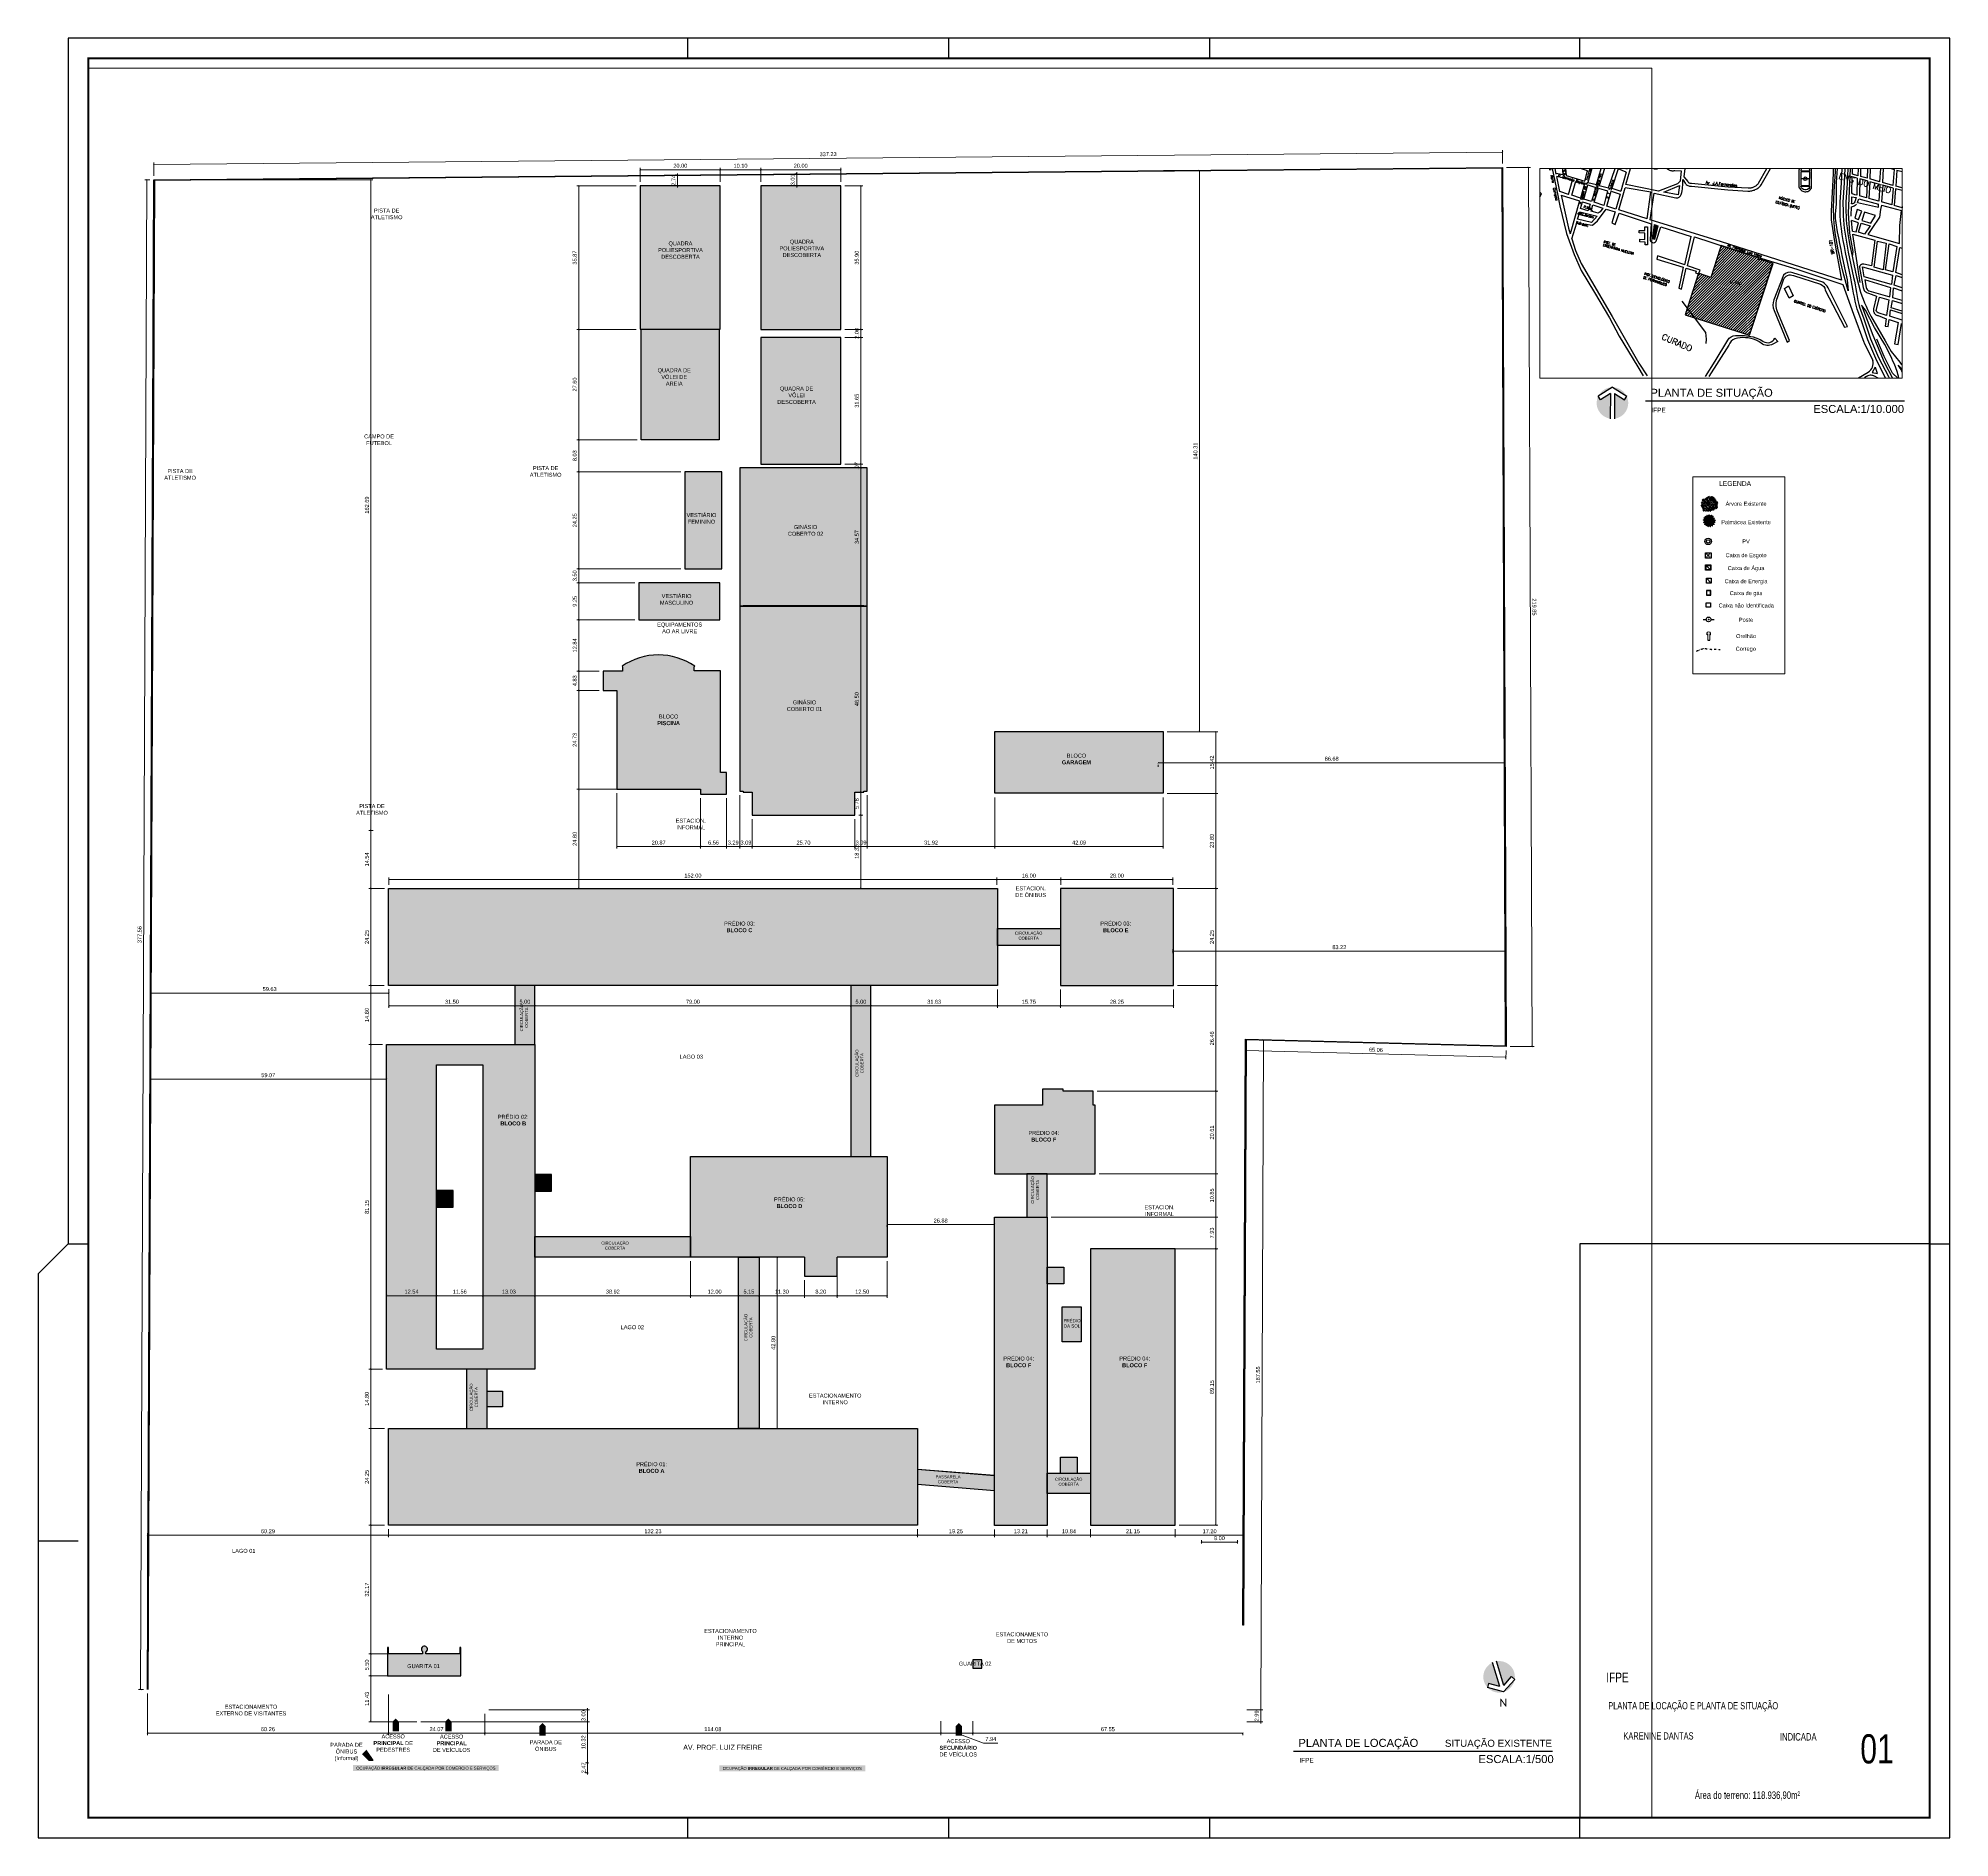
# Paper-space layout 'P LOCAÇÃO E SITUAÇÃO' of a CAD drawing. Header units: millimetres. Extents: x 2830 to 3786, y -377 to 523.
# The model-space entities are those that its viewports show. They can reach past a viewport. Long polylines and large blocks are cut down to what shows.
import ezdxf

# ---------------------------------------------------------------- set-up
doc = ezdxf.new("R2010")
doc.units = ezdxf.units.MM
doc.header["$PDMODE"] = 3
doc.header["$PDSIZE"] = 0.2
for name, pattern in [('ACAD_ISO02W100', [15, 12, -3]), ('Carthocad_Continuo', [0, 0]), ('Carthocad_TracoPonto', [4.4, 2, -1.2, 0, -1.2])]:
    doc.linetypes.add(name, pattern=pattern)
for name, color, linetype, lineweight in [('2prancha', 4, 'Continuous', 18), ('PA-Herbacea', 64, 'Continuous', 0), ('VEGETACAO EXISTENTE', 84, 'Continuous', 0)]:
    doc.layers.add(name, color=color, linetype=linetype, lineweight=lineweight)
for name, color, linetype in [('AR-PRANCHA', 7, 'Continuous'), ('CADEIRANTE', 251, 'Continuous'), ('CANTEIRO', 81, 'Continuous'), ('COTA 1 100', 2, 'Continuous'), ('D_CORREGO', 4, 'Continuous'), ('D_EDIF', 6, 'Continuous'), ('HACHURA', 93, 'Continuous'), ('MARG-RIO', 141, 'Continuous'), ('NON-BAIRRO', 2, 'Continuous'), ('PENA 0.05', 8, 'Continuous'), ('PENA 0.1', 1, 'Continuous'), ('PENA 0.2', 2, 'Continuous'), ('PENA 01', 1, 'Continuous'), ('PENA 02', 2, 'Continuous'), ('PENA 03', 3, 'Continuous'), ('PENA 06', 6, 'Continuous'), ('terreno antigo', 9, 'Continuous'), ('TO-LIMITE TOP', 5, 'Continuous'), ('TXT ESPECIFICAÇÃO', 7, 'Continuous'), ('VEG_PLANTAS', 94, 'Continuous'), ('VERDE', 81, 'Continuous'), ('VIA1', 1, 'Continuous'), ('VIA2', 1, 'Continuous')]:
    doc.layers.add(name, color=color, linetype=linetype)
doc.styles.add('Luana', font='arial.ttf')
doc.styles.add('NOME-RUA', font='romans.shx', dxfattribs={"width": 0.85})
doc.styles.get("Standard").update_dxf_attribs({"font": 'arial.ttf'})
doc.styles.add('TÍTULO', font='arial.ttf', dxfattribs={"height": 3})
doc.dimstyles.new('arial 500', dxfattribs={"dimscale": 5, "dimtxt": 0.2, "dimasz": 0.08, "dimexe": 0.1, "dimexo": 0.2, "dimgap": 0.1, "dimtad": 1, "dimzin": 4, "dimdsep": 46, "dimtxsty": 'Luana', "dimblk": 'ARCHTICK', "dimcen": 0, "dimclrd": 7, "dimclre": 7, "dimclrt": 256, "dimadec": 0, "dimazin": 0, "dimtfac": 1, "dimtix": 1, "dimtmove": 0, "dimatfit": 3, "dimldrblk": 'CLOSEDBLANK', "dimfxl": 0, "dimlwd": 5, "dimlwe": 5, "dimarcsym": 0})

# ---------------------------------------------------------------- blocks, each defined once
blk = doc.blocks.new('carimboob')
at = {"layer": 'Defpoints'}
blk.add_lwpolyline([(-175, 0), (0, 0), (0, 287), (-175, 287)], close=True, dxfattribs=at)
at = {"layer": 'AR-PRANCHA', "color": 2, "style": 'TÍTULO', "width": 0.737809}
blk.add_text('IFPE ', height=4.875, dxfattribs=at).set_placement((-161.74, 67.77))
at = {"layer": 'AR-PRANCHA', "color": 7, "style": 'TÍTULO', "width": 0.737809}
blk.add_text('KARENINE DANTAS', height=3.6, dxfattribs=at).set_placement((-153.17, 39.14))
blk = doc.blocks.new('Norte046')
h = blk.add_hatch(color=256)
h.paths.add_polyline_path([(1.24, 4.52), (2.58, 5.36, 0.509715), (-5.9, 0.79), (3.58, 0.79)])
h.paths.add_polyline_path([(2.58, 5.36), (5.95, 0, 0.288178)])
h.paths.add_polyline_path([(5.95, 0), (2.58, -5.36, 0.288178)])
h.paths.add_polyline_path([(3.58, -0.79), (-5.9, -0.79, 0.509715), (2.58, -5.36), (1.24, -4.52)])
for p, q in [((3.58, 0.79), (-5.95, 0.79)), ((1.24, 4.52), (2.58, 5.36)), ((3.58, 0.79), (1.24, 4.52)), ((5.95, 0), (2.58, 5.36)), ((5.95, 0), (2.58, -5.36)), ((3.58, -0.79), (-5.95, -0.79)), ((3.58, -0.79), (1.24, -4.52)), ((1.24, -4.52), (2.58, -5.36)), ((2.58, -5.36), (2.58, -5.36))]:
    blk.add_line(p, q)
blk = doc.blocks.new('A$C7F7D2BB5')
at = {"layer": 'D_EDIF', "linetype": 'Carthocad_Continuo'}
blk.add_lwpolyline([(60.24, 0.05), (60.24, 0.15), (68.57, 0.19), (68.57, 0.24), (71.05, 3.85), (71.05, 4.04), (77.16, 4.07), (77.18, 0.16, 0.181344), (79.96, -4.86), (198.21, -4.41), (205.86, -4.38), (273.99, -4.11), (273.99, 163.62), (339.03, 162.22), (337.22, 382.06), (0.02, 377.56), (0, 0)], format="xyb", close=True, dxfattribs=at)
blk.add_lwpolyline([(273.84, 17.35), (273.84, 163.78), (338.88, 162.37), (337.07, 381.91), (0.17, 377.41), (0.15, 0.15), (0.15, 0.15)], dxfattribs=at)
blk = doc.blocks.new('Arrow3')
blk.add_lwpolyline([(-31.4226, 0, 15.87, 15.87, 0), (-15.5526, 0, 31.74, 0, 0), (0.3174, 0, 0, 0, 0)], format="xyseb")
blk = doc.blocks.new('_ArchTick')
at = {"color": 0, "linetype": 'ByBlock', "const_width": 0.15}
blk.add_lwpolyline([(-0.5, -0.5), (0.5, 0.5)], dxfattribs=at)
blk = doc.blocks.new('*D255')
at = {"layer": 'COTA 1 100', "color": 7, "lineweight": 5}
for p, q in [((2511525.05, 9208650.86), (2511512.67, 9208650.86)), ((2511513.17, 9208650.86), (2511513.17, 9208639.43)), ((2511524.62, 9208639.43), (2511512.67, 9208639.43))]:
    blk.add_line(p, q, dxfattribs=at)
at = {"layer": 'Defpoints', "color": 0}
for p in [(2511526.05, 9208650.86), (2511513.17, 9208639.43), (2511525.62, 9208639.43)]:
    blk.add_point(p, dxfattribs=at)
at = {"layer": 'COTA 1 100', "color": 7, "lineweight": 5, "xscale": 0.4, "yscale": 0.4, "zscale": 0.4}
for p, rotation in [((2511513.17, 9208650.86), 90), ((2511513.17, 9208639.43), 270)]:
    blk.add_blockref('_ArchTick', p, dxfattribs=dict(at, rotation=rotation))
at = {"layer": 'COTA 1 100', "insert": (2511512.16, 9208645.15), "char_height": 1, "attachment_point": 5, "rotation": 90, "style": 'Luana'}
blk.add_mtext('11.43', dxfattribs=at)
blk = doc.blocks.new('_ClosedBlank')
at = {"layer": '2prancha', "color": 0, "lineweight": -2}
for p, q in [((-1, 0.2), (0, 0)), ((-1, 0.2), (-1, -0.2)), ((0, 0), (-1, -0.2))]:
    blk.add_line(p, q, dxfattribs=at)
blk = doc.blocks.new('*D256')
at = {"layer": 'COTA 1 100', "color": 7, "lineweight": 5}
for p, q in [((2511525.04, 9208656.36), (2511512.67, 9208656.36)), ((2511513.17, 9208650.86), (2511513.17, 9208656.36)), ((2511525.05, 9208650.86), (2511512.67, 9208650.86))]:
    blk.add_line(p, q, dxfattribs=at)
at = {"layer": 'Defpoints', "color": 0}
for p in [(2511513.17, 9208656.36), (2511526.04, 9208656.36), (2511526.05, 9208650.86)]:
    blk.add_point(p, dxfattribs=at)
at = {"layer": 'COTA 1 100', "color": 7, "lineweight": 5, "xscale": 0.4, "yscale": 0.4, "zscale": 0.4}
for p, rotation in [((2511513.17, 9208656.36), 90), ((2511513.17, 9208650.86), 270)]:
    blk.add_blockref('_ArchTick', p, dxfattribs=dict(at, rotation=rotation))
at = {"layer": 'COTA 1 100', "insert": (2511512.16, 9208653.61), "char_height": 1, "attachment_point": 5, "rotation": 90, "style": 'Luana'}
blk.add_mtext('5.50', dxfattribs=at)
blk = doc.blocks.new('*D257')
at = {"layer": 'COTA 1 100', "color": 7, "lineweight": 5}
for p, q in [((2511516.55, 9208688.53), (2511512.67, 9208688.53)), ((2511513.17, 9208656.36), (2511513.17, 9208688.53)), ((2511525.04, 9208656.36), (2511512.67, 9208656.36))]:
    blk.add_line(p, q, dxfattribs=at)
at = {"layer": 'Defpoints', "color": 0}
for p in [(2511513.17, 9208688.53), (2511517.55, 9208688.53), (2511526.04, 9208656.36)]:
    blk.add_point(p, dxfattribs=at)
at = {"layer": 'COTA 1 100', "color": 7, "lineweight": 5, "xscale": 0.4, "yscale": 0.4, "zscale": 0.4}
for p, rotation in [((2511513.17, 9208688.53), 90), ((2511513.17, 9208656.36), 270)]:
    blk.add_blockref('_ArchTick', p, dxfattribs=dict(at, rotation=rotation))
at = {"layer": 'COTA 1 100', "insert": (2511512.16, 9208672.44), "char_height": 1, "attachment_point": 5, "rotation": 90, "style": 'Luana'}
blk.add_mtext('32.17', dxfattribs=at)
blk = doc.blocks.new('*D258')
at = {"layer": 'COTA 1 100', "color": 7, "lineweight": 5}
for p, q in [((2511516.55, 9208712.78), (2511512.67, 9208712.78)), ((2511513.17, 9208688.53), (2511513.17, 9208712.78)), ((2511516.55, 9208688.53), (2511512.67, 9208688.53))]:
    blk.add_line(p, q, dxfattribs=at)
at = {"layer": 'Defpoints', "color": 0}
for p in [(2511513.17, 9208712.78), (2511517.55, 9208712.78), (2511517.55, 9208688.53)]:
    blk.add_point(p, dxfattribs=at)
at = {"layer": 'COTA 1 100', "color": 7, "lineweight": 5, "xscale": 0.4, "yscale": 0.4, "zscale": 0.4}
for p, rotation in [((2511513.17, 9208712.78), 90), ((2511513.17, 9208688.53), 270)]:
    blk.add_blockref('_ArchTick', p, dxfattribs=dict(at, rotation=rotation))
at = {"layer": 'COTA 1 100', "insert": (2511512.16, 9208700.66), "char_height": 1, "attachment_point": 5, "rotation": 90, "style": 'Luana'}
blk.add_mtext('24.25', dxfattribs=at)
blk = doc.blocks.new('*D259')
at = {"layer": 'COTA 1 100', "color": 7, "lineweight": 5}
for p, q in [((2511516.05, 9208727.58), (2511512.67, 9208727.58)), ((2511513.17, 9208712.78), (2511513.17, 9208727.58)), ((2511516.55, 9208712.78), (2511512.67, 9208712.78))]:
    blk.add_line(p, q, dxfattribs=at)
at = {"layer": 'Defpoints', "color": 0}
for p in [(2511513.17, 9208727.58), (2511517.05, 9208727.58), (2511517.55, 9208712.78)]:
    blk.add_point(p, dxfattribs=at)
at = {"layer": 'COTA 1 100', "color": 7, "lineweight": 5, "xscale": 0.4, "yscale": 0.4, "zscale": 0.4}
for p, rotation in [((2511513.17, 9208727.58), 90), ((2511513.17, 9208712.78), 270)]:
    blk.add_blockref('_ArchTick', p, dxfattribs=dict(at, rotation=rotation))
at = {"layer": 'COTA 1 100', "insert": (2511512.16, 9208720.18), "char_height": 1, "attachment_point": 5, "rotation": 90, "style": 'Luana'}
blk.add_mtext('14.80', dxfattribs=at)
blk = doc.blocks.new('*D260')
at = {"layer": 'COTA 1 100', "color": 7, "lineweight": 5}
for p, q in [((2511516.05, 9208808.73), (2511512.67, 9208808.73)), ((2511513.17, 9208727.58), (2511513.17, 9208808.73)), ((2511516.05, 9208727.58), (2511512.67, 9208727.58))]:
    blk.add_line(p, q, dxfattribs=at)
at = {"layer": 'Defpoints', "color": 0}
for p in [(2511513.17, 9208808.73), (2511517.05, 9208808.73), (2511517.05, 9208727.58)]:
    blk.add_point(p, dxfattribs=at)
at = {"layer": 'COTA 1 100', "color": 7, "lineweight": 5, "xscale": 0.4, "yscale": 0.4, "zscale": 0.4}
for p, rotation in [((2511513.17, 9208808.73), 90), ((2511513.17, 9208727.58), 270)]:
    blk.add_blockref('_ArchTick', p, dxfattribs=dict(at, rotation=rotation))
at = {"layer": 'COTA 1 100', "insert": (2511512.16, 9208768.16), "char_height": 1, "attachment_point": 5, "rotation": 90, "style": 'Luana'}
blk.add_mtext('81.15', dxfattribs=at)
blk = doc.blocks.new('*D261')
at = {"layer": 'COTA 1 100', "color": 7, "lineweight": 5}
for p, q in [((2511516.46, 9208823.53), (2511512.67, 9208823.53)), ((2511513.17, 9208808.73), (2511513.17, 9208823.53)), ((2511516.05, 9208808.73), (2511512.67, 9208808.73))]:
    blk.add_line(p, q, dxfattribs=at)
at = {"layer": 'Defpoints', "color": 0}
for p in [(2511513.17, 9208823.53), (2511517.46, 9208823.53), (2511517.05, 9208808.73)]:
    blk.add_point(p, dxfattribs=at)
at = {"layer": 'COTA 1 100', "color": 7, "lineweight": 5, "xscale": 0.4, "yscale": 0.4, "zscale": 0.4}
for p, rotation in [((2511513.17, 9208823.53), 90), ((2511513.17, 9208808.73), 270)]:
    blk.add_blockref('_ArchTick', p, dxfattribs=dict(at, rotation=rotation))
at = {"layer": 'COTA 1 100', "insert": (2511512.16, 9208816.13), "char_height": 1, "attachment_point": 5, "rotation": 90, "style": 'Luana'}
blk.add_mtext('14.80', dxfattribs=at)
blk = doc.blocks.new('*D262')
at = {"layer": 'COTA 1 100', "color": 7, "lineweight": 5}
for p, q in [((2511516.55, 9208847.78), (2511512.67, 9208847.78)), ((2511513.17, 9208823.53), (2511513.17, 9208847.78)), ((2511516.46, 9208823.53), (2511512.67, 9208823.53))]:
    blk.add_line(p, q, dxfattribs=at)
at = {"layer": 'Defpoints', "color": 0}
for p in [(2511513.17, 9208847.78), (2511517.55, 9208847.78), (2511517.46, 9208823.53)]:
    blk.add_point(p, dxfattribs=at)
at = {"layer": 'COTA 1 100', "color": 7, "lineweight": 5, "xscale": 0.4, "yscale": 0.4, "zscale": 0.4}
for p, rotation in [((2511513.17, 9208847.78), 90), ((2511513.17, 9208823.53), 270)]:
    blk.add_blockref('_ArchTick', p, dxfattribs=dict(at, rotation=rotation))
at = {"layer": 'COTA 1 100', "insert": (2511512.16, 9208835.65), "char_height": 1, "attachment_point": 5, "rotation": 90, "style": 'Luana'}
blk.add_mtext('24.25', dxfattribs=at)
blk = doc.blocks.new('*D263')
at = {"layer": 'COTA 1 100', "color": 7, "lineweight": 5}
for p, q in [((2511513.77, 9208862.32), (2511512.67, 9208862.32)), ((2511513.17, 9208847.78), (2511513.17, 9208862.32)), ((2511516.55, 9208847.78), (2511512.67, 9208847.78))]:
    blk.add_line(p, q, dxfattribs=at)
at = {"layer": 'Defpoints', "color": 0}
for p in [(2511513.17, 9208862.32), (2511514.77, 9208862.32), (2511517.55, 9208847.78)]:
    blk.add_point(p, dxfattribs=at)
at = {"layer": 'COTA 1 100', "color": 7, "lineweight": 5, "xscale": 0.4, "yscale": 0.4, "zscale": 0.4}
for p, rotation in [((2511513.17, 9208862.32), 90), ((2511513.17, 9208847.78), 270)]:
    blk.add_blockref('_ArchTick', p, dxfattribs=dict(at, rotation=rotation))
at = {"layer": 'COTA 1 100', "insert": (2511512.16, 9208855.05), "char_height": 1, "attachment_point": 5, "rotation": 90, "style": 'Luana'}
blk.add_mtext('14.54', dxfattribs=at)
blk = doc.blocks.new('PV')
at = {"linetype": 'Continuous'}
for radius in [0.628, 0.329]:
    blk.add_circle((0, 0), radius, dxfattribs=at)
blk = doc.blocks.new('PVT')
at = {"linetype": 'Continuous'}
for p, q in [((-0.75, 0.75), (-0.75, -0.75)), ((0.75, 0.75), (-0.75, 0.75)), ((-0.66, 0.66), (-0.66, -0.66)), ((0.66, 0.66), (-0.66, 0.66)), ((0.66, -0.66), (0.66, 0.66)), ((0.75, -0.75), (0.75, 0.75)), ((-0.75, -0.75), (0.75, -0.75)), ((-0.66, -0.66), (0.66, -0.66))]:
    blk.add_line(p, q, dxfattribs=at)
blk = doc.blocks.new('poste')
for p, q in [((-1.4, 0), (-0.6, 0)), ((0.6, 0), (1.4, 0))]:
    blk.add_line(p, q)
for radius in [0.6, 0.0804]:
    blk.add_circle((0, 0), radius)
blk = doc.blocks.new('orelhao')
at = {"lineweight": 0}
for p, q in [((-0.23, 1.53), (-0.23, 0)), ((0.23, 1.53), (0.23, 0))]:
    blk.add_line(p, q, dxfattribs=at)
blk.add_line((-0.23, 0), (0.23, 0))
blk.add_ellipse((0, 1.63), major_axis=(-0.339, 0.339), ratio=1, start_param=2.853464, end_param=8.14211, dxfattribs=at)
blk = doc.blocks.new('*X4')
at = {"color": 0}
for p, q in [((0.23, 1.53), (0.28, 1.58)), ((0.23, 1.54), (0.25, 1.57)), ((0.24, 1.51), (0.41, 1.68)), ((0.24, 1.52), (0.33, 1.62)), ((0.26, 1.52), (0.48, 1.74)), ((0.29, 1.53), (0.56, 1.8)), ((0.31, 1.54), (0.64, 1.87)), ((0.35, 2.3), (0.39, 2.34)), ((0.35, 2.32), (0.37, 2.34)), ((0.35, 2.33), (0.35, 2.33)), ((0.36, 2.3), (0.4, 2.33)), ((0.36, 1.58), (0.87, 2.09)), ((0.37, 2.29), (0.4, 2.33)), ((0.37, 2.28), (0.41, 2.32)), ((0.38, 2.28), (0.42, 2.31)), ((0.39, 2.27), (0.43, 2.31)), ((0.4, 2.26), (0.43, 2.3)), ((0.4, 2.25), (0.44, 2.29)), ((0.4, 1.61), (0.88, 2.09)), ((0.41, 2.25), (0.45, 2.29)), ((0.42, 2.24), (0.45, 2.28)), ((0.42, 2.23), (0.46, 2.27)), ((0.43, 2.23), (0.47, 2.27)), ((0.44, 2.22), (0.48, 2.26)), ((0.45, 2.21), (0.48, 2.25)), ((0.45, 2.21), (0.49, 2.24)), ((0.45, 1.64), (0.89, 2.08)), ((0.46, 2.2), (0.5, 2.24)), ((0.47, 2.19), (0.51, 2.23)), ((0.47, 2.19), (0.51, 2.22)), ((0.48, 2.18), (0.52, 2.22)), ((0.49, 2.17), (0.53, 2.21)), ((0.5, 2.16), (0.54, 2.2)), ((0.5, 2.16), (0.53, 2.2)), ((0.5, 1.67), (0.9, 2.07)), ((0.51, 2.15), (0.55, 2.19)), ((0.52, 2.14), (0.56, 2.18)), ((0.52, 2.14), (0.56, 2.17)), ((0.53, 2.13), (0.57, 2.17)), ((0.54, 2.12), (0.58, 2.16)), ((0.54, 1.7), (0.56, 1.72)), ((0.55, 2.11), (0.59, 2.15)), ((0.55, 2.12), (0.58, 2.15)), ((0.55, 1.7), (0.56, 1.71)), ((0.56, 2.1), (0.6, 2.14)), ((0.56, 1.69), (0.57, 1.7)), ((0.56, 1.68), (0.57, 1.69)), ((0.57, 2.08), (0.61, 2.13)), ((0.57, 2.09), (0.61, 2.13)), ((0.57, 2.07), (0.62, 2.12)), ((0.57, 2.05), (0.63, 2.11)), ((0.57, 1.67), (0.58, 1.68)), ((0.57, 1.66), (0.58, 1.67)), ((0.58, 2.05), (0.64, 2.11)), ((0.58, 2.04), (0.65, 2.1)), ((0.58, 1.74), (0.91, 2.07)), ((0.58, 1.65), (0.59, 1.66)), ((0.58, 1.64), (0.59, 1.65)), ((0.59, 2.03), (0.66, 2.1)), ((0.59, 2.02), (0.67, 2.09)), ((0.59, 1.63), (0.6, 1.65)), ((0.59, 1.62), (0.6, 1.64)), ((0.6, 2.01), (0.68, 2.09)), ((0.6, 1.62), (0.61, 1.63)), ((0.6, 1.61), (0.61, 1.62)), ((0.61, 2), (0.69, 2.08)), ((0.61, 2.01), (0.68, 2.08)), ((0.61, 1.6), (0.62, 1.61)), ((0.61, 1.59), (0.62, 1.6)), ((0.62, 1.98), (0.71, 2.07)), ((0.62, 1.99), (0.7, 2.07)), ((0.62, 1.58), (0.63, 1.59)), ((0.62, 1.57), (0.63, 1.58)), ((0.63, 1.97), (0.73, 2.07)), ((0.63, 1.78), (0.91, 2.06)), ((0.63, 1.56), (0.64, 1.57)), ((0.63, 1.55), (0.64, 1.56)), ((0.63, 1.54), (0.65, 1.55)), ((0.64, 1.96), (0.75, 2.07)), ((0.64, 1.97), (0.74, 2.07)), ((0.64, 1.78), (0.91, 2.04)), ((0.64, 1.53), (0.65, 1.54)), ((0.64, 1.52), (0.66, 1.53)), ((0.65, 1.93), (0.79, 2.06)), ((0.65, 1.94), (0.77, 2.06)), ((0.65, 1.95), (0.76, 2.06)), ((0.65, 1.51), (0.66, 1.52)), ((0.65, 1.5), (0.67, 1.51)), ((0.66, 1.89), (0.85, 2.08)), ((0.66, 1.91), (0.83, 2.07)), ((0.66, 1.92), (0.81, 2.06)), ((0.66, 1.78), (0.91, 2.03)), ((0.66, 1.48), (0.68, 1.5)), ((0.66, 1.49), (0.67, 1.5)), ((0.67, 1.47), (0.68, 1.49)), ((0.67, 1.46), (0.68, 1.48)), ((0.68, 1.78), (0.91, 2.01)), ((0.68, 1.46), (0.69, 1.47)), ((0.68, 1.45), (0.69, 1.46)), ((0.69, 1.44), (0.7, 1.45)), ((0.69, 1.43), (0.7, 1.44)), ((0.7, 1.78), (0.91, 2)), ((0.7, 1.42), (0.71, 1.43)), ((0.7, 1.41), (0.71, 1.42)), ((0.71, 1.4), (0.72, 1.41)), ((0.71, 1.39), (0.72, 1.4)), ((0.71, 1.38), (0.73, 1.39)), ((0.72, 1.79), (0.9, 1.97)), ((0.72, 1.37), (0.73, 1.38)), ((0.72, 1.36), (0.74, 1.37)), ((0.73, 1.79), (0.91, 1.98)), ((0.73, 1.35), (0.74, 1.36)), ((0.73, 1.34), (0.75, 1.36)), ((0.74, 1.33), (0.75, 1.35)), ((0.74, 1.32), (0.76, 1.34)), ((0.75, 1.8), (0.93, 1.98)), ((0.75, 1.31), (0.76, 1.33)), ((0.75, 1.3), (0.77, 1.32)), ((0.76, 1.8), (0.94, 1.98)), ((0.76, 1.29), (0.77, 1.31)), ((0.76, 1.29), (0.78, 1.3)), ((0.77, 1.28), (0.78, 1.29)), ((0.77, 1.27), (0.79, 1.28)), ((0.77, 1.03), (0.8, 1.05)), ((0.78, 1.8), (0.96, 1.98)), ((0.78, 1.26), (0.79, 1.27)), ((0.78, 1.25), (0.8, 1.26)), ((0.78, 1.05), (0.81, 1.08)), ((0.78, 1.02), (0.78, 1.02)), ((0.79, 1.24), (0.8, 1.25)), ((0.79, 1.23), (0.81, 1.24)), ((0.79, 1.08), (0.83, 1.11)), ((0.8, 1.8), (0.97, 1.98)), ((0.8, 1.22), (0.81, 1.23)), ((0.8, 1.21), (0.81, 1.22)), ((0.8, 1.2), (0.82, 1.22)), ((0.8, 1.1), (0.84, 1.14)), ((0.81, 1.19), (0.82, 1.21)), ((0.81, 1.18), (0.83, 1.2)), ((0.81, 1.12), (0.85, 1.17)), ((0.82, 1.81), (0.99, 1.98)), ((0.82, 1.17), (0.83, 1.19)), ((0.82, 1.16), (0.84, 1.18)), ((0.82, 1.15), (0.85, 1.17)), ((0.84, 1.82), (1, 1.98)), ((0.85, 1.15), (0.86, 1.16)), ((0.86, 1.14), (0.87, 1.16)), ((0.87, 1.14), (0.88, 1.15)), ((0.88, 1.13), (0.89, 1.15)), ((0.89, 1.86), (1.02, 1.98)), ((0.89, 1.13), (0.9, 1.14)), ((0.9, 1.12), (0.91, 1.14)), ((0.91, 1.12), (0.92, 1.13)), ((0.92, 1.12), (0.93, 1.13)), ((0.93, 1.87), (1.03, 1.98)), ((0.93, 1.11), (0.94, 1.12)), ((0.94, 1.11), (0.95, 1.12)), ((0.95, 1.1), (0.96, 1.11)), ((0.95, 1.1), (0.97, 1.11)), ((0.96, 1.89), (1.05, 1.98)), ((0.96, 1.09), (0.98, 1.1)), ((0.97, 1.09), (0.99, 1.1)), ((0.98, 1.08), (1, 1.1)), ((0.99, 1.9), (1.06, 1.98)), ((0.99, 1.08), (1.01, 1.09)), ((1, 1.07), (1.02, 1.09)), ((1.01, 1.91), (1.07, 1.98)), ((1.01, 1.07), (1.02, 1.08)), ((1.02, 1.91), (1.09, 1.98)), ((1.02, 1.06), (1.03, 1.08)), ((1.03, 1.06), (1.04, 1.07)), ((1.04, 1.91), (1.1, 1.98)), ((1.04, 1.05), (1.05, 1.07)), ((1.05, 1.92), (1.12, 1.98)), ((1.05, 1.05), (1.06, 1.06)), ((1.06, 1.04), (1.07, 1.06)), ((1.07, 1.92), (1.13, 1.98)), ((1.07, 1.04), (1.08, 1.05)), ((1.08, 1.92), (1.15, 1.98)), ((1.08, 1.03), (1.09, 1.05)), ((1.09, 1.03), (1.1, 1.04)), ((1.1, 1.92), (1.16, 1.98)), ((1.1, 1.02), (1.11, 1.04)), ((1.1, 1.02), (1.12, 1.03)), ((1.11, 1.92), (1.18, 1.98)), ((1.11, 1.02), (1.13, 1.03)), ((1.12, 1.01), (1.14, 1.02)), ((1.13, 1.92), (1.19, 1.98)), ((1.13, 1.01), (1.15, 1.02)), ((1.14, 1.92), (1.21, 1.98)), ((1.14, 1), (1.16, 1.02)), ((1.15, 1), (1.17, 1.01)), ((1.16, 1.92), (1.22, 1.98)), ((1.16, 0.99), (1.18, 1.01)), ((1.17, 1.92), (1.24, 1.98)), ((1.17, 0.99), (1.18, 1)), ((1.18, 1.92), (1.25, 1.99)), ((1.18, 0.98), (1.19, 1)), ((1.19, 0.98), (1.2, 0.99)), ((1.2, 1.92), (1.26, 1.99)), ((1.2, 0.97), (1.21, 0.99)), ((1.21, 1.92), (1.28, 1.99)), ((1.21, 0.97), (1.22, 0.98)), ((1.22, 0.96), (1.23, 0.98)), ((1.23, 1.92), (1.29, 1.99)), ((1.23, 0.96), (1.24, 0.97)), ((1.24, 1.92), (1.31, 1.99)), ((1.24, 0.95), (1.25, 0.97)), ((1.25, 0.95), (1.26, 0.96)), ((1.25, 0.94), (1.27, 0.96)), ((1.26, 1.92), (1.32, 1.99)), ((1.26, 0.94), (1.28, 0.95)), ((1.27, 1.92), (1.34, 1.99)), ((1.27, 0.93), (1.29, 0.95)), ((1.28, 0.93), (1.3, 0.94)), ((1.29, 1.92), (1.35, 1.99)), ((1.3, 1.92), (1.37, 1.99)), ((1.32, 1.93), (1.38, 1.99)), ((1.33, 1.93), (1.4, 1.99)), ((1.35, 1.93), (1.41, 1.99)), ((1.36, 1.93), (1.41, 1.98)), ((1.38, 1.93), (1.41, 1.97)), ((1.39, 1.93), (1.41, 1.95)), ((1.41, 1.93), (1.41, 1.94))]:
    blk.add_line(p, q, dxfattribs=at)
blk = doc.blocks.new('arv')
at = {"lineweight": 0, "extrusion": (0.000481945, -0.000195695, 1)}
for points in [[(-1.99, 0.19), (-2.03, 0.26), (-1.96, 0.3), (-1.92, 0.23)], [(-1.86, -0.06), (-1.9, 0.01), (-1.84, 0.06), (-1.79, -0.01)], [(-1.86, 0.42), (-1.89, 0.49), (-1.82, 0.52), (-1.79, 0.45)], [(-1.75, 0.27), (-1.77, 0.35), (-1.69, 0.37), (-1.67, 0.29)], [(-1.72, 0.92), (-1.76, 0.99), (-1.69, 1.03), (-1.65, 0.96)], [(-1.7, -0.05), (-1.67, 0.02), (-1.59, -0.01), (-1.62, -0.08)], [(-1.65, 0.54), (-1.62, 0.62), (-1.54, 0.59), (-1.57, 0.51)], [(-1.6, 1.14), (-1.63, 1.22), (-1.55, 1.25), (-1.52, 1.17)], [(-1.59, 0.67), (-1.63, 0.74), (-1.57, 0.78), (-1.52, 0.71)], [(-1.58, 0.04), (-1.62, 0.11), (-1.55, 0.15), (-1.51, 0.08)], [(-1.49, 0.86), (-1.53, 0.94), (-1.45, 0.97), (-1.42, 0.89)], [(-1.49, 0.39), (-1.53, 0.46), (-1.47, 0.5), (-1.42, 0.43)], [(-1.48, 0.99), (-1.5, 1.07), (-1.42, 1.09), (-1.4, 1.01)], [(-1.38, 0.71), (-1.4, 0.79), (-1.32, 0.81), (-1.3, 0.73)], [(-1.38, 1.27), (-1.35, 1.34), (-1.27, 1.31), (-1.3, 1.24)], [(-1.28, 0.15), (-1.35, 0.18), (-1.33, 0.25), (-1.25, 0.22)], [(-1.31, -0.01), (-1.25, 0.03), (-1.2, -0.03), (-1.27, -0.08)], [(-1.29, 0.59), (-1.22, 0.63), (-1.18, 0.57), (-1.24, 0.52)], [(-1.25, 0.32), (-1.29, 0.39), (-1.22, 0.43), (-1.18, 0.36)], [(-1.28, 0.99), (-1.25, 1.06), (-1.17, 1.03), (-1.2, 0.96)], [(-1.15, 0.74), (-1.23, 0.76), (-1.2, 0.84), (-1.12, 0.81)], [(-1.1, 0.02), (-1.13, 0.1), (-1.06, 0.13), (-1.02, 0.05)], [(-1.04, 1.12), (-1.07, 1.19), (-0.99, 1.22), (-0.96, 1.15)], [(-1.03, 0.65), (-1.07, 0.71), (-1.01, 0.76), (-0.96, 0.69)], [(-1.01, 0.4), (-1.03, 0.47), (-0.95, 0.49), (-0.93, 0.42)], [(-0.89, 1.26), (-0.93, 1.33), (-0.86, 1.37), (-0.82, 1.3)], [(-0.91, 0.67), (-0.88, 0.75), (-0.8, 0.72), (-0.83, 0.64)], [(-0.9, 0.84), (-0.83, 0.89), (-0.78, 0.82), (-0.85, 0.78)], [(-0.87, 0.49), (-0.89, 0.56), (-0.81, 0.58), (-0.79, 0.5)], [(-0.88, 0.15), (-0.85, 0.22), (-0.78, 0.19), (-0.81, 0.12)], [(-0.84, 0.36), (-0.78, 0.4), (-0.73, 0.34), (-0.8, 0.29)], [(-0.82, 1.24), (-0.79, 1.32), (-0.71, 1.29), (-0.74, 1.21)], [(-0.76, 1.01), (-0.81, 1.08), (-0.74, 1.13), (-0.7, 1.06)], [(-0.77, 1.49), (-0.8, 1.56), (-0.73, 1.59), (-0.69, 1.52)], [(-0.68, 0.1), (-0.71, 0.17), (-0.64, 0.2), (-0.6, 0.13)], [(-0.65, 1.34), (-0.67, 1.42), (-0.6, 1.44), (-0.58, 1.36)], [(-0.61, 0.28), (-0.65, 0.35), (-0.58, 0.39), (-0.54, 0.32)], [(-0.63, 1.21), (-0.56, 1.26), (-0.52, 1.19), (-0.58, 1.15)], [(-0.56, 0.98), (-0.6, 1.05), (-0.52, 1.08), (-0.49, 1.01)], [(-0.39, 0.42), (-0.16, 0.2), (-0.08, 0.15), (0.01, 0.14), (0.1, 0.17), (0.13, 0.14), (0.13, 0.08), (0.11, 0.05), (0.63, 0.07), (0.63, 0.01), (0.22, -0.01), (0.11, -0.07), (0.07, -0.1), (0.03, -0.12), (0, -0.12), (-0.06, -0.13), (-0.11, -0.15), (-0.15, -0.15), (-0.22, -0.2), (0.06, -0.75), (0.52, -0.98), (0.51, -0.99), (0.07, -0.77), (0, -0.9), (-0.01, -0.89), (0.05, -0.76), (-0.23, -0.21), (-0.47, -0.38), (-0.54, -0.41), (-0.56, -0.37), (-0.49, -0.34), (-0.11, -0.03), (-0.14, 0.04), (-0.21, 0.14), (-0.21, 0.17), (-0.43, 0.38), (-0.43, 0.41)], [(-0.55, 1.61), (-0.52, 1.69), (-0.45, 1.66), (-0.48, 1.58)], [(-0.48, 0.03), (-0.53, 0.1), (-0.46, 0.15), (-0.41, 0.08)], [(-0.49, 0.51), (-0.52, 0.58), (-0.45, 0.61), (-0.41, 0.54)], [(-0.43, 1.36), (-0.5, 1.39), (-0.47, 1.46), (-0.4, 1.43)], [(-0.45, 0.83), (-0.47, 0.91), (-0.39, 0.93), (-0.37, 0.85)], [(-0.42, 1.24), (-0.46, 1.31), (-0.39, 1.35), (-0.35, 1.28)], [(-0.37, 1.74), (-0.41, 1.82), (-0.33, 1.85), (-0.3, 1.77)], [(-0.3, 1.46), (-0.33, 1.54), (-0.25, 1.57), (-0.22, 1.49)], [(-0.26, 1.59), (-0.28, 1.67), (-0.2, 1.69), (-0.18, 1.61)], [(-0.23, 0.72), (-0.27, 0.79), (-0.21, 0.83), (-0.16, 0.77)], [(-0.27, 0.63), (-0.24, 0.71), (-0.17, 0.68), (-0.2, 0.6)], [(-0.15, 0.38), (-0.22, 0.41), (-0.19, 0.48), (-0.12, 0.45)], [(-0.14, 0.97), (-0.18, 1.04), (-0.1, 1.07), (-0.07, 1)], [(-0.16, 1.87), (-0.13, 1.94), (-0.05, 1.91), (-0.08, 1.84)], [(-0.12, 1.39), (-0.16, 1.46), (-0.09, 1.5), (-0.05, 1.43)], [(-0.03, 1.61), (-0.11, 1.64), (-0.08, 1.72), (0, 1.69)], [(-0.05, 0.33), (-0.02, 0.4), (0.05, 0.37), (0.02, 0.3)], [(0.01, 1.14), (-0.03, 1.21), (0.04, 1.25), (0.08, 1.19)], [(-0.02, 1.32), (0.01, 1.4), (0.09, 1.37), (0.06, 1.29)], [(0, 0.69), (0.06, 0.74), (0.11, 0.67), (0.04, 0.62)], [(0.07, 1.47), (0.03, 1.54), (0.1, 1.58), (0.14, 1.51)], [(0.2, 0.84), (0.12, 0.87), (0.15, 0.94), (0.23, 0.91)], [(0.21, 1.09), (0.17, 1.16), (0.24, 1.2), (0.28, 1.13)], [(0.23, 1.3), (0.19, 1.37), (0.27, 1.4), (0.3, 1.33)], [(0.21, 0.55), (0.28, 0.6), (0.32, 0.53), (0.26, 0.48)], [(0.23, 1.74), (0.26, 1.82), (0.33, 1.79), (0.3, 1.71)], [(0.31, 1.54), (0.29, 1.62), (0.37, 1.64), (0.39, 1.56)], [(0.35, 0.84), (0.3, 0.9), (0.37, 0.95), (0.41, 0.88)], [(0.34, 1.15), (0.32, 1.23), (0.4, 1.25), (0.42, 1.17)], [(0.33, 0.21), (0.39, 0.25), (0.44, 0.19), (0.37, 0.14)], [(0.34, 1.42), (0.41, 1.46), (0.45, 1.4), (0.39, 1.35)], [(0.41, 0.7), (0.34, 0.73), (0.37, 0.8), (0.44, 0.77)], [(0.4, 0.29), (0.35, 0.36), (0.42, 0.4), (0.46, 0.33)], [(0.42, 1.82), (0.45, 1.89), (0.52, 1.86), (0.49, 1.79)], [(0.57, 1.17), (0.49, 1.2), (0.52, 1.27), (0.59, 1.24)], [(0.54, 1.73), (0.51, 1.8), (0.59, 1.84), (0.62, 1.76)], [(0.53, 0.49), (0.6, 0.53), (0.64, 0.47), (0.58, 0.42)], [(0.56, 1.44), (0.59, 1.51), (0.66, 1.48), (0.63, 1.41)], [(0.65, 1.24), (0.61, 1.31), (0.68, 1.35), (0.72, 1.28)], [(0.65, 1), (0.61, 1.08), (0.69, 1.11), (0.72, 1.04)], [(0.61, 0.89), (0.64, 0.96), (0.71, 0.93), (0.68, 0.86)], [(0.66, 1.58), (0.64, 1.66), (0.72, 1.68), (0.74, 1.6)], [(0.76, 1.2), (0.72, 1.27), (0.79, 1.31), (0.83, 1.24)], [(0.76, 1.86), (0.79, 1.93), (0.87, 1.9), (0.84, 1.83)], [(0.79, 0.73), (0.85, 0.77), (0.9, 0.71), (0.83, 0.66)], [(0.88, 1.6), (0.81, 1.63), (0.84, 1.71), (0.91, 1.68)], [(0.84, 0.16), (0.9, 0.2), (0.95, 0.14), (0.88, 0.09)], [(0.89, 1.42), (0.86, 1.5), (0.93, 1.53), (0.96, 1.46)], [(0.93, 0.98), (0.89, 1.05), (0.97, 1.08), (1, 1.01)], [(0.93, 0.51), (0.89, 0.57), (0.95, 0.62), (1, 0.55)], [(1.04, 0.3), (0.96, 0.33), (0.99, 0.41), (1.07, 0.38)], [(1, 1.28), (0.98, 1.35), (1.06, 1.37), (1.08, 1.3)], [(0.99, 1.59), (1.02, 1.66), (1.09, 1.63), (1.07, 1.56)], [(1.11, 1.55), (1.14, 1.63), (1.21, 1.6), (1.18, 1.52)], [(1.14, 0.45), (1.12, 0.53), (1.2, 0.55), (1.22, 0.47)], [(1.17, 0.67), (1.13, 0.74), (1.2, 0.78), (1.24, 0.72)], [(1.14, 1.11), (1.17, 1.18), (1.25, 1.15), (1.22, 1.08)], [(1.23, 1.3), (1.15, 1.33), (1.18, 1.4), (1.26, 1.37)], [(1.17, 0.32), (1.23, 0.37), (1.28, 0.3), (1.21, 0.26)], [(1.27, 0.85), (1.19, 0.88), (1.22, 0.96), (1.3, 0.93)], [(1.28, 1), (1.26, 1.07), (1.34, 1.09), (1.36, 1.02)], [(1.37, 0.47), (1.29, 0.5), (1.32, 0.57), (1.4, 0.54)], [(1.31, 0.87), (1.37, 0.91), (1.42, 0.85), (1.35, 0.8)], [(1.37, 0), (1.4, 0.07), (1.48, 0.04), (1.45, -0.03)], [(1.39, 1.27), (1.42, 1.35), (1.49, 1.32), (1.46, 1.24)], [(1.42, 0.13), (1.39, 0.2), (1.45, 0.24), (1.49, 0.17)], [(1.51, 1.02), (1.43, 1.05), (1.46, 1.12), (1.54, 1.09)], [(1.44, 0.29), (1.47, 0.37), (1.54, 0.34), (1.51, 0.26)], [(1.49, 0.61), (1.47, 0.69), (1.54, 0.71), (1.56, 0.63)], [(1.56, 0.04), (1.49, 0.07), (1.51, 0.14), (1.59, 0.11)], [(1.51, 0.49), (1.58, 0.53), (1.62, 0.47), (1.56, 0.42)], [(1.59, 0.89), (1.62, 0.96), (1.69, 0.93), (1.66, 0.86)], [(1.71, 0.64), (1.64, 0.67), (1.67, 0.74), (1.74, 0.71)], [(1.67, 0.21), (1.65, 0.28), (1.72, 0.3), (1.74, 0.23)], [(1.69, 0.08), (1.76, 0.13), (1.8, 0.06), (1.74, 0.01)], [(1.77, 0.48), (1.8, 0.56), (1.87, 0.53), (1.84, 0.45)], [(1.84, 0.23), (1.82, 0.31), (1.9, 0.33), (1.92, 0.25)], [(1.87, 0.13), (1.9, 0.2), (1.97, 0.17), (1.95, 0.1)], [(1.95, 0.51), (1.98, 0.58), (2.05, 0.55), (2.02, 0.48)], [(2.07, 0.25), (2, 0.28), (2.02, 0.36), (2.1, 0.33)], [(-2.04, -0.4), (-2.08, -0.33), (-2.01, -0.29), (-1.97, -0.36)], [(-1.91, -0.65), (-1.95, -0.59), (-1.89, -0.54), (-1.84, -0.61)], [(-1.91, -0.18), (-1.94, -0.11), (-1.87, -0.08), (-1.84, -0.15)], [(-1.8, -0.33), (-1.82, -0.25), (-1.74, -0.23), (-1.72, -0.31)], [(-1.76, -0.96), (-1.8, -0.89), (-1.73, -0.85), (-1.69, -0.92)], [(-1.75, -0.65), (-1.79, -0.58), (-1.72, -0.54), (-1.68, -0.61)], [(-1.63, -1.21), (-1.67, -1.15), (-1.6, -1.1), (-1.56, -1.17)], [(-1.63, -0.74), (-1.66, -0.67), (-1.59, -0.64), (-1.56, -0.71)], [(-1.61, -0.9), (-1.66, -0.83), (-1.59, -0.78), (-1.55, -0.85)], [(-1.57, -0.31), (-1.65, -0.28), (-1.62, -0.2), (-1.54, -0.23)], [(-1.55, -1.54), (-1.59, -1.47), (-1.52, -1.43), (-1.49, -1.5)], [(-1.51, -0.57), (-1.53, -0.49), (-1.45, -0.47), (-1.43, -0.55)], [(-1.45, -0.21), (-1.49, -0.14), (-1.43, -0.1), (-1.38, -0.16)], [(-1.49, -1.02), (-1.43, -0.97), (-1.38, -1.04), (-1.45, -1.08)], [(-1.48, -0.7), (-1.41, -0.65), (-1.37, -0.72), (-1.43, -0.77)], [(-1.42, -1.79), (-1.47, -1.72), (-1.4, -1.68), (-1.36, -1.74)], [(-1.43, -1.31), (-1.46, -1.24), (-1.39, -1.21), (-1.35, -1.28)], [(-1.43, -0.46), (-1.45, -0.38), (-1.37, -0.36), (-1.35, -0.44)], [(-1.38, -1.23), (-1.42, -1.16), (-1.35, -1.12), (-1.31, -1.19)], [(-1.4, -0.3), (-1.37, -0.22), (-1.3, -0.25), (-1.33, -0.33)], [(-1.29, -0.87), (-1.37, -0.84), (-1.34, -0.76), (-1.26, -0.79)], [(-1.24, -1.48), (-1.29, -1.41), (-1.22, -1.37), (-1.18, -1.44)], [(-1.29, -1.59), (-1.22, -1.54), (-1.18, -1.61), (-1.24, -1.66)], [(-1.23, -0.58), (-1.26, -0.5), (-1.18, -0.47), (-1.15, -0.54)], [(-1.14, -1.16), (-1.16, -1.08), (-1.08, -1.06), (-1.06, -1.14)], [(-1.09, -0.45), (-1.14, -0.38), (-1.07, -0.34), (-1.03, -0.41)], [(-1.11, -0.72), (-1.13, -0.65), (-1.05, -0.63), (-1.03, -0.7)], [(-1.11, -1.28), (-1.04, -1.24), (-1, -1.3), (-1.06, -1.35)], [(-0.98, -1.75), (-1.02, -1.68), (-0.95, -1.64), (-0.91, -1.7)], [(-0.91, -1.14), (-0.98, -1.11), (-0.96, -1.03), (-0.88, -1.06)], [(-0.96, -0.25), (-0.89, -0.21), (-0.85, -0.27), (-0.91, -0.32)], [(-0.88, -0.7), (-0.96, -0.67), (-0.93, -0.6), (-0.86, -0.63)], [(-0.8, -0.12), (-0.84, -0.05), (-0.77, -0.01), (-0.73, -0.08)], [(-0.84, -1.55), (-0.78, -1.51), (-0.73, -1.57), (-0.8, -1.62)], [(-0.78, -0.54), (-0.81, -0.46), (-0.74, -0.43), (-0.71, -0.51)], [(-0.71, -0.83), (-0.78, -0.8), (-0.75, -0.73), (-0.68, -0.76)], [(-0.64, -1.4), (-0.72, -1.37), (-0.69, -1.3), (-0.61, -1.33)], [(-0.68, -1.53), (-0.72, -1.46), (-0.65, -1.42), (-0.61, -1.49)], [(-0.67, -0.69), (-0.68, -0.61), (-0.61, -0.59), (-0.59, -0.67)], [(-0.66, -1.03), (-0.63, -0.96), (-0.56, -0.99), (-0.59, -1.06)], [(-0.62, -1.22), (-0.66, -1.15), (-0.6, -1.11), (-0.56, -1.18)], [(-0.64, -0.81), (-0.57, -0.77), (-0.53, -0.83), (-0.59, -0.88)], [(-0.55, -1.78), (-0.59, -1.71), (-0.52, -1.67), (-0.48, -1.74)], [(-0.54, -0.18), (-0.47, -0.13), (-0.43, -0.2), (-0.49, -0.24)], [(-0.49, -1.47), (-0.54, -1.4), (-0.47, -1.36), (-0.43, -1.42)], [(-0.46, -0.13), (-0.48, -0.05), (-0.4, -0.03), (-0.38, -0.11)], [(-0.42, -0.97), (-0.46, -0.9), (-0.39, -0.86), (-0.35, -0.93)], [(-0.41, -1.58), (-0.35, -1.54), (-0.3, -1.6), (-0.37, -1.65)], [(-0.38, -1.14), (-0.4, -1.07), (-0.33, -1.05), (-0.31, -1.12)], [(-0.36, -1.27), (-0.29, -1.23), (-0.25, -1.29), (-0.31, -1.34)], [(-0.3, -1.54), (-0.35, -1.48), (-0.28, -1.43), (-0.24, -1.5)], [(-0.22, -1.8), (-0.26, -1.73), (-0.2, -1.69), (-0.15, -1.75)], [(-0.19, -1.22), (-0.21, -1.14), (-0.14, -1.12), (-0.12, -1.2)], [(-0.19, -0.63), (-0.13, -0.59), (-0.08, -0.65), (-0.15, -0.7)], [(-0.17, -1.35), (-0.1, -1.3), (-0.06, -1.37), (-0.12, -1.41)], [(-0.12, -0.88), (-0.15, -0.81), (-0.07, -0.78), (-0.04, -0.85)], [(-0.08, -1.6), (-0.02, -1.56), (0.03, -1.62), (-0.04, -1.67)], [(0.01, -0.49), (-0.07, -0.46), (-0.04, -0.38), (0.04, -0.41)], [(0.02, -1.16), (0.09, -1.11), (0.13, -1.18), (0.07, -1.22)], [(0.12, -1.45), (0.04, -1.42), (0.07, -1.35), (0.15, -1.38)], [(0.14, -1.06), (0.1, -0.99), (0.17, -0.95), (0.21, -1.02)], [(0.14, -0.59), (0.11, -0.51), (0.18, -0.48), (0.21, -0.56)], [(0.16, -1.61), (0.11, -1.54), (0.18, -1.5), (0.22, -1.56)], [(0.24, -1.82), (0.19, -1.75), (0.26, -1.7), (0.3, -1.77)], [(0.27, -1.28), (0.25, -1.21), (0.32, -1.19), (0.34, -1.26)], [(0.32, -0.83), (0.28, -0.76), (0.36, -0.72), (0.39, -0.8)], [(0.29, -1.41), (0.36, -1.37), (0.4, -1.43), (0.34, -1.48)], [(0.32, -0.43), (0.3, -0.35), (0.37, -0.33), (0.39, -0.41)], [(0.34, -0.56), (0.41, -0.51), (0.45, -0.58), (0.39, -0.62)], [(0.37, -1.01), (0.4, -0.93), (0.47, -0.96), (0.44, -1.04)], [(0.37, -1.62), (0.44, -1.57), (0.48, -1.64), (0.42, -1.68)], [(0.43, -1.28), (0.39, -1.21), (0.46, -1.17), (0.5, -1.24)], [(0.42, -0.16), (0.45, -0.08), (0.52, -0.11), (0.49, -0.18)], [(0.54, -0.41), (0.47, -0.38), (0.5, -0.31), (0.57, -0.33)], [(0.56, -1.53), (0.52, -1.46), (0.59, -1.42), (0.63, -1.49)], [(0.6, -1.29), (0.56, -1.22), (0.63, -1.18), (0.67, -1.25)], [(0.61, -0.2), (0.57, -0.13), (0.64, -0.09), (0.68, -0.16)], [(0.66, -0.96), (0.58, -0.93), (0.61, -0.85), (0.69, -0.88)], [(0.67, -1.21), (0.65, -1.13), (0.73, -1.11), (0.75, -1.19)], [(0.7, -0.77), (0.66, -0.7), (0.73, -0.66), (0.77, -0.73)], [(0.73, -1.54), (0.69, -1.48), (0.75, -1.43), (0.8, -1.5)], [(0.74, -0.45), (0.7, -0.38), (0.76, -0.34), (0.81, -0.4)], [(0.7, -1.33), (0.76, -1.29), (0.81, -1.35), (0.74, -1.4)], [(0.78, -0.93), (0.81, -0.86), (0.88, -0.89), (0.85, -0.96)], [(0.85, -1.31), (0.81, -1.24), (0.88, -1.2), (0.92, -1.27)], [(0.85, -0.12), (0.83, -0.05), (0.91, -0.03), (0.93, -0.11)], [(0.86, -1.35), (0.93, -1.3), (0.98, -1.37), (0.91, -1.41)], [(0.97, -0.51), (0.9, -0.48), (0.93, -0.41), (1, -0.44)], [(0.94, -0.7), (0.92, -0.62), (1, -0.6), (1.02, -0.68)], [(0.94, -0.94), (0.97, -0.87), (1.05, -0.9), (1.02, -0.97)], [(0.98, -1.56), (0.94, -1.49), (1, -1.45), (1.05, -1.52)], [(0.98, -1.09), (0.95, -1.01), (1.02, -0.98), (1.05, -1.06)], [(1.03, -0.35), (0.99, -0.28), (1.06, -0.24), (1.1, -0.31)], [(1.11, -0.76), (1.07, -0.69), (1.14, -0.65), (1.18, -0.72)], [(1.16, -0.13), (1.12, -0.05), (1.2, -0.02), (1.23, -0.1)], [(1.12, -1.36), (1.18, -1.32), (1.23, -1.38), (1.16, -1.43)], [(1.19, -1.29), (1.14, -1.22), (1.21, -1.18), (1.25, -1.24)], [(1.19, -0.96), (1.22, -0.89), (1.3, -0.92), (1.27, -0.99)], [(1.27, -0.28), (1.25, -0.2), (1.33, -0.18), (1.35, -0.26)], [(1.29, -0.72), (1.25, -0.65), (1.32, -0.61), (1.35, -0.68)], [(1.32, -1.09), (1.39, -1.05), (1.43, -1.11), (1.37, -1.16)], [(1.37, -0.81), (1.44, -0.77), (1.48, -0.83), (1.42, -0.88)], [(1.45, -0.41), (1.48, -0.33), (1.56, -0.36), (1.53, -0.44)], [(1.53, -0.22), (1.49, -0.15), (1.56, -0.11), (1.6, -0.18)], [(1.53, -0.65), (1.51, -0.57), (1.58, -0.55), (1.6, -0.63)], [(1.55, -0.94), (1.51, -0.87), (1.58, -0.83), (1.62, -0.9)], [(1.63, -0.37), (1.66, -0.3), (1.73, -0.33), (1.7, -0.4)], [(1.68, -1.19), (1.64, -1.12), (1.71, -1.07), (1.75, -1.14)], [(1.75, -0.62), (1.68, -0.6), (1.71, -0.52), (1.78, -0.55)], [(1.74, -0.47), (1.81, -0.42), (1.85, -0.49), (1.79, -0.53)], [(1.77, -0.15), (1.75, -0.07), (1.83, -0.05), (1.85, -0.13)], [(1.79, -0.86), (1.77, -0.78), (1.85, -0.77), (1.87, -0.84)], [(1.82, -0.99), (1.88, -0.94), (1.93, -1.01), (1.87, -1.06)], [(1.94, -0.32), (1.87, -0.29), (1.9, -0.21), (1.97, -0.24)], [(1.9, -0.59), (1.93, -0.51), (2, -0.54), (1.97, -0.62)], [(1.99, -0.13), (1.92, -0.1), (1.95, -0.02), (2.02, -0.05)], [(2.02, -0.84), (1.94, -0.81), (1.97, -0.74), (2.05, -0.77)]]:
    blk.add_lwpolyline(points, close=True, dxfattribs=at)
for points, const_width in [([(-0.5, -0.34), (-1.01, -0.13), (-1.33, 0.16)], 0.02), ([(-0.42, 0.41), (-1.08, 0.92)], 0.01), ([(-0.73, 0.65), (-0.66, 1.29)], 0.01), ([(-0.41, 0.41), (-0.17, 1.57)], 0.02), ([(0.76, 0.33), (0.49, 0.9)], 0.02), ([(0.63, 0.04), (1.03, 0.95)], 0.02), ([(0.63, 0.03), (1.41, 0.07)], 0.02), ([(0.63, 0.01), (1.2, -0.57), (1.33, -0.95)], 0.02), ([(-1.01, -0.13), (-1.3, -0.35)], 0.02), ([(-0.54, -0.4), (-1.24, -1.08)], 0.02), ([(-0.48, -0.39), (-0.5, -1.05)], 0.02), ([(-0.22, -0.21), (0.05, -0.76), (0.51, -0.98)], 0.02), ([(0.06, -0.77), (0, -0.9)], 0.02), ([(1.2, -0.56), (1.45, -0.21)], 0.02)]:
    blk.add_lwpolyline(points, dxfattribs=dict(at, const_width=const_width))
at = {"lineweight": 0, "extrusion": (0.000481945, -0.000195695, 1), "rotation": 0.04316338536916775}
blk.add_blockref('*X4', (-0.78, -1.92), dxfattribs=at)
blk = doc.blocks.new('palm2')
at = {"lineweight": 5, "true_color": 0xd9fb9d}
h = blk.add_hatch(dxfattribs=at)
h.set_pattern_fill('ANSI31', color=61, scale=0.5, style=0)
h.set_pattern_definition([(45, (-2.94786, -2.935556), (-0.04419417, 0.04419417), [])])
h.paths.add_polyline_path([(1.85, 1.39), (2.21, 2.28), (1.55, 2.03), (1.41, 2.74), (0.65, 2.37), (0.08, 3.04), (-0.37, 2.32), (-1.08, 2.79), (-1.21, 1.86), (-2.01, 2.26), (-1.92, 1.56), (-2.65, 1.47), (-2.04, 0.72), (-2.95, 0.34), (-2.18, -0.31), (-2.86, -1.01), (-2.04, -1.32), (-2.21, -1.98), (-1.67, -1.81), (-1.49, -2.62), (-0.78, -1.97), (-0.47, -2.85), (-0.06, -2.41), (0.63, -2.94), (0.78, -2.05), (1.66, -2.53), (1.65, -1.73), (2.49, -1.78), (2.07, -0.99), (2.88, -0.71), (2.23, -0.18), (2.98, 0.19), (2.32, 0.61), (2.85, 1.3)])
h = blk.add_hatch()
h.set_pattern_fill('ANSI31', color=250, scale=0.3, style=0)
h.set_pattern_definition([(45, (-7.68326, 0.58893), (-0.0265165, 0.0265165), [])])
h.paths.add_polyline_path([(3.29, -0.78), (2.6, -0.23), (3.39, 0.16), (2.45, 0.78), (2.32, 0.61), (2.98, 0.19), (2.23, -0.18), (2.88, -0.71), (2.07, -0.99), (2.49, -1.78), (1.65, -1.73), (1.66, -2.53), (0.78, -2.05), (0.63, -2.94), (-0.06, -2.41), (-0.47, -2.85), (-0.78, -1.97), (-1, -2.18), (-0.55, -3.23), (-0.04, -2.68), (0.78, -3.3), (0.93, -2.36), (1.87, -2.87), (1.85, -1.94), (2.83, -2), (2.36, -1.11)])
at = {"layer": 'PA-Herbacea'}
for p, q in [((-2.95, 0.34), (-2.04, 0.72)), ((-2.18, -0.31), (-2.95, 0.34)), ((-2.65, 1.47), (-1.92, 1.56)), ((-2.04, 0.72), (-2.65, 1.47)), ((-2.01, 2.26), (-1.21, 1.86)), ((-1.92, 1.56), (-2.01, 2.26)), ((-1.21, 1.86), (-1.08, 2.79)), ((-1.08, 2.79), (-0.37, 2.32)), ((-0.37, 2.32), (0.08, 3.04)), ((-0.18, 0), (0.23, 0)), ((0, -0.18), (0, 0.19)), ((0.08, 3.04), (0.65, 2.37)), ((0.65, 2.37), (1.41, 2.74)), ((1.41, 2.74), (1.55, 2.03)), ((1.55, 2.03), (2.21, 2.28)), ((2.21, 2.28), (1.85, 1.39)), ((1.85, 1.39), (2.85, 1.3)), ((2.98, 0.19), (2.23, -0.18)), ((2.85, 1.3), (2.32, 0.61)), ((2.32, 0.61), (2.98, 0.19)), ((-2.86, -1.01), (-2.18, -0.31)), ((-2.04, -1.32), (-2.86, -1.01)), ((-2.21, -1.98), (-2.04, -1.32)), ((-1.67, -1.81), (-2.21, -1.98)), ((-1.49, -2.62), (-1.67, -1.81)), ((-0.78, -1.97), (-1.49, -2.62)), ((-0.47, -2.85), (-0.78, -1.97)), ((-0.06, -2.41), (-0.47, -2.85)), ((0.63, -2.94), (-0.06, -2.41)), ((0.78, -2.05), (0.63, -2.94)), ((1.66, -2.53), (0.78, -2.05)), ((1.65, -1.73), (1.66, -2.53)), ((2.49, -1.78), (1.65, -1.73)), ((2.88, -0.71), (2.07, -0.99)), ((2.07, -0.99), (2.49, -1.78)), ((2.23, -0.18), (2.88, -0.71))]:
    blk.add_line(p, q, dxfattribs=at)
blk = doc.blocks.new('*D266')
at = {"layer": 'COTA 1 100', "color": 7, "lineweight": 5}
for p, q in [((2511459.9, 9209025.01), (2511513.67, 9209025.01)), ((2511513.17, 9208862.32), (2511513.17, 9209025.01)), ((2511513.77, 9208862.32), (2511512.67, 9208862.32))]:
    blk.add_line(p, q, dxfattribs=at)
at = {"layer": 'Defpoints', "color": 0}
for p in [(2511458.9, 9209025.01), (2511513.17, 9209025.01), (2511514.77, 9208862.32)]:
    blk.add_point(p, dxfattribs=at)
at = {"layer": 'COTA 1 100', "color": 7, "lineweight": 5, "xscale": 0.4, "yscale": 0.4, "zscale": 0.4}
for p, rotation in [((2511513.17, 9209025.01), 90), ((2511513.17, 9208862.32), 270)]:
    blk.add_blockref('_ArchTick', p, dxfattribs=dict(at, rotation=rotation))
at = {"layer": 'COTA 1 100', "insert": (2511512.16, 9208943.66), "char_height": 1, "attachment_point": 5, "rotation": 90, "style": 'Luana'}
blk.add_mtext('162.69', dxfattribs=at)
blk = doc.blocks.new('*D267')
at = {"layer": 'COTA 1 100', "color": 7, "lineweight": 5}
for p, q in [((2511525.62, 9208639.43), (2511567.83, 9208639.43)), ((2511567.33, 9208629.11), (2511567.33, 9208639.43)), ((2511567.53, 9208629.11), (2511566.83, 9208629.11))]:
    blk.add_line(p, q, dxfattribs=at)
at = {"layer": 'Defpoints', "color": 0}
for p in [(2511524.62, 9208639.43), (2511567.33, 9208639.43), (2511568.53, 9208629.11)]:
    blk.add_point(p, dxfattribs=at)
at = {"layer": 'COTA 1 100', "color": 7, "lineweight": 5, "xscale": 0.4, "yscale": 0.4, "zscale": 0.4}
for p, rotation in [((2511567.33, 9208639.43), 90), ((2511567.33, 9208629.11), 270)]:
    blk.add_blockref('_ArchTick', p, dxfattribs=dict(at, rotation=rotation))
at = {"layer": 'COTA 1 100', "insert": (2511566.32, 9208634.27), "char_height": 1, "attachment_point": 5, "rotation": 90, "style": 'Luana'}
blk.add_mtext('10.32', dxfattribs=at)
blk = doc.blocks.new('*D268')
at = {"layer": 'COTA 1 100', "color": 7, "lineweight": 5}
for p, q in [((2511714.25, 9208687.53), (2511714.25, 9208685.53)), ((2511714.25, 9208686.03), (2511731.44, 9208686.03)), ((2511731.44, 9208687.53), (2511731.44, 9208685.53))]:
    blk.add_line(p, q, dxfattribs=at)
at = {"layer": 'Defpoints', "color": 0}
for p in [(2511714.25, 9208688.53), (2511731.44, 9208688.53), (2511731.44, 9208686.03)]:
    blk.add_point(p, dxfattribs=at)
at = {"layer": 'COTA 1 100', "color": 7, "lineweight": 5, "xscale": 0.4, "yscale": 0.4, "zscale": 0.4, "rotation": 180}
blk.add_blockref('_ArchTick', (2511714.25, 9208686.03), dxfattribs=at)
at = {"layer": 'COTA 1 100', "color": 7, "lineweight": 5, "xscale": 0.4, "yscale": 0.4, "zscale": 0.4}
blk.add_blockref('_ArchTick', (2511731.44, 9208686.03), dxfattribs=at)
at = {"layer": 'COTA 1 100', "insert": (2511722.85, 9208687.05), "char_height": 1, "attachment_point": 5, "style": 'Luana'}
blk.add_mtext('17.20', dxfattribs=at)
blk = doc.blocks.new('*D269')
at = {"layer": 'COTA 1 100', "color": 7, "lineweight": 5}
for p, q in [((2511720.8, 9208683.97), (2511720.8, 9208684.81)), ((2511729.8, 9208684.31), (2511720.8, 9208684.31)), ((2511729.8, 9208683.97), (2511729.8, 9208684.81))]:
    blk.add_line(p, q, dxfattribs=at)
at = {"layer": 'Defpoints', "color": 0}
for p in [(2511720.8, 9208684.31), (2511720.8, 9208682.97), (2511729.8, 9208682.97)]:
    blk.add_point(p, dxfattribs=at)
at = {"layer": 'COTA 1 100', "color": 7, "lineweight": 5, "xscale": 0.4, "yscale": 0.4, "zscale": 0.4, "rotation": 180}
blk.add_blockref('_ArchTick', (2511720.8, 9208684.31), dxfattribs=at)
at = {"layer": 'COTA 1 100', "color": 7, "lineweight": 5, "xscale": 0.4, "yscale": 0.4, "zscale": 0.4}
blk.add_blockref('_ArchTick', (2511729.8, 9208684.31), dxfattribs=at)
at = {"layer": 'COTA 1 100', "insert": (2511725.3, 9208685.32), "char_height": 1, "attachment_point": 5, "style": 'Luana'}
blk.add_mtext('9.00', dxfattribs=at)
blk = doc.blocks.new('*D270')
at = {"layer": 'COTA 1 100', "color": 7, "lineweight": 5}
for p, q in [((2511693.1, 9208687.53), (2511693.1, 9208685.53)), ((2511714.25, 9208686.03), (2511693.1, 9208686.03)), ((2511714.25, 9208687.53), (2511714.25, 9208685.53))]:
    blk.add_line(p, q, dxfattribs=at)
at = {"layer": 'Defpoints', "color": 0}
for p in [(2511693.1, 9208688.53), (2511693.1, 9208686.03), (2511714.25, 9208688.53)]:
    blk.add_point(p, dxfattribs=at)
at = {"layer": 'COTA 1 100', "color": 7, "lineweight": 5, "xscale": 0.4, "yscale": 0.4, "zscale": 0.4, "rotation": 180}
blk.add_blockref('_ArchTick', (2511693.1, 9208686.03), dxfattribs=at)
at = {"layer": 'COTA 1 100', "color": 7, "lineweight": 5, "xscale": 0.4, "yscale": 0.4, "zscale": 0.4}
blk.add_blockref('_ArchTick', (2511714.25, 9208686.03), dxfattribs=at)
at = {"layer": 'COTA 1 100', "insert": (2511703.67, 9208687.05), "char_height": 1, "attachment_point": 5, "style": 'Luana'}
blk.add_mtext('21.15', dxfattribs=at)
blk = doc.blocks.new('*D271')
at = {"layer": 'COTA 1 100', "color": 7, "lineweight": 5}
for p, q in [((2511682.25, 9208687.46), (2511682.25, 9208685.53)), ((2511693.1, 9208686.03), (2511682.25, 9208686.03)), ((2511693.1, 9208687.53), (2511693.1, 9208685.53))]:
    blk.add_line(p, q, dxfattribs=at)
at = {"layer": 'Defpoints', "color": 0}
for p in [(2511682.25, 9208688.46), (2511682.25, 9208686.03), (2511693.1, 9208688.53)]:
    blk.add_point(p, dxfattribs=at)
at = {"layer": 'COTA 1 100', "color": 7, "lineweight": 5, "xscale": 0.4, "yscale": 0.4, "zscale": 0.4, "rotation": 180}
blk.add_blockref('_ArchTick', (2511682.25, 9208686.03), dxfattribs=at)
at = {"layer": 'COTA 1 100', "color": 7, "lineweight": 5, "xscale": 0.4, "yscale": 0.4, "zscale": 0.4}
blk.add_blockref('_ArchTick', (2511693.1, 9208686.03), dxfattribs=at)
at = {"layer": 'COTA 1 100', "insert": (2511687.68, 9208687.05), "char_height": 1, "attachment_point": 5, "style": 'Luana'}
blk.add_mtext('10.84', dxfattribs=at)
blk = doc.blocks.new('*D272')
at = {"layer": 'COTA 1 100', "color": 7, "lineweight": 5}
for p, q in [((2511669.05, 9208687.46), (2511669.05, 9208685.53)), ((2511682.25, 9208686.03), (2511669.05, 9208686.03)), ((2511682.25, 9208687.46), (2511682.25, 9208685.53))]:
    blk.add_line(p, q, dxfattribs=at)
at = {"layer": 'Defpoints', "color": 0}
for p in [(2511669.05, 9208688.46), (2511669.05, 9208686.03), (2511682.25, 9208688.46)]:
    blk.add_point(p, dxfattribs=at)
at = {"layer": 'COTA 1 100', "color": 7, "lineweight": 5, "xscale": 0.4, "yscale": 0.4, "zscale": 0.4, "rotation": 180}
blk.add_blockref('_ArchTick', (2511669.05, 9208686.03), dxfattribs=at)
at = {"layer": 'COTA 1 100', "color": 7, "lineweight": 5, "xscale": 0.4, "yscale": 0.4, "zscale": 0.4}
blk.add_blockref('_ArchTick', (2511682.25, 9208686.03), dxfattribs=at)
at = {"layer": 'COTA 1 100', "insert": (2511675.65, 9208687.05), "char_height": 1, "attachment_point": 5, "style": 'Luana'}
blk.add_mtext('13.21', dxfattribs=at)
blk = doc.blocks.new('*D273')
at = {"layer": 'COTA 1 100', "color": 7, "lineweight": 5}
for p, q in [((2511649.8, 9208687.53), (2511649.8, 9208685.53)), ((2511669.05, 9208686.03), (2511649.8, 9208686.03)), ((2511669.05, 9208687.46), (2511669.05, 9208685.53))]:
    blk.add_line(p, q, dxfattribs=at)
at = {"layer": 'Defpoints', "color": 0}
for p in [(2511649.8, 9208688.53), (2511649.8, 9208686.03), (2511669.05, 9208688.46)]:
    blk.add_point(p, dxfattribs=at)
at = {"layer": 'COTA 1 100', "color": 7, "lineweight": 5, "xscale": 0.4, "yscale": 0.4, "zscale": 0.4, "rotation": 180}
blk.add_blockref('_ArchTick', (2511649.8, 9208686.03), dxfattribs=at)
at = {"layer": 'COTA 1 100', "color": 7, "lineweight": 5, "xscale": 0.4, "yscale": 0.4, "zscale": 0.4}
blk.add_blockref('_ArchTick', (2511669.05, 9208686.03), dxfattribs=at)
at = {"layer": 'COTA 1 100', "insert": (2511659.42, 9208687.05), "char_height": 1, "attachment_point": 5, "style": 'Luana'}
blk.add_mtext('19.25', dxfattribs=at)
blk = doc.blocks.new('*D274')
at = {"layer": 'COTA 1 100', "color": 7, "lineweight": 5}
for p, q in [((2511517.57, 9208687.53), (2511517.57, 9208685.53)), ((2511649.8, 9208686.03), (2511517.57, 9208686.03)), ((2511649.8, 9208687.53), (2511649.8, 9208685.53))]:
    blk.add_line(p, q, dxfattribs=at)
at = {"layer": 'Defpoints', "color": 0}
for p in [(2511517.57, 9208688.53), (2511517.57, 9208686.03), (2511649.8, 9208688.53)]:
    blk.add_point(p, dxfattribs=at)
at = {"layer": 'COTA 1 100', "color": 7, "lineweight": 5, "xscale": 0.4, "yscale": 0.4, "zscale": 0.4, "rotation": 180}
blk.add_blockref('_ArchTick', (2511517.57, 9208686.03), dxfattribs=at)
at = {"layer": 'COTA 1 100', "color": 7, "lineweight": 5, "xscale": 0.4, "yscale": 0.4, "zscale": 0.4}
blk.add_blockref('_ArchTick', (2511649.8, 9208686.03), dxfattribs=at)
at = {"layer": 'COTA 1 100', "insert": (2511583.68, 9208687.05), "char_height": 1, "attachment_point": 5, "style": 'Luana'}
blk.add_mtext('132.23', dxfattribs=at)
blk = doc.blocks.new('*D275')
at = {"layer": 'COTA 1 100', "color": 7, "lineweight": 5}
for p, q in [((2511457.28, 9208648.45), (2511457.28, 9208686.53)), ((2511517.57, 9208686.03), (2511457.28, 9208686.03)), ((2511517.57, 9208687.53), (2511517.57, 9208685.53))]:
    blk.add_line(p, q, dxfattribs=at)
at = {"layer": 'Defpoints', "color": 0}
for p in [(2511457.28, 9208686.03), (2511517.57, 9208688.53), (2511457.28, 9208647.45)]:
    blk.add_point(p, dxfattribs=at)
at = {"layer": 'COTA 1 100', "color": 7, "lineweight": 5, "xscale": 0.4, "yscale": 0.4, "zscale": 0.4, "rotation": 180}
blk.add_blockref('_ArchTick', (2511457.28, 9208686.03), dxfattribs=at)
at = {"layer": 'COTA 1 100', "color": 7, "lineweight": 5, "xscale": 0.4, "yscale": 0.4, "zscale": 0.4}
blk.add_blockref('_ArchTick', (2511517.57, 9208686.03), dxfattribs=at)
at = {"layer": 'COTA 1 100', "insert": (2511487.42, 9208687.05), "char_height": 1, "attachment_point": 5, "style": 'Luana'}
blk.add_mtext('60.29', dxfattribs=at)
blk = doc.blocks.new('*D276')
at = {"layer": 'COTA 1 100', "color": 7, "lineweight": 5}
for p, q in [((2511611.25, 9208755.58), (2511615.27, 9208755.58)), ((2511614.77, 9208712.78), (2511614.77, 9208755.58)), ((2511611.22, 9208712.78), (2511615.27, 9208712.78))]:
    blk.add_line(p, q, dxfattribs=at)
at = {"layer": 'Defpoints', "color": 0}
for p in [(2511610.25, 9208755.58), (2511614.77, 9208755.58), (2511610.22, 9208712.78)]:
    blk.add_point(p, dxfattribs=at)
at = {"layer": 'COTA 1 100', "color": 7, "lineweight": 5, "xscale": 0.4, "yscale": 0.4, "zscale": 0.4}
for p, rotation in [((2511614.77, 9208755.58), 90), ((2511614.77, 9208712.78), 270)]:
    blk.add_blockref('_ArchTick', p, dxfattribs=dict(at, rotation=rotation))
at = {"layer": 'COTA 1 100', "insert": (2511613.76, 9208734.18), "char_height": 1, "attachment_point": 5, "rotation": 90, "style": 'Luana'}
blk.add_mtext('42.80', dxfattribs=at)
blk = doc.blocks.new('*D277')
at = {"layer": 'COTA 1 100', "color": 7, "lineweight": 5}
for p, q in [((2511629.75, 9208754.58), (2511629.75, 9208745.45)), ((2511642.25, 9208754.58), (2511642.25, 9208745.45)), ((2511642.25, 9208745.95), (2511629.75, 9208745.95))]:
    blk.add_line(p, q, dxfattribs=at)
at = {"layer": 'Defpoints', "color": 0}
for p in [(2511629.75, 9208755.58), (2511642.25, 9208755.58), (2511629.75, 9208745.95)]:
    blk.add_point(p, dxfattribs=at)
at = {"layer": 'COTA 1 100', "color": 7, "lineweight": 5, "xscale": 0.4, "yscale": 0.4, "zscale": 0.4, "rotation": 180}
blk.add_blockref('_ArchTick', (2511629.75, 9208745.95), dxfattribs=at)
at = {"layer": 'COTA 1 100', "color": 7, "lineweight": 5, "xscale": 0.4, "yscale": 0.4, "zscale": 0.4}
blk.add_blockref('_ArchTick', (2511642.25, 9208745.95), dxfattribs=at)
at = {"layer": 'COTA 1 100', "insert": (2511636, 9208746.96), "char_height": 1, "attachment_point": 5, "style": 'Luana'}
blk.add_mtext('12.50', dxfattribs=at)
blk = doc.blocks.new('*D278')
at = {"layer": 'COTA 1 100', "color": 7, "lineweight": 5}
for p, q in [((2511629.75, 9208754.58), (2511629.75, 9208745.45)), ((2511621.55, 9208749.83), (2511621.55, 9208745.45)), ((2511629.75, 9208745.95), (2511621.55, 9208745.95))]:
    blk.add_line(p, q, dxfattribs=at)
at = {"layer": 'Defpoints', "color": 0}
for p in [(2511629.75, 9208755.58), (2511621.55, 9208750.83), (2511621.55, 9208745.95)]:
    blk.add_point(p, dxfattribs=at)
at = {"layer": 'COTA 1 100', "color": 7, "lineweight": 5, "xscale": 0.4, "yscale": 0.4, "zscale": 0.4, "rotation": 180}
blk.add_blockref('_ArchTick', (2511621.55, 9208745.95), dxfattribs=at)
at = {"layer": 'COTA 1 100', "color": 7, "lineweight": 5, "xscale": 0.4, "yscale": 0.4, "zscale": 0.4}
blk.add_blockref('_ArchTick', (2511629.75, 9208745.95), dxfattribs=at)
at = {"layer": 'COTA 1 100', "insert": (2511625.65, 9208746.96), "char_height": 1, "attachment_point": 5, "style": 'Luana'}
blk.add_mtext('8.20', dxfattribs=at)
blk = doc.blocks.new('*D279')
at = {"layer": 'COTA 1 100', "color": 7, "lineweight": 5}
for p, q in [((2511610.25, 9208754.58), (2511610.25, 9208745.45)), ((2511621.55, 9208749.83), (2511621.55, 9208745.45)), ((2511621.55, 9208745.95), (2511610.25, 9208745.95))]:
    blk.add_line(p, q, dxfattribs=at)
at = {"layer": 'Defpoints', "color": 0}
for p in [(2511610.25, 9208755.58), (2511621.55, 9208750.83), (2511610.25, 9208745.95)]:
    blk.add_point(p, dxfattribs=at)
at = {"layer": 'COTA 1 100', "color": 7, "lineweight": 5, "xscale": 0.4, "yscale": 0.4, "zscale": 0.4, "rotation": 180}
blk.add_blockref('_ArchTick', (2511610.25, 9208745.95), dxfattribs=at)
at = {"layer": 'COTA 1 100', "color": 7, "lineweight": 5, "xscale": 0.4, "yscale": 0.4, "zscale": 0.4}
blk.add_blockref('_ArchTick', (2511621.55, 9208745.95), dxfattribs=at)
at = {"layer": 'COTA 1 100', "insert": (2511615.9, 9208746.96), "char_height": 1, "attachment_point": 5, "style": 'Luana'}
blk.add_mtext('11.30', dxfattribs=at)
blk = doc.blocks.new('*D280')
at = {"layer": 'COTA 1 100', "color": 7, "lineweight": 5}
for p, q in [((2511605.1, 9208754.58), (2511605.1, 9208745.45)), ((2511610.25, 9208754.58), (2511610.25, 9208745.45)), ((2511610.25, 9208745.95), (2511605.1, 9208745.95))]:
    blk.add_line(p, q, dxfattribs=at)
at = {"layer": 'Defpoints', "color": 0}
for p in [(2511605.1, 9208755.58), (2511610.25, 9208755.58), (2511605.1, 9208745.95)]:
    blk.add_point(p, dxfattribs=at)
at = {"layer": 'COTA 1 100', "color": 7, "lineweight": 5, "xscale": 0.4, "yscale": 0.4, "zscale": 0.4, "rotation": 180}
blk.add_blockref('_ArchTick', (2511605.1, 9208745.95), dxfattribs=at)
at = {"layer": 'COTA 1 100', "color": 7, "lineweight": 5, "xscale": 0.4, "yscale": 0.4, "zscale": 0.4}
blk.add_blockref('_ArchTick', (2511610.25, 9208745.95), dxfattribs=at)
at = {"layer": 'COTA 1 100', "insert": (2511607.67, 9208746.96), "char_height": 1, "attachment_point": 5, "style": 'Luana'}
blk.add_mtext('5.15', dxfattribs=at)
blk = doc.blocks.new('*D281')
at = {"layer": 'COTA 1 100', "color": 7, "lineweight": 5}
for p, q in [((2511593.1, 9208754.58), (2511593.1, 9208745.45)), ((2511605.1, 9208754.58), (2511605.1, 9208745.45)), ((2511605.1, 9208745.95), (2511593.1, 9208745.95))]:
    blk.add_line(p, q, dxfattribs=at)
at = {"layer": 'Defpoints', "color": 0}
for p in [(2511593.1, 9208755.58), (2511605.1, 9208755.58), (2511593.1, 9208745.95)]:
    blk.add_point(p, dxfattribs=at)
at = {"layer": 'COTA 1 100', "color": 7, "lineweight": 5, "xscale": 0.4, "yscale": 0.4, "zscale": 0.4, "rotation": 180}
blk.add_blockref('_ArchTick', (2511593.1, 9208745.95), dxfattribs=at)
at = {"layer": 'COTA 1 100', "color": 7, "lineweight": 5, "xscale": 0.4, "yscale": 0.4, "zscale": 0.4}
blk.add_blockref('_ArchTick', (2511605.1, 9208745.95), dxfattribs=at)
at = {"layer": 'COTA 1 100', "insert": (2511599.1, 9208746.96), "char_height": 1, "attachment_point": 5, "style": 'Luana'}
blk.add_mtext('12.00', dxfattribs=at)
blk = doc.blocks.new('*D282')
at = {"layer": 'COTA 1 100', "color": 7, "lineweight": 5}
for p, q in [((2511554.17, 9208754.58), (2511554.17, 9208745.45)), ((2511593.1, 9208754.58), (2511593.1, 9208745.45)), ((2511593.1, 9208745.95), (2511554.17, 9208745.95))]:
    blk.add_line(p, q, dxfattribs=at)
at = {"layer": 'Defpoints', "color": 0}
for p in [(2511554.17, 9208755.58), (2511593.1, 9208755.58), (2511554.17, 9208745.95)]:
    blk.add_point(p, dxfattribs=at)
at = {"layer": 'COTA 1 100', "color": 7, "lineweight": 5, "xscale": 0.4, "yscale": 0.4, "zscale": 0.4, "rotation": 180}
blk.add_blockref('_ArchTick', (2511554.17, 9208745.95), dxfattribs=at)
at = {"layer": 'COTA 1 100', "color": 7, "lineweight": 5, "xscale": 0.4, "yscale": 0.4, "zscale": 0.4}
blk.add_blockref('_ArchTick', (2511593.1, 9208745.95), dxfattribs=at)
at = {"layer": 'COTA 1 100', "insert": (2511573.64, 9208746.96), "char_height": 1, "attachment_point": 5, "style": 'Luana'}
blk.add_mtext('38.92', dxfattribs=at)
blk = doc.blocks.new('*D283')
at = {"layer": 'COTA 1 100', "color": 7, "lineweight": 5}
for p, q in [((2511554.17, 9208754.58), (2511554.17, 9208745.45)), ((2511541.15, 9208733.58), (2511541.15, 9208746.45)), ((2511554.17, 9208745.95), (2511541.15, 9208745.95))]:
    blk.add_line(p, q, dxfattribs=at)
at = {"layer": 'Defpoints', "color": 0}
for p in [(2511554.17, 9208755.58), (2511541.15, 9208745.95), (2511541.15, 9208732.58)]:
    blk.add_point(p, dxfattribs=at)
at = {"layer": 'COTA 1 100', "color": 7, "lineweight": 5, "xscale": 0.4, "yscale": 0.4, "zscale": 0.4, "rotation": 180}
blk.add_blockref('_ArchTick', (2511541.15, 9208745.95), dxfattribs=at)
at = {"layer": 'COTA 1 100', "color": 7, "lineweight": 5, "xscale": 0.4, "yscale": 0.4, "zscale": 0.4}
blk.add_blockref('_ArchTick', (2511554.17, 9208745.95), dxfattribs=at)
at = {"layer": 'COTA 1 100', "insert": (2511547.66, 9208746.96), "char_height": 1, "attachment_point": 5, "style": 'Luana'}
blk.add_mtext('13.03', dxfattribs=at)
blk = doc.blocks.new('*D284')
at = {"layer": 'COTA 1 100', "color": 7, "lineweight": 5}
for p, q in [((2511529.58, 9208733.58), (2511529.58, 9208746.45)), ((2511541.15, 9208745.95), (2511529.58, 9208745.95)), ((2511541.15, 9208733.58), (2511541.15, 9208746.45))]:
    blk.add_line(p, q, dxfattribs=at)
at = {"layer": 'Defpoints', "color": 0}
for p in [(2511529.58, 9208745.95), (2511529.58, 9208732.58), (2511541.15, 9208732.58)]:
    blk.add_point(p, dxfattribs=at)
at = {"layer": 'COTA 1 100', "color": 7, "lineweight": 5, "xscale": 0.4, "yscale": 0.4, "zscale": 0.4, "rotation": 180}
blk.add_blockref('_ArchTick', (2511529.58, 9208745.95), dxfattribs=at)
at = {"layer": 'COTA 1 100', "color": 7, "lineweight": 5, "xscale": 0.4, "yscale": 0.4, "zscale": 0.4}
blk.add_blockref('_ArchTick', (2511541.15, 9208745.95), dxfattribs=at)
at = {"layer": 'COTA 1 100', "insert": (2511535.37, 9208746.96), "char_height": 1, "attachment_point": 5, "style": 'Luana'}
blk.add_mtext('11.56', dxfattribs=at)
blk = doc.blocks.new('*D285')
at = {"layer": 'COTA 1 100', "color": 7, "lineweight": 5}
for p, q in [((2511517.05, 9208728.58), (2511517.05, 9208746.45)), ((2511529.58, 9208745.95), (2511517.05, 9208745.95)), ((2511529.58, 9208733.58), (2511529.58, 9208746.45))]:
    blk.add_line(p, q, dxfattribs=at)
at = {"layer": 'Defpoints', "color": 0}
for p in [(2511517.05, 9208745.95), (2511529.58, 9208732.58), (2511517.05, 9208727.58)]:
    blk.add_point(p, dxfattribs=at)
at = {"layer": 'COTA 1 100', "color": 7, "lineweight": 5, "xscale": 0.4, "yscale": 0.4, "zscale": 0.4, "rotation": 180}
blk.add_blockref('_ArchTick', (2511517.05, 9208745.95), dxfattribs=at)
at = {"layer": 'COTA 1 100', "color": 7, "lineweight": 5, "xscale": 0.4, "yscale": 0.4, "zscale": 0.4}
blk.add_blockref('_ArchTick', (2511529.58, 9208745.95), dxfattribs=at)
at = {"layer": 'COTA 1 100', "insert": (2511523.32, 9208746.96), "char_height": 1, "attachment_point": 5, "style": 'Luana'}
blk.add_mtext('12.54', dxfattribs=at)
blk = doc.blocks.new('*D286')
at = {"layer": 'COTA 1 100', "color": 7, "lineweight": 5}
for p, q in [((2511685.55, 9208822.53), (2511685.55, 9208817.94)), ((2511713.8, 9208822.53), (2511713.8, 9208817.94)), ((2511713.8, 9208818.44), (2511685.55, 9208818.44))]:
    blk.add_line(p, q, dxfattribs=at)
at = {"layer": 'Defpoints', "color": 0}
for p in [(2511685.55, 9208823.53), (2511713.8, 9208823.53), (2511685.55, 9208818.44)]:
    blk.add_point(p, dxfattribs=at)
at = {"layer": 'COTA 1 100', "color": 7, "lineweight": 5, "xscale": 0.4, "yscale": 0.4, "zscale": 0.4, "rotation": 180}
blk.add_blockref('_ArchTick', (2511685.55, 9208818.44), dxfattribs=at)
at = {"layer": 'COTA 1 100', "color": 7, "lineweight": 5, "xscale": 0.4, "yscale": 0.4, "zscale": 0.4}
blk.add_blockref('_ArchTick', (2511713.8, 9208818.44), dxfattribs=at)
at = {"layer": 'COTA 1 100', "insert": (2511699.67, 9208819.45), "char_height": 1, "attachment_point": 5, "style": 'Luana'}
blk.add_mtext('28.25', dxfattribs=at)
blk = doc.blocks.new('*D287')
at = {"layer": 'COTA 1 100', "color": 7, "lineweight": 5}
for p, q in [((2511669.8, 9208822.53), (2511669.8, 9208817.94)), ((2511685.55, 9208822.53), (2511685.55, 9208817.94)), ((2511685.55, 9208818.44), (2511669.8, 9208818.44))]:
    blk.add_line(p, q, dxfattribs=at)
at = {"layer": 'Defpoints', "color": 0}
for p in [(2511669.8, 9208823.53), (2511685.55, 9208823.53), (2511669.8, 9208818.44)]:
    blk.add_point(p, dxfattribs=at)
at = {"layer": 'COTA 1 100', "color": 7, "lineweight": 5, "xscale": 0.4, "yscale": 0.4, "zscale": 0.4, "rotation": 180}
blk.add_blockref('_ArchTick', (2511669.8, 9208818.44), dxfattribs=at)
at = {"layer": 'COTA 1 100', "color": 7, "lineweight": 5, "xscale": 0.4, "yscale": 0.4, "zscale": 0.4}
blk.add_blockref('_ArchTick', (2511685.55, 9208818.44), dxfattribs=at)
at = {"layer": 'COTA 1 100', "insert": (2511677.67, 9208819.45), "char_height": 1, "attachment_point": 5, "style": 'Luana'}
blk.add_mtext('15.75', dxfattribs=at)
blk = doc.blocks.new('*D288')
at = {"layer": 'COTA 1 100', "color": 7, "lineweight": 5}
for p, q in [((2511638.17, 9208822.53), (2511638.17, 9208817.94)), ((2511669.8, 9208822.53), (2511669.8, 9208817.94)), ((2511669.8, 9208818.44), (2511638.17, 9208818.44))]:
    blk.add_line(p, q, dxfattribs=at)
at = {"layer": 'Defpoints', "color": 0}
for p in [(2511638.17, 9208823.53), (2511669.8, 9208823.53), (2511638.17, 9208818.44)]:
    blk.add_point(p, dxfattribs=at)
at = {"layer": 'COTA 1 100', "color": 7, "lineweight": 5, "xscale": 0.4, "yscale": 0.4, "zscale": 0.4, "rotation": 180}
blk.add_blockref('_ArchTick', (2511638.17, 9208818.44), dxfattribs=at)
at = {"layer": 'COTA 1 100', "color": 7, "lineweight": 5, "xscale": 0.4, "yscale": 0.4, "zscale": 0.4}
blk.add_blockref('_ArchTick', (2511669.8, 9208818.44), dxfattribs=at)
at = {"layer": 'COTA 1 100', "insert": (2511653.99, 9208819.45), "char_height": 1, "attachment_point": 5, "style": 'Luana'}
blk.add_mtext('31.63', dxfattribs=at)
blk = doc.blocks.new('*D289')
at = {"layer": 'COTA 1 100', "color": 7, "lineweight": 5}
for p, q in [((2511633.17, 9208822.53), (2511633.17, 9208817.94)), ((2511638.17, 9208822.53), (2511638.17, 9208817.94)), ((2511638.17, 9208818.44), (2511633.17, 9208818.44))]:
    blk.add_line(p, q, dxfattribs=at)
at = {"layer": 'Defpoints', "color": 0}
for p in [(2511633.17, 9208823.53), (2511638.17, 9208823.53), (2511633.17, 9208818.44)]:
    blk.add_point(p, dxfattribs=at)
at = {"layer": 'COTA 1 100', "color": 7, "lineweight": 5, "xscale": 0.4, "yscale": 0.4, "zscale": 0.4, "rotation": 180}
blk.add_blockref('_ArchTick', (2511633.17, 9208818.44), dxfattribs=at)
at = {"layer": 'COTA 1 100', "color": 7, "lineweight": 5, "xscale": 0.4, "yscale": 0.4, "zscale": 0.4}
blk.add_blockref('_ArchTick', (2511638.17, 9208818.44), dxfattribs=at)
at = {"layer": 'COTA 1 100', "insert": (2511635.67, 9208819.45), "char_height": 1, "attachment_point": 5, "style": 'Luana'}
blk.add_mtext('5.00', dxfattribs=at)
blk = doc.blocks.new('*D290')
at = {"layer": 'COTA 1 100', "color": 7, "lineweight": 5}
for p, q in [((2511554.17, 9208822.1), (2511554.17, 9208817.94)), ((2511633.17, 9208822.53), (2511633.17, 9208817.94)), ((2511633.17, 9208818.44), (2511554.17, 9208818.44))]:
    blk.add_line(p, q, dxfattribs=at)
at = {"layer": 'Defpoints', "color": 0}
for p in [(2511554.17, 9208823.1), (2511633.17, 9208823.53), (2511554.17, 9208818.44)]:
    blk.add_point(p, dxfattribs=at)
at = {"layer": 'COTA 1 100', "color": 7, "lineweight": 5, "xscale": 0.4, "yscale": 0.4, "zscale": 0.4, "rotation": 180}
blk.add_blockref('_ArchTick', (2511554.17, 9208818.44), dxfattribs=at)
at = {"layer": 'COTA 1 100', "color": 7, "lineweight": 5, "xscale": 0.4, "yscale": 0.4, "zscale": 0.4}
blk.add_blockref('_ArchTick', (2511633.17, 9208818.44), dxfattribs=at)
at = {"layer": 'COTA 1 100', "insert": (2511593.67, 9208819.45), "char_height": 1, "attachment_point": 5, "style": 'Luana'}
blk.add_mtext('79.00', dxfattribs=at)
blk = doc.blocks.new('*D291')
at = {"layer": 'COTA 1 100', "color": 7, "lineweight": 5}
for p, q in [((2511712.26, 9208886.99), (2511724.93, 9208886.99)), ((2511724.43, 9208886.99), (2511724.43, 9208871.57)), ((2511712.26, 9208871.57), (2511724.93, 9208871.57))]:
    blk.add_line(p, q, dxfattribs=at)
at = {"layer": 'Defpoints', "color": 0}
for p in [(2511711.26, 9208886.99), (2511711.26, 9208871.57), (2511724.43, 9208871.57)]:
    blk.add_point(p, dxfattribs=at)
at = {"layer": 'COTA 1 100', "color": 7, "lineweight": 5, "xscale": 0.4, "yscale": 0.4, "zscale": 0.4}
for p, rotation in [((2511724.43, 9208886.99), 90), ((2511724.43, 9208871.57), 270)]:
    blk.add_blockref('_ArchTick', p, dxfattribs=dict(at, rotation=rotation))
at = {"layer": 'COTA 1 100', "insert": (2511723.42, 9208879.28), "char_height": 1, "attachment_point": 5, "rotation": 90, "style": 'Luana'}
blk.add_mtext('15.42', dxfattribs=at)
blk = doc.blocks.new('*D292')
at = {"layer": 'COTA 1 100', "color": 7, "lineweight": 5}
for p, q in [((2511712.26, 9208871.57), (2511724.93, 9208871.57)), ((2511724.43, 9208871.57), (2511724.43, 9208847.78)), ((2511714.8, 9208847.78), (2511724.93, 9208847.78))]:
    blk.add_line(p, q, dxfattribs=at)
at = {"layer": 'Defpoints', "color": 0}
for p in [(2511711.26, 9208871.57), (2511713.8, 9208847.78), (2511724.43, 9208847.78)]:
    blk.add_point(p, dxfattribs=at)
at = {"layer": 'COTA 1 100', "color": 7, "lineweight": 5, "xscale": 0.4, "yscale": 0.4, "zscale": 0.4}
for p, rotation in [((2511724.43, 9208871.57), 90), ((2511724.43, 9208847.78), 270)]:
    blk.add_blockref('_ArchTick', p, dxfattribs=dict(at, rotation=rotation))
at = {"layer": 'COTA 1 100', "insert": (2511723.42, 9208859.68), "char_height": 1, "attachment_point": 5, "rotation": 90, "style": 'Luana'}
blk.add_mtext('23.80', dxfattribs=at)
blk = doc.blocks.new('*D293')
at = {"layer": 'COTA 1 100', "color": 7, "lineweight": 5}
for p, q in [((2511714.8, 9208847.78), (2511724.93, 9208847.78)), ((2511724.43, 9208847.78), (2511724.43, 9208823.53)), ((2511714.8, 9208823.53), (2511724.93, 9208823.53))]:
    blk.add_line(p, q, dxfattribs=at)
at = {"layer": 'Defpoints', "color": 0}
for p in [(2511713.8, 9208847.78), (2511713.8, 9208823.53), (2511724.43, 9208823.53)]:
    blk.add_point(p, dxfattribs=at)
at = {"layer": 'COTA 1 100', "color": 7, "lineweight": 5, "xscale": 0.4, "yscale": 0.4, "zscale": 0.4}
for p, rotation in [((2511724.43, 9208847.78), 90), ((2511724.43, 9208823.53), 270)]:
    blk.add_blockref('_ArchTick', p, dxfattribs=dict(at, rotation=rotation))
at = {"layer": 'COTA 1 100', "insert": (2511723.42, 9208835.65), "char_height": 1, "attachment_point": 5, "rotation": 90, "style": 'Luana'}
blk.add_mtext('24.25', dxfattribs=at)
blk = doc.blocks.new('*D294')
at = {"layer": 'COTA 1 100', "color": 7, "lineweight": 5}
for p, q in [((2511714.8, 9208823.53), (2511724.93, 9208823.53)), ((2511724.43, 9208823.53), (2511724.43, 9208797.07)), ((2511694.76, 9208797.07), (2511724.93, 9208797.07))]:
    blk.add_line(p, q, dxfattribs=at)
at = {"layer": 'Defpoints', "color": 0}
for p in [(2511713.8, 9208823.53), (2511693.76, 9208797.07), (2511724.43, 9208797.07)]:
    blk.add_point(p, dxfattribs=at)
at = {"layer": 'COTA 1 100', "color": 7, "lineweight": 5, "xscale": 0.4, "yscale": 0.4, "zscale": 0.4}
for p, rotation in [((2511724.43, 9208823.53), 90), ((2511724.43, 9208797.07), 270)]:
    blk.add_blockref('_ArchTick', p, dxfattribs=dict(at, rotation=rotation))
at = {"layer": 'COTA 1 100', "insert": (2511723.42, 9208810.3), "char_height": 1, "attachment_point": 5, "rotation": 90, "style": 'Luana'}
blk.add_mtext('26.46', dxfattribs=at)
blk = doc.blocks.new('*D295')
at = {"layer": 'COTA 1 100', "color": 7, "lineweight": 5}
for p, q in [((2511694.76, 9208797.07), (2511724.93, 9208797.07)), ((2511724.43, 9208797.07), (2511724.43, 9208776.46)), ((2511695.21, 9208776.46), (2511724.93, 9208776.46))]:
    blk.add_line(p, q, dxfattribs=at)
at = {"layer": 'Defpoints', "color": 0}
for p in [(2511693.76, 9208797.07), (2511694.21, 9208776.46), (2511724.43, 9208776.46)]:
    blk.add_point(p, dxfattribs=at)
at = {"layer": 'COTA 1 100', "color": 7, "lineweight": 5, "xscale": 0.4, "yscale": 0.4, "zscale": 0.4}
for p, rotation in [((2511724.43, 9208797.07), 90), ((2511724.43, 9208776.46), 270)]:
    blk.add_blockref('_ArchTick', p, dxfattribs=dict(at, rotation=rotation))
at = {"layer": 'COTA 1 100', "insert": (2511723.42, 9208786.76), "char_height": 1, "attachment_point": 5, "rotation": 90, "style": 'Luana'}
blk.add_mtext('20.61', dxfattribs=at)
blk = doc.blocks.new('*D296')
at = {"layer": 'COTA 1 100', "color": 7, "lineweight": 5}
for p, q in [((2511695.21, 9208776.46), (2511724.93, 9208776.46)), ((2511724.43, 9208776.46), (2511724.43, 9208765.61)), ((2511683.25, 9208765.61), (2511724.93, 9208765.61))]:
    blk.add_line(p, q, dxfattribs=at)
at = {"layer": 'Defpoints', "color": 0}
for p in [(2511694.21, 9208776.46), (2511682.25, 9208765.61), (2511724.43, 9208765.61)]:
    blk.add_point(p, dxfattribs=at)
at = {"layer": 'COTA 1 100', "color": 7, "lineweight": 5, "xscale": 0.4, "yscale": 0.4, "zscale": 0.4}
for p, rotation in [((2511724.43, 9208776.46), 90), ((2511724.43, 9208765.61), 270)]:
    blk.add_blockref('_ArchTick', p, dxfattribs=dict(at, rotation=rotation))
at = {"layer": 'COTA 1 100', "insert": (2511723.42, 9208771.03), "char_height": 1, "attachment_point": 5, "rotation": 90, "style": 'Luana'}
blk.add_mtext('10.85', dxfattribs=at)
blk = doc.blocks.new('*D297')
at = {"layer": 'COTA 1 100', "color": 7, "lineweight": 5}
for p, q in [((2511683.25, 9208765.61), (2511724.93, 9208765.61)), ((2511724.43, 9208765.61), (2511724.43, 9208757.68)), ((2511694.1, 9208757.68), (2511724.93, 9208757.68))]:
    blk.add_line(p, q, dxfattribs=at)
at = {"layer": 'Defpoints', "color": 0}
for p in [(2511682.25, 9208765.61), (2511693.1, 9208757.68), (2511724.43, 9208757.68)]:
    blk.add_point(p, dxfattribs=at)
at = {"layer": 'COTA 1 100', "color": 7, "lineweight": 5, "xscale": 0.4, "yscale": 0.4, "zscale": 0.4}
for p, rotation in [((2511724.43, 9208765.61), 90), ((2511724.43, 9208757.68), 270)]:
    blk.add_blockref('_ArchTick', p, dxfattribs=dict(at, rotation=rotation))
at = {"layer": 'COTA 1 100', "insert": (2511723.42, 9208761.64), "char_height": 1, "attachment_point": 5, "rotation": 90, "style": 'Luana'}
blk.add_mtext('7.93', dxfattribs=at)
blk = doc.blocks.new('*D298')
at = {"layer": 'COTA 1 100', "color": 7, "lineweight": 5}
for p, q in [((2511694.1, 9208757.68), (2511724.93, 9208757.68)), ((2511724.43, 9208757.68), (2511724.43, 9208688.53)), ((2511715.25, 9208688.53), (2511724.93, 9208688.53))]:
    blk.add_line(p, q, dxfattribs=at)
at = {"layer": 'Defpoints', "color": 0}
for p in [(2511693.1, 9208757.68), (2511714.25, 9208688.53), (2511724.43, 9208688.53)]:
    blk.add_point(p, dxfattribs=at)
at = {"layer": 'COTA 1 100', "color": 7, "lineweight": 5, "xscale": 0.4, "yscale": 0.4, "zscale": 0.4}
for p, rotation in [((2511724.43, 9208757.68), 90), ((2511724.43, 9208688.53), 270)]:
    blk.add_blockref('_ArchTick', p, dxfattribs=dict(at, rotation=rotation))
at = {"layer": 'COTA 1 100', "insert": (2511723.42, 9208723.11), "char_height": 1, "attachment_point": 5, "rotation": 90, "style": 'Luana'}
blk.add_mtext('69.15', dxfattribs=at)
blk = doc.blocks.new('*D299')
at = {"layer": 'COTA 1 100', "color": 7, "lineweight": 5}
for p, q in [((2511580.52, 9209024.47), (2511580.52, 9209027.99)), ((2511580.52, 9209027.49), (2511600.52, 9209027.49)), ((2511600.52, 9209024.47), (2511600.52, 9209027.99))]:
    blk.add_line(p, q, dxfattribs=at)
at = {"layer": 'Defpoints', "color": 0}
for p in [(2511600.52, 9209027.49), (2511580.52, 9209023.47), (2511600.52, 9209023.47)]:
    blk.add_point(p, dxfattribs=at)
at = {"layer": 'COTA 1 100', "color": 7, "lineweight": 5, "xscale": 0.4, "yscale": 0.4, "zscale": 0.4, "rotation": 180}
blk.add_blockref('_ArchTick', (2511580.52, 9209027.49), dxfattribs=at)
at = {"layer": 'COTA 1 100', "color": 7, "lineweight": 5, "xscale": 0.4, "yscale": 0.4, "zscale": 0.4}
blk.add_blockref('_ArchTick', (2511600.52, 9209027.49), dxfattribs=at)
at = {"layer": 'COTA 1 100', "insert": (2511590.52, 9209028.5), "char_height": 1, "attachment_point": 5, "style": 'Luana'}
blk.add_mtext('20.00', dxfattribs=at)
blk = doc.blocks.new('*D300')
at = {"layer": 'COTA 1 100', "color": 7, "lineweight": 5}
for p, q in [((2511600.52, 9209024.47), (2511600.52, 9209027.99)), ((2511600.52, 9209027.49), (2511610.62, 9209027.49)), ((2511610.62, 9209024.47), (2511610.62, 9209027.99))]:
    blk.add_line(p, q, dxfattribs=at)
at = {"layer": 'Defpoints', "color": 0}
for p in [(2511610.62, 9209027.49), (2511600.52, 9209023.47), (2511610.62, 9209023.47)]:
    blk.add_point(p, dxfattribs=at)
at = {"layer": 'COTA 1 100', "color": 7, "lineweight": 5, "xscale": 0.4, "yscale": 0.4, "zscale": 0.4, "rotation": 180}
blk.add_blockref('_ArchTick', (2511600.52, 9209027.49), dxfattribs=at)
at = {"layer": 'COTA 1 100', "color": 7, "lineweight": 5, "xscale": 0.4, "yscale": 0.4, "zscale": 0.4}
blk.add_blockref('_ArchTick', (2511610.62, 9209027.49), dxfattribs=at)
at = {"layer": 'COTA 1 100', "insert": (2511605.57, 9209028.5), "char_height": 1, "attachment_point": 5, "style": 'Luana'}
blk.add_mtext('10.10', dxfattribs=at)
blk = doc.blocks.new('*D301')
at = {"layer": 'COTA 1 100', "color": 7, "lineweight": 5}
for p, q in [((2511610.62, 9209024.47), (2511610.62, 9209027.99)), ((2511610.62, 9209027.49), (2511630.62, 9209027.49)), ((2511630.62, 9209024.47), (2511630.62, 9209027.99))]:
    blk.add_line(p, q, dxfattribs=at)
at = {"layer": 'Defpoints', "color": 0}
for p in [(2511630.62, 9209027.49), (2511610.62, 9209023.47), (2511630.62, 9209023.47)]:
    blk.add_point(p, dxfattribs=at)
at = {"layer": 'COTA 1 100', "color": 7, "lineweight": 5, "xscale": 0.4, "yscale": 0.4, "zscale": 0.4, "rotation": 180}
blk.add_blockref('_ArchTick', (2511610.62, 9209027.49), dxfattribs=at)
at = {"layer": 'COTA 1 100', "color": 7, "lineweight": 5, "xscale": 0.4, "yscale": 0.4, "zscale": 0.4}
blk.add_blockref('_ArchTick', (2511630.62, 9209027.49), dxfattribs=at)
at = {"layer": 'COTA 1 100', "insert": (2511620.62, 9209028.5), "char_height": 1, "attachment_point": 5, "style": 'Luana'}
blk.add_mtext('20.00', dxfattribs=at)
blk = doc.blocks.new('*D302')
at = {"layer": 'COTA 1 100', "color": 7, "lineweight": 5}
for p, q in [((2511631.62, 9209023.47), (2511636.16, 9209023.47)), ((2511635.66, 9209023.47), (2511635.66, 9208987.57)), ((2511631.62, 9208987.57), (2511636.16, 9208987.57))]:
    blk.add_line(p, q, dxfattribs=at)
at = {"layer": 'Defpoints', "color": 0}
for p in [(2511630.62, 9209023.47), (2511630.62, 9208987.57), (2511635.66, 9208987.57)]:
    blk.add_point(p, dxfattribs=at)
at = {"layer": 'COTA 1 100', "color": 7, "lineweight": 5, "xscale": 0.4, "yscale": 0.4, "zscale": 0.4}
for p, rotation in [((2511635.66, 9209023.47), 90), ((2511635.66, 9208987.57), 270)]:
    blk.add_blockref('_ArchTick', p, dxfattribs=dict(at, rotation=rotation))
at = {"layer": 'COTA 1 100', "insert": (2511634.65, 9209005.52), "char_height": 1, "attachment_point": 5, "rotation": 90, "style": 'Luana'}
blk.add_mtext('35.90', dxfattribs=at)
blk = doc.blocks.new('*D303')
at = {"layer": 'COTA 1 100', "color": 7, "lineweight": 5}
for p, q in [((2511631.62, 9208987.57), (2511636.16, 9208987.57)), ((2511635.66, 9208987.57), (2511635.66, 9208987.97)), ((2511635.66, 9208987.57), (2511635.66, 9208985.57)), ((2511631.62, 9208985.57), (2511636.16, 9208985.57)), ((2511635.66, 9208985.57), (2511635.66, 9208985.17))]:
    blk.add_line(p, q, dxfattribs=at)
at = {"layer": 'Defpoints', "color": 0}
for p in [(2511630.62, 9208987.57), (2511630.62, 9208985.57), (2511635.66, 9208985.57)]:
    blk.add_point(p, dxfattribs=at)
at = {"layer": 'COTA 1 100', "color": 7, "lineweight": 5, "xscale": 0.4, "yscale": 0.4, "zscale": 0.4}
for p, rotation in [((2511635.66, 9208987.57), 270), ((2511635.66, 9208985.57), 90)]:
    blk.add_blockref('_ArchTick', p, dxfattribs=dict(at, rotation=rotation))
at = {"layer": 'COTA 1 100', "insert": (2511634.65, 9208986.57), "char_height": 1, "attachment_point": 5, "rotation": 90, "style": 'Luana'}
blk.add_mtext('2.00', dxfattribs=at)
blk = doc.blocks.new('*D304')
at = {"layer": 'COTA 1 100', "color": 7, "lineweight": 5}
for p, q in [((2511631.62, 9208985.57), (2511636.16, 9208985.57)), ((2511635.66, 9208985.57), (2511635.66, 9208953.92)), ((2511631.62, 9208953.92), (2511636.16, 9208953.92))]:
    blk.add_line(p, q, dxfattribs=at)
at = {"layer": 'Defpoints', "color": 0}
for p in [(2511630.62, 9208985.57), (2511630.62, 9208953.92), (2511635.66, 9208953.92)]:
    blk.add_point(p, dxfattribs=at)
at = {"layer": 'COTA 1 100', "color": 7, "lineweight": 5, "xscale": 0.4, "yscale": 0.4, "zscale": 0.4}
for p, rotation in [((2511635.66, 9208985.57), 90), ((2511635.66, 9208953.92), 270)]:
    blk.add_blockref('_ArchTick', p, dxfattribs=dict(at, rotation=rotation))
at = {"layer": 'COTA 1 100', "insert": (2511634.65, 9208969.75), "char_height": 1, "attachment_point": 5, "rotation": 90, "style": 'Luana'}
blk.add_mtext('31.65', dxfattribs=at)
blk = doc.blocks.new('*D305')
at = {"layer": 'COTA 1 100', "color": 7, "lineweight": 5}
for p, q in [((2511631.62, 9208953.92), (2511636.16, 9208953.92)), ((2511635.66, 9208953.92), (2511635.66, 9208954.32)), ((2511635.66, 9208953.92), (2511635.66, 9208952.95)), ((2511636.27, 9208952.95), (2511635.16, 9208952.95)), ((2511635.66, 9208952.95), (2511635.66, 9208952.55))]:
    blk.add_line(p, q, dxfattribs=at)
at = {"layer": 'Defpoints', "color": 0}
for p in [(2511630.62, 9208953.92), (2511635.66, 9208952.95), (2511637.27, 9208952.95)]:
    blk.add_point(p, dxfattribs=at)
at = {"layer": 'COTA 1 100', "color": 7, "lineweight": 5, "xscale": 0.4, "yscale": 0.4, "zscale": 0.4}
for p, rotation in [((2511635.66, 9208953.92), 270), ((2511635.66, 9208952.95), 90)]:
    blk.add_blockref('_ArchTick', p, dxfattribs=dict(at, rotation=rotation))
at = {"layer": 'COTA 1 100', "insert": (2511634.65, 9208953.43), "char_height": 1, "attachment_point": 5, "rotation": 90, "style": 'Luana'}
blk.add_mtext('.97', dxfattribs=at)
blk = doc.blocks.new('*D306')
at = {"layer": 'COTA 1 100', "color": 7, "lineweight": 5}
for p, q in [((2511636.27, 9208952.95), (2511635.16, 9208952.95)), ((2511635.66, 9208952.95), (2511635.66, 9208918.38)), ((2511636.26, 9208918.38), (2511635.16, 9208918.38))]:
    blk.add_line(p, q, dxfattribs=at)
at = {"layer": 'Defpoints', "color": 0}
for p in [(2511637.27, 9208952.95), (2511635.66, 9208918.38), (2511637.26, 9208918.38)]:
    blk.add_point(p, dxfattribs=at)
at = {"layer": 'COTA 1 100', "color": 7, "lineweight": 5, "xscale": 0.4, "yscale": 0.4, "zscale": 0.4}
for p, rotation in [((2511635.66, 9208952.95), 90), ((2511635.66, 9208918.38), 270)]:
    blk.add_blockref('_ArchTick', p, dxfattribs=dict(at, rotation=rotation))
at = {"layer": 'COTA 1 100', "insert": (2511634.65, 9208935.66), "char_height": 1, "attachment_point": 5, "rotation": 90, "style": 'Luana'}
blk.add_mtext('34.57', dxfattribs=at)
blk = doc.blocks.new('*D307')
at = {"layer": 'COTA 1 100', "color": 7, "lineweight": 5}
for p, q in [((2511636.26, 9208918.38), (2511635.16, 9208918.38)), ((2511635.66, 9208918.38), (2511635.66, 9208871.88)), ((2511635.17, 9208871.88), (2511636.16, 9208871.88))]:
    blk.add_line(p, q, dxfattribs=at)
at = {"layer": 'Defpoints', "color": 0}
for p in [(2511637.26, 9208918.38), (2511634.17, 9208871.88), (2511635.66, 9208871.88)]:
    blk.add_point(p, dxfattribs=at)
at = {"layer": 'COTA 1 100', "color": 7, "lineweight": 5, "xscale": 0.4, "yscale": 0.4, "zscale": 0.4}
for p, rotation in [((2511635.66, 9208918.38), 90), ((2511635.66, 9208871.88), 270)]:
    blk.add_blockref('_ArchTick', p, dxfattribs=dict(at, rotation=rotation))
at = {"layer": 'COTA 1 100', "insert": (2511634.65, 9208895.13), "char_height": 1, "attachment_point": 5, "rotation": 90, "style": 'Luana'}
blk.add_mtext('46.50', dxfattribs=at)
blk = doc.blocks.new('*D308')
at = {"layer": 'COTA 1 100', "color": 7, "lineweight": 5}
for p, q in [((2511635.17, 9208871.88), (2511636.16, 9208871.88)), ((2511635.66, 9208871.88), (2511635.66, 9208866.1)), ((2511635.17, 9208866.1), (2511636.16, 9208866.1))]:
    blk.add_line(p, q, dxfattribs=at)
at = {"layer": 'Defpoints', "color": 0}
for p in [(2511634.17, 9208871.88), (2511634.17, 9208866.1), (2511635.66, 9208866.1)]:
    blk.add_point(p, dxfattribs=at)
at = {"layer": 'COTA 1 100', "color": 7, "lineweight": 5, "xscale": 0.4, "yscale": 0.4, "zscale": 0.4}
for p, rotation in [((2511635.66, 9208871.88), 90), ((2511635.66, 9208866.1), 270)]:
    blk.add_blockref('_ArchTick', p, dxfattribs=dict(at, rotation=rotation))
at = {"layer": 'COTA 1 100', "insert": (2511634.65, 9208868.99), "char_height": 1, "attachment_point": 5, "rotation": 90, "style": 'Luana'}
blk.add_mtext('5.78', dxfattribs=at)
blk = doc.blocks.new('*D309')
at = {"layer": 'COTA 1 100', "color": 7, "lineweight": 5}
for p, q in [((2511635.17, 9208866.1), (2511636.16, 9208866.1)), ((2511635.66, 9208866.1), (2511635.66, 9208847.78)), ((2511634.66, 9208847.78), (2511635.16, 9208847.78))]:
    blk.add_line(p, q, dxfattribs=at)
at = {"layer": 'Defpoints', "color": 0}
for p in [(2511634.17, 9208866.1), (2511635.66, 9208847.78), (2511635.66, 9208847.78)]:
    blk.add_point(p, dxfattribs=at)
at = {"layer": 'COTA 1 100', "color": 7, "lineweight": 5, "xscale": 0.4, "yscale": 0.4, "zscale": 0.4}
for p, rotation in [((2511635.66, 9208866.1), 90), ((2511635.66, 9208847.78), 270)]:
    blk.add_blockref('_ArchTick', p, dxfattribs=dict(at, rotation=rotation))
at = {"layer": 'COTA 1 100', "insert": (2511634.65, 9208856.94), "char_height": 1, "attachment_point": 5, "rotation": 90, "style": 'Luana'}
blk.add_mtext('18.32', dxfattribs=at)
blk = doc.blocks.new('*D310')
at = {"layer": 'COTA 1 100', "color": 7, "lineweight": 5}
for p, q in [((2511669.17, 9208870.57), (2511669.17, 9208857.74)), ((2511711.26, 9208870.57), (2511711.26, 9208857.74)), ((2511711.26, 9208858.24), (2511669.17, 9208858.24))]:
    blk.add_line(p, q, dxfattribs=at)
at = {"layer": 'Defpoints', "color": 0}
for p in [(2511669.17, 9208871.57), (2511711.26, 9208871.57), (2511669.17, 9208858.24)]:
    blk.add_point(p, dxfattribs=at)
at = {"layer": 'COTA 1 100', "color": 7, "lineweight": 5, "xscale": 0.4, "yscale": 0.4, "zscale": 0.4, "rotation": 180}
blk.add_blockref('_ArchTick', (2511669.17, 9208858.24), dxfattribs=at)
at = {"layer": 'COTA 1 100', "color": 7, "lineweight": 5, "xscale": 0.4, "yscale": 0.4, "zscale": 0.4}
blk.add_blockref('_ArchTick', (2511711.26, 9208858.24), dxfattribs=at)
at = {"layer": 'COTA 1 100', "insert": (2511690.22, 9208859.25), "char_height": 1, "attachment_point": 5, "style": 'Luana'}
blk.add_mtext('42.09', dxfattribs=at)
blk = doc.blocks.new('*D311')
at = {"layer": 'COTA 1 100', "color": 7, "lineweight": 5}
for p, q in [((2511637.26, 9208871.12), (2511637.26, 9208857.74)), ((2511669.17, 9208870.57), (2511669.17, 9208857.74)), ((2511669.17, 9208858.24), (2511637.26, 9208858.24))]:
    blk.add_line(p, q, dxfattribs=at)
at = {"layer": 'Defpoints', "color": 0}
for p in [(2511637.26, 9208872.12), (2511669.17, 9208871.57), (2511637.26, 9208858.24)]:
    blk.add_point(p, dxfattribs=at)
at = {"layer": 'COTA 1 100', "color": 7, "lineweight": 5, "xscale": 0.4, "yscale": 0.4, "zscale": 0.4, "rotation": 180}
blk.add_blockref('_ArchTick', (2511637.26, 9208858.24), dxfattribs=at)
at = {"layer": 'COTA 1 100', "color": 7, "lineweight": 5, "xscale": 0.4, "yscale": 0.4, "zscale": 0.4}
blk.add_blockref('_ArchTick', (2511669.17, 9208858.24), dxfattribs=at)
at = {"layer": 'COTA 1 100', "insert": (2511653.21, 9208859.25), "char_height": 1, "attachment_point": 5, "style": 'Luana'}
blk.add_mtext('31.92', dxfattribs=at)
blk = doc.blocks.new('*D312')
at = {"layer": 'COTA 1 100', "color": 7, "lineweight": 5}
for p, q in [((2511637.26, 9208871.12), (2511637.26, 9208857.74)), ((2511634.17, 9208865.1), (2511634.17, 9208857.74)), ((2511634.17, 9208858.24), (2511633.77, 9208858.24)), ((2511637.26, 9208858.24), (2511634.17, 9208858.24)), ((2511637.26, 9208858.24), (2511637.66, 9208858.24))]:
    blk.add_line(p, q, dxfattribs=at)
at = {"layer": 'Defpoints', "color": 0}
for p in [(2511637.26, 9208872.12), (2511634.17, 9208866.1), (2511634.17, 9208858.24)]:
    blk.add_point(p, dxfattribs=at)
at = {"layer": 'COTA 1 100', "color": 7, "lineweight": 5, "xscale": 0.4, "yscale": 0.4, "zscale": 0.4}
blk.add_blockref('_ArchTick', (2511634.17, 9208858.24), dxfattribs=at)
at = {"layer": 'COTA 1 100', "color": 7, "lineweight": 5, "xscale": 0.4, "yscale": 0.4, "zscale": 0.4, "rotation": 180}
blk.add_blockref('_ArchTick', (2511637.26, 9208858.24), dxfattribs=at)
at = {"layer": 'COTA 1 100', "insert": (2511635.71, 9208859.25), "char_height": 1, "attachment_point": 5, "style": 'Luana'}
blk.add_mtext('3.09', dxfattribs=at)
blk = doc.blocks.new('*D313')
at = {"layer": 'COTA 1 100', "color": 7, "lineweight": 5}
for p, q in [((2511608.47, 9208865.1), (2511608.47, 9208857.74)), ((2511634.17, 9208865.1), (2511634.17, 9208857.74)), ((2511634.17, 9208858.24), (2511608.47, 9208858.24))]:
    blk.add_line(p, q, dxfattribs=at)
at = {"layer": 'Defpoints', "color": 0}
for p in [(2511608.47, 9208866.1), (2511634.17, 9208866.1), (2511608.47, 9208858.24)]:
    blk.add_point(p, dxfattribs=at)
at = {"layer": 'COTA 1 100', "color": 7, "lineweight": 5, "xscale": 0.4, "yscale": 0.4, "zscale": 0.4, "rotation": 180}
blk.add_blockref('_ArchTick', (2511608.47, 9208858.24), dxfattribs=at)
at = {"layer": 'COTA 1 100', "color": 7, "lineweight": 5, "xscale": 0.4, "yscale": 0.4, "zscale": 0.4}
blk.add_blockref('_ArchTick', (2511634.17, 9208858.24), dxfattribs=at)
at = {"layer": 'COTA 1 100', "insert": (2511621.32, 9208859.25), "char_height": 1, "attachment_point": 5, "style": 'Luana'}
blk.add_mtext('25.70', dxfattribs=at)
blk = doc.blocks.new('*D314')
at = {"layer": 'COTA 1 100', "color": 7, "lineweight": 5}
for p, q in [((2511605.39, 9208871.12), (2511605.39, 9208857.74)), ((2511608.47, 9208865.1), (2511608.47, 9208857.74)), ((2511605.39, 9208858.24), (2511604.99, 9208858.24)), ((2511608.47, 9208858.24), (2511605.39, 9208858.24)), ((2511608.47, 9208858.24), (2511608.87, 9208858.24))]:
    blk.add_line(p, q, dxfattribs=at)
at = {"layer": 'Defpoints', "color": 0}
for p in [(2511605.39, 9208872.12), (2511608.47, 9208866.1), (2511605.39, 9208858.24)]:
    blk.add_point(p, dxfattribs=at)
at = {"layer": 'COTA 1 100', "color": 7, "lineweight": 5, "xscale": 0.4, "yscale": 0.4, "zscale": 0.4}
blk.add_blockref('_ArchTick', (2511605.39, 9208858.24), dxfattribs=at)
at = {"layer": 'COTA 1 100', "color": 7, "lineweight": 5, "xscale": 0.4, "yscale": 0.4, "zscale": 0.4, "rotation": 180}
blk.add_blockref('_ArchTick', (2511608.47, 9208858.24), dxfattribs=at)
at = {"layer": 'COTA 1 100', "insert": (2511606.93, 9208859.25), "char_height": 1, "attachment_point": 5, "style": 'Luana'}
blk.add_mtext('3.09', dxfattribs=at)
blk = doc.blocks.new('*D315')
at = {"layer": 'COTA 1 100', "color": 7, "lineweight": 5}
for p, q in [((2511602.1, 9208870.38), (2511602.1, 9208857.74)), ((2511605.39, 9208871.12), (2511605.39, 9208857.74)), ((2511602.1, 9208858.24), (2511601.7, 9208858.24)), ((2511605.39, 9208858.24), (2511602.1, 9208858.24)), ((2511605.39, 9208858.24), (2511605.79, 9208858.24))]:
    blk.add_line(p, q, dxfattribs=at)
at = {"layer": 'Defpoints', "color": 0}
for p in [(2511605.39, 9208872.12), (2511602.1, 9208871.38), (2511602.1, 9208858.24)]:
    blk.add_point(p, dxfattribs=at)
at = {"layer": 'COTA 1 100', "color": 7, "lineweight": 5, "xscale": 0.4, "yscale": 0.4, "zscale": 0.4}
blk.add_blockref('_ArchTick', (2511602.1, 9208858.24), dxfattribs=at)
at = {"layer": 'COTA 1 100', "color": 7, "lineweight": 5, "xscale": 0.4, "yscale": 0.4, "zscale": 0.4, "rotation": 180}
blk.add_blockref('_ArchTick', (2511605.39, 9208858.24), dxfattribs=at)
at = {"layer": 'COTA 1 100', "insert": (2511603.74, 9208859.25), "char_height": 1, "attachment_point": 5, "style": 'Luana'}
blk.add_mtext('3.29', dxfattribs=at)
blk = doc.blocks.new('*D316')
at = {"layer": 'COTA 1 100', "color": 7, "lineweight": 5}
for p, q in [((2511595.54, 9208870.38), (2511595.54, 9208857.74)), ((2511602.1, 9208870.38), (2511602.1, 9208857.74)), ((2511602.1, 9208858.24), (2511595.54, 9208858.24))]:
    blk.add_line(p, q, dxfattribs=at)
at = {"layer": 'Defpoints', "color": 0}
for p in [(2511595.54, 9208871.38), (2511602.1, 9208871.38), (2511595.54, 9208858.24)]:
    blk.add_point(p, dxfattribs=at)
at = {"layer": 'COTA 1 100', "color": 7, "lineweight": 5, "xscale": 0.4, "yscale": 0.4, "zscale": 0.4, "rotation": 180}
blk.add_blockref('_ArchTick', (2511595.54, 9208858.24), dxfattribs=at)
at = {"layer": 'COTA 1 100', "color": 7, "lineweight": 5, "xscale": 0.4, "yscale": 0.4, "zscale": 0.4}
blk.add_blockref('_ArchTick', (2511602.1, 9208858.24), dxfattribs=at)
at = {"layer": 'COTA 1 100', "insert": (2511598.82, 9208859.25), "char_height": 1, "attachment_point": 5, "style": 'Luana'}
blk.add_mtext('6.56', dxfattribs=at)
blk = doc.blocks.new('*D317')
at = {"layer": 'COTA 1 100', "color": 7, "lineweight": 5}
for p, q in [((2511574.67, 9208871.58), (2511574.67, 9208857.74)), ((2511595.54, 9208870.38), (2511595.54, 9208857.74)), ((2511595.54, 9208858.24), (2511574.67, 9208858.24))]:
    blk.add_line(p, q, dxfattribs=at)
at = {"layer": 'Defpoints', "color": 0}
for p in [(2511574.67, 9208872.58), (2511595.54, 9208871.38), (2511574.67, 9208858.24)]:
    blk.add_point(p, dxfattribs=at)
at = {"layer": 'COTA 1 100', "color": 7, "lineweight": 5, "xscale": 0.4, "yscale": 0.4, "zscale": 0.4, "rotation": 180}
blk.add_blockref('_ArchTick', (2511574.67, 9208858.24), dxfattribs=at)
at = {"layer": 'COTA 1 100', "color": 7, "lineweight": 5, "xscale": 0.4, "yscale": 0.4, "zscale": 0.4}
blk.add_blockref('_ArchTick', (2511595.54, 9208858.24), dxfattribs=at)
at = {"layer": 'COTA 1 100', "insert": (2511585.11, 9208859.25), "char_height": 1, "attachment_point": 5, "style": 'Luana'}
blk.add_mtext('20.87', dxfattribs=at)
blk = doc.blocks.new('*D318')
at = {"layer": 'COTA 1 100', "color": 7, "lineweight": 5}
for p, q in [((2511584.11, 9208872.58), (2511564.64, 9208872.58)), ((2511565.14, 9208847.78), (2511565.14, 9208872.58)), ((2511592.67, 9208847.78), (2511564.64, 9208847.78))]:
    blk.add_line(p, q, dxfattribs=at)
at = {"layer": 'Defpoints', "color": 0}
for p in [(2511565.14, 9208872.58), (2511585.11, 9208872.58), (2511593.67, 9208847.78)]:
    blk.add_point(p, dxfattribs=at)
at = {"layer": 'COTA 1 100', "color": 7, "lineweight": 5, "xscale": 0.4, "yscale": 0.4, "zscale": 0.4}
for p, rotation in [((2511565.14, 9208872.58), 90), ((2511565.14, 9208847.78), 270)]:
    blk.add_blockref('_ArchTick', p, dxfattribs=dict(at, rotation=rotation))
at = {"layer": 'COTA 1 100', "insert": (2511564.13, 9208860.18), "char_height": 1, "attachment_point": 5, "rotation": 90, "style": 'Luana'}
blk.add_mtext('24.80', dxfattribs=at)
blk = doc.blocks.new('*D319')
at = {"layer": 'COTA 1 100', "color": 7, "lineweight": 5}
for p, q in [((2511570.26, 9208897.31), (2511564.64, 9208897.31)), ((2511565.14, 9208872.58), (2511565.14, 9208897.31)), ((2511584.11, 9208872.58), (2511564.64, 9208872.58))]:
    blk.add_line(p, q, dxfattribs=at)
at = {"layer": 'Defpoints', "color": 0}
for p in [(2511565.14, 9208897.31), (2511571.26, 9208897.31), (2511585.11, 9208872.58)]:
    blk.add_point(p, dxfattribs=at)
at = {"layer": 'COTA 1 100', "color": 7, "lineweight": 5, "xscale": 0.4, "yscale": 0.4, "zscale": 0.4}
for p, rotation in [((2511565.14, 9208897.31), 90), ((2511565.14, 9208872.58), 270)]:
    blk.add_blockref('_ArchTick', p, dxfattribs=dict(at, rotation=rotation))
at = {"layer": 'COTA 1 100', "insert": (2511564.13, 9208884.94), "char_height": 1, "attachment_point": 5, "rotation": 90, "style": 'Luana'}
blk.add_mtext('24.73', dxfattribs=at)
blk = doc.blocks.new('*D320')
at = {"layer": 'COTA 1 100', "color": 7, "lineweight": 5}
for p, q in [((2511570.26, 9208902.14), (2511564.64, 9208902.14)), ((2511565.14, 9208897.31), (2511565.14, 9208902.14)), ((2511570.26, 9208897.31), (2511564.64, 9208897.31))]:
    blk.add_line(p, q, dxfattribs=at)
at = {"layer": 'Defpoints', "color": 0}
for p in [(2511565.14, 9208902.14), (2511571.26, 9208902.14), (2511571.26, 9208897.31)]:
    blk.add_point(p, dxfattribs=at)
at = {"layer": 'COTA 1 100', "color": 7, "lineweight": 5, "xscale": 0.4, "yscale": 0.4, "zscale": 0.4}
for p, rotation in [((2511565.14, 9208902.14), 90), ((2511565.14, 9208897.31), 270)]:
    blk.add_blockref('_ArchTick', p, dxfattribs=dict(at, rotation=rotation))
at = {"layer": 'COTA 1 100', "insert": (2511564.13, 9208899.72), "char_height": 1, "attachment_point": 5, "rotation": 90, "style": 'Luana'}
blk.add_mtext('4.83', dxfattribs=at)
blk = doc.blocks.new('*D321')
at = {"layer": 'COTA 1 100', "color": 7, "lineweight": 5}
for p, q in [((2511579.14, 9208914.98), (2511564.64, 9208914.98)), ((2511565.14, 9208902.14), (2511565.14, 9208914.98)), ((2511570.26, 9208902.14), (2511564.64, 9208902.14))]:
    blk.add_line(p, q, dxfattribs=at)
at = {"layer": 'Defpoints', "color": 0}
for p in [(2511565.14, 9208914.98), (2511580.14, 9208914.98), (2511571.26, 9208902.14)]:
    blk.add_point(p, dxfattribs=at)
at = {"layer": 'COTA 1 100', "color": 7, "lineweight": 5, "xscale": 0.4, "yscale": 0.4, "zscale": 0.4}
for p, rotation in [((2511565.14, 9208914.98), 90), ((2511565.14, 9208902.14), 270)]:
    blk.add_blockref('_ArchTick', p, dxfattribs=dict(at, rotation=rotation))
at = {"layer": 'COTA 1 100', "insert": (2511564.13, 9208908.56), "char_height": 1, "attachment_point": 5, "rotation": 90, "style": 'Luana'}
blk.add_mtext('12.84', dxfattribs=at)
blk = doc.blocks.new('*D322')
at = {"layer": 'COTA 1 100', "color": 7, "lineweight": 5}
for p, q in [((2511579.14, 9208924.23), (2511564.64, 9208924.23)), ((2511565.14, 9208914.98), (2511565.14, 9208924.23)), ((2511579.14, 9208914.98), (2511564.64, 9208914.98))]:
    blk.add_line(p, q, dxfattribs=at)
at = {"layer": 'Defpoints', "color": 0}
for p in [(2511565.14, 9208924.23), (2511580.14, 9208924.23), (2511580.14, 9208914.98)]:
    blk.add_point(p, dxfattribs=at)
at = {"layer": 'COTA 1 100', "color": 7, "lineweight": 5, "xscale": 0.4, "yscale": 0.4, "zscale": 0.4}
for p, rotation in [((2511565.14, 9208924.23), 90), ((2511565.14, 9208914.98), 270)]:
    blk.add_blockref('_ArchTick', p, dxfattribs=dict(at, rotation=rotation))
at = {"layer": 'COTA 1 100', "insert": (2511564.13, 9208919.6), "char_height": 1, "attachment_point": 5, "rotation": 90, "style": 'Luana'}
blk.add_mtext('9.25', dxfattribs=at)
blk = doc.blocks.new('*D323')
at = {"layer": 'COTA 1 100', "color": 7, "lineweight": 5}
for p, q in [((2511590.65, 9208927.73), (2511564.64, 9208927.73)), ((2511565.14, 9208927.73), (2511565.14, 9208928.13)), ((2511565.14, 9208924.23), (2511565.14, 9208927.73)), ((2511579.14, 9208924.23), (2511564.64, 9208924.23)), ((2511565.14, 9208924.23), (2511565.14, 9208923.83))]:
    blk.add_line(p, q, dxfattribs=at)
at = {"layer": 'Defpoints', "color": 0}
for p in [(2511565.14, 9208927.73), (2511591.65, 9208927.73), (2511580.14, 9208924.23)]:
    blk.add_point(p, dxfattribs=at)
at = {"layer": 'COTA 1 100', "color": 7, "lineweight": 5, "xscale": 0.4, "yscale": 0.4, "zscale": 0.4}
for p, rotation in [((2511565.14, 9208927.73), 270), ((2511565.14, 9208924.23), 90)]:
    blk.add_blockref('_ArchTick', p, dxfattribs=dict(at, rotation=rotation))
at = {"layer": 'COTA 1 100', "insert": (2511564.13, 9208925.98), "char_height": 1, "attachment_point": 5, "rotation": 90, "style": 'Luana'}
blk.add_mtext('3.50', dxfattribs=at)
blk = doc.blocks.new('*D324')
at = {"layer": 'COTA 1 100', "color": 7, "lineweight": 5}
for p, q in [((2511590.65, 9208951.98), (2511564.64, 9208951.98)), ((2511565.14, 9208927.73), (2511565.14, 9208951.98)), ((2511590.65, 9208927.73), (2511564.64, 9208927.73))]:
    blk.add_line(p, q, dxfattribs=at)
at = {"layer": 'Defpoints', "color": 0}
for p in [(2511565.14, 9208951.98), (2511591.65, 9208951.98), (2511591.65, 9208927.73)]:
    blk.add_point(p, dxfattribs=at)
at = {"layer": 'COTA 1 100', "color": 7, "lineweight": 5, "xscale": 0.4, "yscale": 0.4, "zscale": 0.4}
for p, rotation in [((2511565.14, 9208951.98), 90), ((2511565.14, 9208927.73), 270)]:
    blk.add_blockref('_ArchTick', p, dxfattribs=dict(at, rotation=rotation))
at = {"layer": 'COTA 1 100', "insert": (2511564.13, 9208939.85), "char_height": 1, "attachment_point": 5, "rotation": 90, "style": 'Luana'}
blk.add_mtext('24.25', dxfattribs=at)
blk = doc.blocks.new('*D325')
at = {"layer": 'COTA 1 100', "color": 7, "lineweight": 5}
for p, q in [((2511579.77, 9208960), (2511564.64, 9208960)), ((2511565.14, 9208951.98), (2511565.14, 9208960)), ((2511590.65, 9208951.98), (2511564.64, 9208951.98))]:
    blk.add_line(p, q, dxfattribs=at)
at = {"layer": 'Defpoints', "color": 0}
for p in [(2511565.14, 9208960), (2511580.77, 9208960), (2511591.65, 9208951.98)]:
    blk.add_point(p, dxfattribs=at)
at = {"layer": 'COTA 1 100', "color": 7, "lineweight": 5, "xscale": 0.4, "yscale": 0.4, "zscale": 0.4}
for p, rotation in [((2511565.14, 9208960), 90), ((2511565.14, 9208951.98), 270)]:
    blk.add_blockref('_ArchTick', p, dxfattribs=dict(at, rotation=rotation))
at = {"layer": 'COTA 1 100', "insert": (2511564.13, 9208955.99), "char_height": 1, "attachment_point": 5, "rotation": 90, "style": 'Luana'}
blk.add_mtext('8.03', dxfattribs=at)
blk = doc.blocks.new('*D326')
at = {"layer": 'COTA 1 100', "color": 7, "lineweight": 5}
for p, q in [((2511579.52, 9208987.6), (2511564.64, 9208987.6)), ((2511565.14, 9208960), (2511565.14, 9208987.6)), ((2511579.77, 9208960), (2511564.64, 9208960))]:
    blk.add_line(p, q, dxfattribs=at)
at = {"layer": 'Defpoints', "color": 0}
for p in [(2511565.14, 9208987.6), (2511580.52, 9208987.6), (2511580.77, 9208960)]:
    blk.add_point(p, dxfattribs=at)
at = {"layer": 'COTA 1 100', "color": 7, "lineweight": 5, "xscale": 0.4, "yscale": 0.4, "zscale": 0.4}
for p, rotation in [((2511565.14, 9208987.6), 90), ((2511565.14, 9208960), 270)]:
    blk.add_blockref('_ArchTick', p, dxfattribs=dict(at, rotation=rotation))
at = {"layer": 'COTA 1 100', "insert": (2511564.13, 9208973.8), "char_height": 1, "attachment_point": 5, "rotation": 90, "style": 'Luana'}
blk.add_mtext('27.60', dxfattribs=at)
blk = doc.blocks.new('*D327')
at = {"layer": 'COTA 1 100', "color": 7, "lineweight": 5}
for p, q in [((2511579.52, 9209023.47), (2511564.64, 9209023.47)), ((2511565.14, 9208987.6), (2511565.14, 9209023.47)), ((2511579.52, 9208987.6), (2511564.64, 9208987.6))]:
    blk.add_line(p, q, dxfattribs=at)
at = {"layer": 'Defpoints', "color": 0}
for p in [(2511565.14, 9209023.47), (2511580.52, 9209023.47), (2511580.52, 9208987.6)]:
    blk.add_point(p, dxfattribs=at)
at = {"layer": 'COTA 1 100', "color": 7, "lineweight": 5, "xscale": 0.4, "yscale": 0.4, "zscale": 0.4}
for p, rotation in [((2511565.14, 9209023.47), 90), ((2511565.14, 9208987.6), 270)]:
    blk.add_blockref('_ArchTick', p, dxfattribs=dict(at, rotation=rotation))
at = {"layer": 'COTA 1 100', "insert": (2511564.13, 9209005.54), "char_height": 1, "attachment_point": 5, "rotation": 90, "style": 'Luana'}
blk.add_mtext('35.87', dxfattribs=at)
blk = doc.blocks.new('*D328')
at = {"layer": 'COTA 1 100', "color": 7, "lineweight": 5}
for p, q in [((2511619.62, 9209026.48), (2511619.15, 9209026.48)), ((2511619.65, 9209026.48), (2511619.65, 9209026.88)), ((2511619.65, 9209023.47), (2511619.65, 9209026.48)), ((2511619.62, 9209023.47), (2511619.15, 9209023.47)), ((2511619.65, 9209023.47), (2511619.65, 9209023.07))]:
    blk.add_line(p, q, dxfattribs=at)
at = {"layer": 'Defpoints', "color": 0}
for p in [(2511619.65, 9209026.48), (2511620.62, 9209026.48), (2511620.62, 9209023.47)]:
    blk.add_point(p, dxfattribs=at)
at = {"layer": 'COTA 1 100', "color": 7, "lineweight": 5, "xscale": 0.4, "yscale": 0.4, "zscale": 0.4}
for p, rotation in [((2511619.65, 9209026.48), 270), ((2511619.65, 9209023.47), 90)]:
    blk.add_blockref('_ArchTick', p, dxfattribs=dict(at, rotation=rotation))
at = {"layer": 'COTA 1 100', "insert": (2511618.63, 9209024.98), "char_height": 1, "attachment_point": 5, "rotation": 90, "style": 'Luana'}
blk.add_mtext('3.01', dxfattribs=at)
blk = doc.blocks.new('*D329')
at = {"layer": 'COTA 1 100', "color": 7, "lineweight": 5}
for p, q in [((2511589.52, 9209026.21), (2511589.35, 9209026.21)), ((2511589.85, 9209026.21), (2511589.85, 9209026.61)), ((2511589.85, 9209023.47), (2511589.85, 9209026.21)), ((2511589.52, 9209023.47), (2511589.35, 9209023.47)), ((2511589.85, 9209023.47), (2511589.85, 9209023.07))]:
    blk.add_line(p, q, dxfattribs=at)
at = {"layer": 'Defpoints', "color": 0}
for p in [(2511589.85, 9209026.21), (2511590.52, 9209026.21), (2511590.52, 9209023.47)]:
    blk.add_point(p, dxfattribs=at)
at = {"layer": 'COTA 1 100', "color": 7, "lineweight": 5, "xscale": 0.4, "yscale": 0.4, "zscale": 0.4}
for p, rotation in [((2511589.85, 9209026.21), 270), ((2511589.85, 9209023.47), 90)]:
    blk.add_blockref('_ArchTick', p, dxfattribs=dict(at, rotation=rotation))
at = {"layer": 'COTA 1 100', "insert": (2511588.85, 9209024.84), "char_height": 1, "attachment_point": 5, "rotation": 90, "style": 'Luana'}
blk.add_mtext('2.74', dxfattribs=at)
blk = doc.blocks.new('*D330')
at = {"layer": 'COTA 1 100', "color": 7, "lineweight": 5}
for p, q in [((2511711.31, 9209027.3), (2511720.83, 9209027.3)), ((2511720.33, 9208886.99), (2511720.33, 9209027.3)), ((2511712.59, 9208886.99), (2511720.83, 9208886.99))]:
    blk.add_line(p, q, dxfattribs=at)
at = {"layer": 'Defpoints', "color": 0}
for p in [(2511710.31, 9209027.3), (2511720.33, 9209027.3), (2511711.59, 9208886.99)]:
    blk.add_point(p, dxfattribs=at)
at = {"layer": 'COTA 1 100', "color": 7, "lineweight": 5, "xscale": 0.4, "yscale": 0.4, "zscale": 0.4}
for p, rotation in [((2511720.33, 9209027.3), 90), ((2511720.33, 9208886.99), 270)]:
    blk.add_blockref('_ArchTick', p, dxfattribs=dict(at, rotation=rotation))
at = {"layer": 'COTA 1 100', "insert": (2511719.32, 9208957.15), "char_height": 1, "attachment_point": 5, "rotation": 90, "style": 'Luana'}
blk.add_mtext('140.31', dxfattribs=at)
blk = doc.blocks.new('*D331')
at = {"layer": 'COTA 1 100', "color": 7, "lineweight": 5}
for p, q in [((2511458.86, 9209028.85), (2511796.08, 9209031.92)), ((2511796.1, 9209029.09), (2511796.07, 9209032.42)), ((2511458.89, 9209026.01), (2511458.86, 9209029.35))]:
    blk.add_line(p, q, dxfattribs=at)
at = {"layer": 'Defpoints', "color": 0}
for p in [(2511796.08, 9209031.92), (2511458.9, 9209025.01), (2511796.11, 9209028.09)]:
    blk.add_point(p, dxfattribs=at)
at = {"layer": 'COTA 1 100', "color": 7, "lineweight": 5, "xscale": 0.4, "yscale": 0.4, "zscale": 0.4}
for p, rotation in [((2511796.08, 9209031.92), 0.5228295267225606), ((2511458.86, 9209028.85), 180.5228295267226)]:
    blk.add_blockref('_ArchTick', p, dxfattribs=dict(at, rotation=rotation))
at = {"layer": 'COTA 1 100', "insert": (2511627.47, 9209031.4), "char_height": 1, "attachment_point": 5, "rotation": 0.5228, "style": 'Luana'}
blk.add_mtext('337.23', dxfattribs=at)
blk = doc.blocks.new('*D332')
at = {"layer": 'COTA 1 100', "color": 7, "lineweight": 5}
for p, q in [((2511731.93, 9208808.92), (2511731.88, 9208806.76)), ((2511796.93, 9208805.58), (2511731.89, 9208807.26)), ((2511796.97, 9208807.24), (2511796.91, 9208805.08))]:
    blk.add_line(p, q, dxfattribs=at)
at = {"layer": 'Defpoints', "color": 0}
for p in [(2511731.96, 9208809.91), (2511731.89, 9208807.26), (2511797, 9208808.24)]:
    blk.add_point(p, dxfattribs=at)
at = {"layer": 'COTA 1 100', "color": 7, "lineweight": 5, "xscale": 0.4, "yscale": 0.4, "zscale": 0.4}
for p, rotation in [((2511731.89, 9208807.26), 178.5225688612364), ((2511796.93, 9208805.58), 358.5225688612364)]:
    blk.add_blockref('_ArchTick', p, dxfattribs=dict(at, rotation=rotation))
at = {"layer": 'COTA 1 100', "insert": (2511764.43, 9208807.43), "char_height": 1, "attachment_point": 5, "rotation": 358.5226, "style": 'Luana'}
blk.add_mtext('65.06', dxfattribs=at)
blk = doc.blocks.new('*D333')
at = {"layer": 'COTA 1 100', "color": 7, "lineweight": 5}
for p, q in [((2511797.11, 9209028.09), (2511803.08, 9209028.11)), ((2511803.46, 9208808.26), (2511802.58, 9209028.11)), ((2511798, 9208808.24), (2511803.96, 9208808.27))]:
    blk.add_line(p, q, dxfattribs=at)
at = {"layer": 'Defpoints', "color": 0}
for p in [(2511796.11, 9209028.09), (2511802.58, 9209028.11), (2511797, 9208808.24)]:
    blk.add_point(p, dxfattribs=at)
at = {"layer": 'COTA 1 100', "color": 7, "lineweight": 5, "xscale": 0.4, "yscale": 0.4, "zscale": 0.4}
for p, rotation in [((2511802.58, 9209028.11), 90.23006178542639), ((2511803.46, 9208808.26), 270.2300617854264)]:
    blk.add_blockref('_ArchTick', p, dxfattribs=dict(at, rotation=rotation))
at = {"layer": 'COTA 1 100', "insert": (2511804.03, 9208918.18), "char_height": 1, "attachment_point": 5, "rotation": 270.2301, "style": 'Luana'}
blk.add_mtext('219.85', dxfattribs=at)
blk = doc.blocks.new('*D334')
at = {"layer": 'COTA 1 100', "color": 7, "lineweight": 5}
for p, q in [((2511732.96, 9208809.91), (2511736.83, 9208809.89)), ((2511735.63, 9208642.35), (2511736.33, 9208809.9)), ((2511732.26, 9208642.36), (2511736.13, 9208642.35))]:
    blk.add_line(p, q, dxfattribs=at)
at = {"layer": 'Defpoints', "color": 0}
for p in [(2511731.96, 9208809.91), (2511736.33, 9208809.9), (2511731.26, 9208642.37)]:
    blk.add_point(p, dxfattribs=at)
at = {"layer": 'COTA 1 100', "color": 7, "lineweight": 5, "xscale": 0.4, "yscale": 0.4, "zscale": 0.4}
for p, rotation in [((2511736.33, 9208809.9), 89.76001750191828), ((2511735.63, 9208642.35), 269.7600175019182)]:
    blk.add_blockref('_ArchTick', p, dxfattribs=dict(at, rotation=rotation))
at = {"layer": 'COTA 1 100', "insert": (2511734.97, 9208726.13), "char_height": 1, "attachment_point": 5, "rotation": 89.76, "style": 'Luana'}
blk.add_mtext('167.55', dxfattribs=at)
blk = doc.blocks.new('*D335')
at = {"layer": 'COTA 1 100', "color": 7, "lineweight": 5}
for p, q in [((2511735.63, 9208642.37), (2511735.63, 9208642.77)), ((2511732.17, 9208642.37), (2511736.13, 9208642.37)), ((2511732.17, 9208639.37), (2511736.13, 9208639.37)), ((2511735.63, 9208642.37), (2511735.63, 9208639.37)), ((2511735.63, 9208639.37), (2511735.63, 9208638.97))]:
    blk.add_line(p, q, dxfattribs=at)
at = {"layer": 'Defpoints', "color": 0}
for p in [(2511731.17, 9208642.37), (2511731.17, 9208639.37), (2511735.63, 9208639.37)]:
    blk.add_point(p, dxfattribs=at)
at = {"layer": 'COTA 1 100', "color": 7, "lineweight": 5, "xscale": 0.4, "yscale": 0.4, "zscale": 0.4}
for p, rotation in [((2511735.63, 9208642.37), 270), ((2511735.63, 9208639.37), 90)]:
    blk.add_blockref('_ArchTick', p, dxfattribs=dict(at, rotation=rotation))
at = {"layer": 'COTA 1 100', "insert": (2511734.62, 9208640.87), "char_height": 1, "attachment_point": 5, "rotation": 90, "style": 'Luana'}
blk.add_mtext('2.99', dxfattribs=at)
blk = doc.blocks.new('*D336')
at = {"layer": 'COTA 1 100', "color": 7, "lineweight": 5}
for p, q in [((2511663.62, 9208639.54), (2511663.62, 9208636.04)), ((2511731.17, 9208636.54), (2511663.62, 9208636.54)), ((2511731.17, 9208636.53), (2511731.17, 9208636.04))]:
    blk.add_line(p, q, dxfattribs=at)
at = {"layer": 'Defpoints', "color": 0}
for p in [(2511663.62, 9208640.54), (2511663.62, 9208636.54), (2511731.17, 9208637.53)]:
    blk.add_point(p, dxfattribs=at)
at = {"layer": 'COTA 1 100', "color": 7, "lineweight": 5, "xscale": 0.4, "yscale": 0.4, "zscale": 0.4, "rotation": 180}
blk.add_blockref('_ArchTick', (2511663.62, 9208636.54), dxfattribs=at)
at = {"layer": 'COTA 1 100', "color": 7, "lineweight": 5, "xscale": 0.4, "yscale": 0.4, "zscale": 0.4}
blk.add_blockref('_ArchTick', (2511731.17, 9208636.54), dxfattribs=at)
at = {"layer": 'COTA 1 100', "insert": (2511697.4, 9208637.55), "char_height": 1, "attachment_point": 5, "style": 'Luana'}
blk.add_mtext('67.55', dxfattribs=at)
blk = doc.blocks.new('*D337')
at = {"layer": 'COTA 1 100', "color": 7, "lineweight": 5}
for p, q in [((2511655.69, 9208639.54), (2511655.69, 9208636.04)), ((2511663.62, 9208639.54), (2511663.62, 9208636.04)), ((2511663.62, 9208636.54), (2511655.69, 9208636.54)), ((2511659.66, 9208636.54), (2511666.35, 9208634.08)), ((2511666.35, 9208634.08), (2511669.94, 9208634.08))]:
    blk.add_line(p, q, dxfattribs=at)
at = {"layer": 'Defpoints', "color": 0}
for p in [(2511655.69, 9208640.54), (2511663.62, 9208640.54), (2511655.69, 9208636.54)]:
    blk.add_point(p, dxfattribs=at)
at = {"layer": 'COTA 1 100', "color": 7, "lineweight": 5, "xscale": 0.4, "yscale": 0.4, "zscale": 0.4, "rotation": 180}
blk.add_blockref('_ArchTick', (2511655.69, 9208636.54), dxfattribs=at)
at = {"layer": 'COTA 1 100', "color": 7, "lineweight": 5, "xscale": 0.4, "yscale": 0.4, "zscale": 0.4}
blk.add_blockref('_ArchTick', (2511663.62, 9208636.54), dxfattribs=at)
at = {"layer": 'COTA 1 100', "insert": (2511668.15, 9208635.09), "char_height": 1, "attachment_point": 5, "style": 'Luana'}
blk.add_mtext('7.94', dxfattribs=at)
blk = doc.blocks.new('*D338')
at = {"layer": 'COTA 1 100', "color": 7, "lineweight": 5}
for p, q in [((2511541.61, 9208641.43), (2511541.61, 9208636.04)), ((2511655.69, 9208639.54), (2511655.69, 9208636.04)), ((2511655.69, 9208636.54), (2511541.61, 9208636.54))]:
    blk.add_line(p, q, dxfattribs=at)
at = {"layer": 'Defpoints', "color": 0}
for p in [(2511541.61, 9208642.43), (2511655.69, 9208640.54), (2511541.61, 9208636.54)]:
    blk.add_point(p, dxfattribs=at)
at = {"layer": 'COTA 1 100', "color": 7, "lineweight": 5, "xscale": 0.4, "yscale": 0.4, "zscale": 0.4, "rotation": 180}
blk.add_blockref('_ArchTick', (2511541.61, 9208636.54), dxfattribs=at)
at = {"layer": 'COTA 1 100', "color": 7, "lineweight": 5, "xscale": 0.4, "yscale": 0.4, "zscale": 0.4}
blk.add_blockref('_ArchTick', (2511655.69, 9208636.54), dxfattribs=at)
at = {"layer": 'COTA 1 100', "insert": (2511598.65, 9208637.55), "char_height": 1, "attachment_point": 5, "style": 'Luana'}
blk.add_mtext('114.08', dxfattribs=at)
blk = doc.blocks.new('*D339')
at = {"layer": 'COTA 1 100', "color": 7, "lineweight": 5}
for p, q in [((2511517.54, 9208646.26), (2511517.54, 9208636.04)), ((2511541.61, 9208641.43), (2511541.61, 9208636.04)), ((2511541.61, 9208636.54), (2511517.54, 9208636.54))]:
    blk.add_line(p, q, dxfattribs=at)
at = {"layer": 'Defpoints', "color": 0}
for p in [(2511517.54, 9208647.26), (2511541.61, 9208642.43), (2511517.54, 9208636.54)]:
    blk.add_point(p, dxfattribs=at)
at = {"layer": 'COTA 1 100', "color": 7, "lineweight": 5, "xscale": 0.4, "yscale": 0.4, "zscale": 0.4, "rotation": 180}
blk.add_blockref('_ArchTick', (2511517.54, 9208636.54), dxfattribs=at)
at = {"layer": 'COTA 1 100', "color": 7, "lineweight": 5, "xscale": 0.4, "yscale": 0.4, "zscale": 0.4}
blk.add_blockref('_ArchTick', (2511541.61, 9208636.54), dxfattribs=at)
at = {"layer": 'COTA 1 100', "insert": (2511529.57, 9208637.55), "char_height": 1, "attachment_point": 5, "style": 'Luana'}
blk.add_mtext('24.07', dxfattribs=at)
blk = doc.blocks.new('*D340')
at = {"layer": 'COTA 1 100', "color": 7, "lineweight": 5}
for p, q in [((2511457.28, 9208646.45), (2511457.28, 9208636.04)), ((2511517.54, 9208646.26), (2511517.54, 9208636.04)), ((2511517.54, 9208636.54), (2511457.28, 9208636.54))]:
    blk.add_line(p, q, dxfattribs=at)
at = {"layer": 'Defpoints', "color": 0}
for p in [(2511457.28, 9208647.45), (2511517.54, 9208647.26), (2511457.28, 9208636.54)]:
    blk.add_point(p, dxfattribs=at)
at = {"layer": 'COTA 1 100', "color": 7, "lineweight": 5, "xscale": 0.4, "yscale": 0.4, "zscale": 0.4, "rotation": 180}
blk.add_blockref('_ArchTick', (2511457.28, 9208636.54), dxfattribs=at)
at = {"layer": 'COTA 1 100', "color": 7, "lineweight": 5, "xscale": 0.4, "yscale": 0.4, "zscale": 0.4}
blk.add_blockref('_ArchTick', (2511517.54, 9208636.54), dxfattribs=at)
at = {"layer": 'COTA 1 100', "insert": (2511487.41, 9208637.55), "char_height": 1, "attachment_point": 5, "style": 'Luana'}
blk.add_mtext('60.26', dxfattribs=at)
blk = doc.blocks.new('*D341')
at = {"layer": 'COTA 1 100', "color": 7, "lineweight": 5}
for p, q in [((2511457.97, 9208807.63), (2511457.97, 9208799.58)), ((2511517.05, 9208807.63), (2511517.05, 9208799.58)), ((2511517.05, 9208800.08), (2511457.97, 9208800.08))]:
    blk.add_line(p, q, dxfattribs=at)
at = {"layer": 'Defpoints', "color": 0}
for p in [(2511457.97, 9208808.63), (2511517.05, 9208808.63), (2511457.97, 9208800.08)]:
    blk.add_point(p, dxfattribs=at)
at = {"layer": 'COTA 1 100', "color": 7, "lineweight": 5, "xscale": 0.4, "yscale": 0.4, "zscale": 0.4, "rotation": 180}
blk.add_blockref('_ArchTick', (2511457.97, 9208800.08), dxfattribs=at)
at = {"layer": 'COTA 1 100', "color": 7, "lineweight": 5, "xscale": 0.4, "yscale": 0.4, "zscale": 0.4}
blk.add_blockref('_ArchTick', (2511517.05, 9208800.08), dxfattribs=at)
at = {"layer": 'COTA 1 100', "insert": (2511487.51, 9208801.09), "char_height": 1, "attachment_point": 5, "style": 'Luana'}
blk.add_mtext('59.07', dxfattribs=at)
blk = doc.blocks.new('*D342')
at = {"layer": 'COTA 1 100', "color": 7, "lineweight": 5}
for p, q in [((2511458.04, 9208822.86), (2511458.04, 9208821.1)), ((2511517.67, 9208821.6), (2511458.04, 9208821.6)), ((2511517.67, 9208822.61), (2511517.67, 9208821.1))]:
    blk.add_line(p, q, dxfattribs=at)
at = {"layer": 'Defpoints', "color": 0}
for p in [(2511458.04, 9208823.86), (2511458.04, 9208821.6), (2511517.67, 9208823.61)]:
    blk.add_point(p, dxfattribs=at)
at = {"layer": 'COTA 1 100', "color": 7, "lineweight": 5, "xscale": 0.4, "yscale": 0.4, "zscale": 0.4, "rotation": 180}
blk.add_blockref('_ArchTick', (2511458.04, 9208821.6), dxfattribs=at)
at = {"layer": 'COTA 1 100', "color": 7, "lineweight": 5, "xscale": 0.4, "yscale": 0.4, "zscale": 0.4}
blk.add_blockref('_ArchTick', (2511517.67, 9208821.6), dxfattribs=at)
at = {"layer": 'COTA 1 100', "insert": (2511487.85, 9208822.61), "char_height": 1, "attachment_point": 5, "style": 'Luana'}
blk.add_mtext('59.63', dxfattribs=at)
blk = doc.blocks.new('*D343')
at = {"layer": 'COTA 1 100', "color": 7, "lineweight": 5}
for p, q in [((2511710.03, 9208879.21), (2511796.71, 9208879.21)), ((2511710.03, 9208878.21), (2511710.03, 9208878.71)), ((2511796.71, 9208878.21), (2511796.71, 9208878.71))]:
    blk.add_line(p, q, dxfattribs=at)
at = {"layer": 'Defpoints', "color": 0}
for p in [(2511710.03, 9208879.21), (2511796.71, 9208879.21), (2511796.71, 9208879.21)]:
    blk.add_point(p, dxfattribs=at)
at = {"layer": 'COTA 1 100', "color": 7, "lineweight": 5, "xscale": 0.4, "yscale": 0.4, "zscale": 0.4, "rotation": 180}
blk.add_blockref('_ArchTick', (2511710.03, 9208879.21), dxfattribs=at)
at = {"layer": 'COTA 1 100', "color": 7, "lineweight": 5, "xscale": 0.4, "yscale": 0.4, "zscale": 0.4}
blk.add_blockref('_ArchTick', (2511796.71, 9208879.21), dxfattribs=at)
at = {"layer": 'COTA 1 100', "insert": (2511753.37, 9208880.22), "char_height": 1, "attachment_point": 5, "style": 'Luana'}
blk.add_mtext('86.68', dxfattribs=at)
blk = doc.blocks.new('*D344')
at = {"layer": 'COTA 1 100', "color": 7, "lineweight": 5}
for p, q in [((2511713.67, 9208832.61), (2511713.67, 9208831.58)), ((2511713.67, 9208832.08), (2511796.89, 9208832.08)), ((2511796.89, 9208832.94), (2511796.89, 9208831.58))]:
    blk.add_line(p, q, dxfattribs=at)
at = {"layer": 'Defpoints', "color": 0}
for p in [(2511796.89, 9208833.94), (2511713.67, 9208833.61), (2511796.89, 9208832.08)]:
    blk.add_point(p, dxfattribs=at)
at = {"layer": 'COTA 1 100', "color": 7, "lineweight": 5, "xscale": 0.4, "yscale": 0.4, "zscale": 0.4, "rotation": 180}
blk.add_blockref('_ArchTick', (2511713.67, 9208832.08), dxfattribs=at)
at = {"layer": 'COTA 1 100', "color": 7, "lineweight": 5, "xscale": 0.4, "yscale": 0.4, "zscale": 0.4}
blk.add_blockref('_ArchTick', (2511796.89, 9208832.08), dxfattribs=at)
at = {"layer": 'COTA 1 100', "insert": (2511755.28, 9208833.1), "char_height": 1, "attachment_point": 5, "style": 'Luana'}
blk.add_mtext('83.22', dxfattribs=at)
blk = doc.blocks.new('*D345')
at = {"layer": 'COTA 1 100', "color": 7, "lineweight": 5}
for p, q in [((2511669.05, 9208763.72), (2511642.17, 9208763.72)), ((2511642.17, 9208763.16), (2511642.17, 9208763.22)), ((2511669.05, 9208764.16), (2511669.05, 9208763.22))]:
    blk.add_line(p, q, dxfattribs=at)
at = {"layer": 'Defpoints', "color": 0}
for p in [(2511642.17, 9208764.16), (2511642.17, 9208763.72), (2511669.05, 9208765.16)]:
    blk.add_point(p, dxfattribs=at)
at = {"layer": 'COTA 1 100', "color": 7, "lineweight": 5, "xscale": 0.4, "yscale": 0.4, "zscale": 0.4, "rotation": 180}
blk.add_blockref('_ArchTick', (2511642.17, 9208763.72), dxfattribs=at)
at = {"layer": 'COTA 1 100', "color": 7, "lineweight": 5, "xscale": 0.4, "yscale": 0.4, "zscale": 0.4}
blk.add_blockref('_ArchTick', (2511669.05, 9208763.72), dxfattribs=at)
at = {"layer": 'COTA 1 100', "insert": (2511655.61, 9208764.73), "char_height": 1, "attachment_point": 5, "style": 'Luana'}
blk.add_mtext('26.88', dxfattribs=at)
blk = doc.blocks.new('*D346')
at = {"layer": 'COTA 1 100', "color": 7, "lineweight": 5}
for p, q in [((2511455.55, 9208647.46), (2511457.17, 9209025.02)), ((2511457.9, 9209025.01), (2511456.67, 9209025.02)), ((2511456.28, 9208647.45), (2511455.05, 9208647.46))]:
    blk.add_line(p, q, dxfattribs=at)
at = {"layer": 'Defpoints', "color": 0}
for p in [(2511457.17, 9209025.02), (2511458.9, 9209025.01), (2511457.28, 9208647.45)]:
    blk.add_point(p, dxfattribs=at)
at = {"layer": 'COTA 1 100', "color": 7, "lineweight": 5, "xscale": 0.4, "yscale": 0.4, "zscale": 0.4}
for p, rotation in [((2511457.17, 9209025.02), 89.75414875555012), ((2511455.55, 9208647.46), 269.7541487555501)]:
    blk.add_blockref('_ArchTick', p, dxfattribs=dict(at, rotation=rotation))
at = {"layer": 'COTA 1 100', "insert": (2511455.35, 9208836.24), "char_height": 1, "attachment_point": 5, "rotation": 89.7541, "style": 'Luana'}
blk.add_mtext('377.56', dxfattribs=at)
blk = doc.blocks.new('A$C7A571F07')
at = {"layer": 'HACHURA', "true_color": 0xffffff}
h = blk.add_hatch(color=7, dxfattribs=at)
h.dxf.hatch_style = 1
h.paths.add_polyline_path([(-19.25, -2.1), (-19.25, 1.53), (0.01, 0), (0.01, -3.74)])
at = {"layer": 'PENA 03'}
blk.add_lwpolyline([(0, 0), (-19.25, 1.53), (-19.25, -2.1), (0.01, -3.74), (0.01, 0.01)], dxfattribs=at)
at = {"layer": 'PENA 01', "ltscale": 0.05, "insert": (-11.58, -0.92), "char_height": 0.75, "width": 7.2525, "attachment_point": 5, "style": 'Luana'}
blk.add_mtext('PASSARELA\\PCOBERTA', dxfattribs=at)
blk = doc.blocks.new('*D348')
at = {"layer": 'COTA 1 100', "color": 7, "lineweight": 5}
for p, q in [((2511567.33, 9208642.43), (2511567.33, 9208642.83)), ((2511542.67, 9208642.43), (2511567.83, 9208642.43)), ((2511567.33, 9208639.43), (2511567.33, 9208642.43)), ((2511567.33, 9208639.43), (2511567.33, 9208639.03))]:
    blk.add_line(p, q, dxfattribs=at)
at = {"layer": 'Defpoints', "color": 0}
for p in [(2511541.67, 9208642.43), (2511567.33, 9208642.43), (2511567.83, 9208639.43)]:
    blk.add_point(p, dxfattribs=at)
at = {"layer": 'COTA 1 100', "color": 7, "lineweight": 5, "xscale": 0.4, "yscale": 0.4, "zscale": 0.4}
for p, rotation in [((2511567.33, 9208642.43), 270), ((2511567.33, 9208639.43), 90)]:
    blk.add_blockref('_ArchTick', p, dxfattribs=dict(at, rotation=rotation))
at = {"layer": 'COTA 1 100', "insert": (2511566.32, 9208640.93), "char_height": 1, "attachment_point": 5, "rotation": 90, "style": 'Luana'}
blk.add_mtext('3.00', dxfattribs=at)
blk = doc.blocks.new('*D349')
at = {"layer": 'COTA 1 100', "color": 7, "lineweight": 5}
for p, q in [((2511567.53, 9208629.11), (2511566.83, 9208629.11)), ((2511567.33, 9208629.11), (2511567.33, 9208629.51)), ((2511567.33, 9208629.11), (2511567.33, 9208626.64)), ((2511567.5, 9208626.64), (2511566.83, 9208626.64)), ((2511567.33, 9208626.64), (2511567.33, 9208626.24))]:
    blk.add_line(p, q, dxfattribs=at)
at = {"layer": 'Defpoints', "color": 0}
for p in [(2511568.53, 9208629.11), (2511567.33, 9208626.64), (2511568.5, 9208626.64)]:
    blk.add_point(p, dxfattribs=at)
at = {"layer": 'COTA 1 100', "color": 7, "lineweight": 5, "xscale": 0.4, "yscale": 0.4, "zscale": 0.4}
for p, rotation in [((2511567.33, 9208629.11), 270), ((2511567.33, 9208626.64), 90)]:
    blk.add_blockref('_ArchTick', p, dxfattribs=dict(at, rotation=rotation))
at = {"layer": 'COTA 1 100', "insert": (2511566.33, 9208627.88), "char_height": 1, "attachment_point": 5, "rotation": 90, "style": 'Luana'}
blk.add_mtext('2.47', dxfattribs=at)
blk = doc.blocks.new('*D1945')
at = {"layer": 'COTA 1 100', "color": 7, "lineweight": 5}
for p, q in [((2511549.17, 9208822.53), (2511549.17, 9208817.94)), ((2511554.17, 9208822.1), (2511554.17, 9208817.94)), ((2511554.17, 9208818.44), (2511549.17, 9208818.44))]:
    blk.add_line(p, q, dxfattribs=at)
at = {"layer": 'Defpoints', "color": 0}
for p in [(2511549.17, 9208823.53), (2511554.17, 9208823.1), (2511549.17, 9208818.44)]:
    blk.add_point(p, dxfattribs=at)
at = {"layer": 'COTA 1 100', "color": 7, "lineweight": 5, "xscale": 0.4, "yscale": 0.4, "zscale": 0.4, "rotation": 180}
blk.add_blockref('_ArchTick', (2511549.17, 9208818.44), dxfattribs=at)
at = {"layer": 'COTA 1 100', "color": 7, "lineweight": 5, "xscale": 0.4, "yscale": 0.4, "zscale": 0.4}
blk.add_blockref('_ArchTick', (2511554.17, 9208818.44), dxfattribs=at)
at = {"layer": 'COTA 1 100', "insert": (2511551.67, 9208819.45), "char_height": 1, "attachment_point": 5, "style": 'Luana'}
blk.add_mtext('5.00', dxfattribs=at)
blk = doc.blocks.new('*D1946')
at = {"layer": 'COTA 1 100', "color": 7, "lineweight": 5}
for p, q in [((2511517.67, 9208822.61), (2511517.67, 9208817.94)), ((2511549.17, 9208822.53), (2511549.17, 9208817.94)), ((2511549.17, 9208818.44), (2511517.67, 9208818.44))]:
    blk.add_line(p, q, dxfattribs=at)
at = {"layer": 'Defpoints', "color": 0}
for p in [(2511517.67, 9208823.61), (2511549.17, 9208823.53), (2511517.67, 9208818.44)]:
    blk.add_point(p, dxfattribs=at)
at = {"layer": 'COTA 1 100', "color": 7, "lineweight": 5, "xscale": 0.4, "yscale": 0.4, "zscale": 0.4, "rotation": 180}
blk.add_blockref('_ArchTick', (2511517.67, 9208818.44), dxfattribs=at)
at = {"layer": 'COTA 1 100', "color": 7, "lineweight": 5, "xscale": 0.4, "yscale": 0.4, "zscale": 0.4}
blk.add_blockref('_ArchTick', (2511549.17, 9208818.44), dxfattribs=at)
at = {"layer": 'COTA 1 100', "insert": (2511533.42, 9208819.45), "char_height": 1, "attachment_point": 5, "style": 'Luana'}
blk.add_mtext('31.50', dxfattribs=at)
blk = doc.blocks.new('*D1947')
at = {"layer": 'COTA 1 100', "color": 7, "lineweight": 5}
for p, q in [((2511517.67, 9208848.7), (2511517.67, 9208850.49)), ((2511669.67, 9208849.99), (2511517.67, 9208849.99)), ((2511669.67, 9208848.7), (2511669.67, 9208850.49))]:
    blk.add_line(p, q, dxfattribs=at)
at = {"layer": 'Defpoints', "color": 0}
for p in [(2511517.67, 9208849.99), (2511517.67, 9208847.7), (2511669.67, 9208847.7)]:
    blk.add_point(p, dxfattribs=at)
at = {"layer": 'COTA 1 100', "color": 7, "lineweight": 5, "xscale": 0.4, "yscale": 0.4, "zscale": 0.4, "rotation": 180}
blk.add_blockref('_ArchTick', (2511517.67, 9208849.99), dxfattribs=at)
at = {"layer": 'COTA 1 100', "color": 7, "lineweight": 5, "xscale": 0.4, "yscale": 0.4, "zscale": 0.4}
blk.add_blockref('_ArchTick', (2511669.67, 9208849.99), dxfattribs=at)
at = {"layer": 'COTA 1 100', "insert": (2511593.67, 9208851), "char_height": 1, "attachment_point": 5, "style": 'Luana'}
blk.add_mtext('152.00', dxfattribs=at)
blk = doc.blocks.new('*D1948')
at = {"layer": 'COTA 1 100', "color": 7, "lineweight": 5}
for p, q in [((2511669.67, 9208848.7), (2511669.67, 9208850.49)), ((2511669.67, 9208849.99), (2511685.67, 9208849.99)), ((2511685.67, 9208848.7), (2511685.67, 9208850.49))]:
    blk.add_line(p, q, dxfattribs=at)
at = {"layer": 'Defpoints', "color": 0}
for p in [(2511685.67, 9208849.99), (2511669.67, 9208847.7), (2511685.67, 9208847.7)]:
    blk.add_point(p, dxfattribs=at)
at = {"layer": 'COTA 1 100', "color": 7, "lineweight": 5, "xscale": 0.4, "yscale": 0.4, "zscale": 0.4, "rotation": 180}
blk.add_blockref('_ArchTick', (2511669.67, 9208849.99), dxfattribs=at)
at = {"layer": 'COTA 1 100', "color": 7, "lineweight": 5, "xscale": 0.4, "yscale": 0.4, "zscale": 0.4}
blk.add_blockref('_ArchTick', (2511685.67, 9208849.99), dxfattribs=at)
at = {"layer": 'COTA 1 100', "insert": (2511677.67, 9208851), "char_height": 1, "attachment_point": 5, "style": 'Luana'}
blk.add_mtext('16.00', dxfattribs=at)
blk = doc.blocks.new('*D1949')
at = {"layer": 'COTA 1 100', "color": 7, "lineweight": 5}
for p, q in [((2511685.67, 9208848.7), (2511685.67, 9208850.49)), ((2511685.67, 9208849.99), (2511713.67, 9208849.99)), ((2511713.67, 9208848.7), (2511713.67, 9208850.49))]:
    blk.add_line(p, q, dxfattribs=at)
at = {"layer": 'Defpoints', "color": 0}
for p in [(2511713.67, 9208849.99), (2511685.67, 9208847.7), (2511713.67, 9208847.7)]:
    blk.add_point(p, dxfattribs=at)
at = {"layer": 'COTA 1 100', "color": 7, "lineweight": 5, "xscale": 0.4, "yscale": 0.4, "zscale": 0.4, "rotation": 180}
blk.add_blockref('_ArchTick', (2511685.67, 9208849.99), dxfattribs=at)
at = {"layer": 'COTA 1 100', "color": 7, "lineweight": 5, "xscale": 0.4, "yscale": 0.4, "zscale": 0.4}
blk.add_blockref('_ArchTick', (2511713.67, 9208849.99), dxfattribs=at)
at = {"layer": 'COTA 1 100', "insert": (2511699.67, 9208851), "char_height": 1, "attachment_point": 5, "style": 'Luana'}
blk.add_mtext('28.00', dxfattribs=at)

msp = doc.modelspace()

# ---------------------------------------------------------------- hatches: boundary and pattern name
at = {"layer": 'CANTEIRO'}
msp.add_hatch(color=256, dxfattribs=at).paths.add_polyline_path([(2518075.522, 9211229.147), (2518093.278, 9211221.49), (2518075.801, 9211154.139), (2518068.314, 9211156.08)])
at = {"layer": 'HACHURA'}
h = msp.add_hatch(dxfattribs=at)
h.set_pattern_fill('ANSI31', color=11, scale=3, style=0)
h.set_pattern_definition([(45, (20.2715, 5.418), (-6.735192091, 6.735192091), [])])
h.paths.add_polyline_path([(2518669.121, 9211035.228), (2518611.888, 9211054.031), (2518611.857, 9211053.934), (2518603.965, 9211056.498), (2518600.436, 9211053.802), (2518600.377, 9211053.62), (2518594.562, 9211055.509), (2518595.77, 9211059.229, 0.1813444), (2518594.694, 9211064.866), (2518482.248, 9211101.442), (2518474.973, 9211103.808), (2518410.18, 9211124.864), (2518357.694, 9210965.559), (2518296.354, 9210987.246), (2518229.28, 9210777.877), (2518550.952, 9210676.635)])
h.paths.add_polyline_path([(2518444.228, 9210930.167), (2518516.416, 9210908.958), (2518525.241, 9210938.994), (2518453.053, 9210960.203)], flags=24)
at = {"layer": 'HACHURA', "true_color": 0xffffff}
h = msp.add_hatch(color=7, dxfattribs=at)
h.dxf.hatch_style = 1
h.paths.add_polyline_path([(2511690.738, 9208743.203), (2511685.969, 9208743.203), (2511685.969, 9208734.403), (2511690.738, 9208734.403)])
h.paths.add_polyline_path([(2511689.751, 9208705.607), (2511685.601, 9208705.607), (2511685.601, 9208701.607), (2511689.751, 9208701.607)])
h.paths.add_polyline_path([(2511682.253, 9208765.607), (2511669.058, 9208765.607), (2511669.058, 9208688.457), (2511682.253, 9208688.457)])
h.paths.add_polyline_path([(2511694.208, 9208793.607), (2511693.758, 9208793.607), (2511693.758, 9208797.067), (2511686.208, 9208797.067), (2511686.208, 9208797.617), (2511681.051, 9208797.617), (2511681.051, 9208793.607), (2511669.058, 9208793.607), (2511669.058, 9208776.457), (2511694.208, 9208776.457)])
h.paths.add_polyline_path([(2511693.098, 9208701.607), (2511682.253, 9208701.607), (2511682.253, 9208696.457), (2511693.098, 9208696.457)])
h.paths.add_polyline_path([(2511714.248, 9208757.682), (2511693.098, 9208757.682), (2511693.098, 9208688.532), (2511714.248, 9208688.532)])
h.paths.add_polyline_path([(2511686.403, 9208753.107), (2511682.253, 9208753.107), (2511682.253, 9208748.957), (2511686.403, 9208748.957)])
h.paths.add_polyline_path([(2511682.253, 9208776.457), (2511677.133, 9208776.457), (2511677.133, 9208765.607), (2511682.253, 9208765.607)])
edge = h.paths.add_edge_path()
edge.add_line((2511535.673, 9208658.007), (2511535.423, 9208658.007))
edge.add_line((2511535.423, 9208658.007), (2511535.423, 9208656.863))
edge.add_line((2511535.423, 9208656.863), (2511535.423, 9208656.358))
edge.add_line((2511535.423, 9208656.358), (2511526.892, 9208656.357))
edge.add_line((2511526.892, 9208656.357), (2511526.894, 9208656.858))
edge.add_arc((2511526.541, 9208657.531), 0.76, 297.61317, 588.90194)
edge.add_line((2511526.042, 9208656.958), (2511526.041, 9208656.358))
edge.add_line((2511526.041, 9208656.358), (2511517.525, 9208656.358))
edge.add_line((2511517.525, 9208656.358), (2511517.525, 9208658.008))
edge.add_line((2511517.525, 9208658.008), (2511517.275, 9208658.008))
edge.add_line((2511517.275, 9208658.008), (2511517.275, 9208650.858))
edge.add_line((2511517.275, 9208650.858), (2511526.925, 9208650.858))
edge.add_line((2511526.925, 9208650.858), (2511535.673, 9208650.858))
edge.add_line((2511535.673, 9208650.858), (2511535.673, 9208658.007))
h.paths.add_polyline_path([(2511665.921, 9208654.932), (2511663.621, 9208654.932), (2511663.621, 9208652.782), (2511665.921, 9208652.782)])
h.paths.add_polyline_path([(2511600.52, 9209023.472), (2511580.52, 9209023.472), (2511580.52, 9208987.602), (2511600.52, 9208987.602)])
h.paths.add_polyline_path([(2511630.62, 9209023.472), (2511610.62, 9209023.472), (2511610.62, 9208987.572), (2511630.62, 9208987.572)])
h.paths.add_polyline_path([(2511600.27, 9208987.602), (2511580.77, 9208987.602), (2511580.77, 9208960.002), (2511600.27, 9208960.002)])
h.paths.add_polyline_path([(2511630.62, 9208985.572), (2511610.62, 9208985.572), (2511610.62, 9208953.922), (2511630.62, 9208953.922)])
h.paths.add_polyline_path([(2511600.89, 9208951.977), (2511591.645, 9208951.977), (2511591.645, 9208927.727), (2511600.89, 9208927.727)])
h.paths.add_polyline_path([(2511600.39, 9208924.227), (2511580.14, 9208924.227), (2511580.14, 9208914.977), (2511600.39, 9208914.977)])
h.paths.add_polyline_path([(2511637.265, 9208952.947), (2511605.375, 9208952.947), (2511605.375, 9208918.381), (2511606.27, 9208918.381), (2511606.27, 9208918.426), (2511636.37, 9208918.451), (2511637.265, 9208918.381)])
h.paths.add_polyline_path([(2511637.255, 9208918.381), (2511605.385, 9208918.381), (2511605.385, 9208872.121), (2511606.245, 9208872.121), (2511606.245, 9208871.876), (2511608.47, 9208871.876), (2511608.47, 9208866.101), (2511634.17, 9208866.101), (2511634.17, 9208871.879), (2511636.395, 9208871.879), (2511636.395, 9208872.121), (2511637.255, 9208872.121)])
edge = h.paths.add_edge_path()
edge.add_line((2511600.6, 9208902.177), (2511600.45, 9208902.177))
edge.add_line((2511600.45, 9208902.177), (2511594.01, 9208902.177))
edge.add_line((2511594.01, 9208902.177), (2511594.01, 9208903.418))
edge.add_arc((2511585.035, 9208890.195), 15.981, 55.83351, 124.18546)
edge.add_line((2511576.055, 9208903.415), (2511576.055, 9208902.137))
edge.add_line((2511576.055, 9208902.137), (2511571.255, 9208902.137))
edge.add_line((2511571.255, 9208902.137), (2511571.255, 9208897.307))
edge.add_line((2511571.255, 9208897.307), (2511574.67, 9208897.307))
edge.add_line((2511574.67, 9208897.307), (2511574.67, 9208872.577))
edge.add_line((2511574.67, 9208872.577), (2511595.54, 9208872.577))
edge.add_line((2511595.54, 9208872.577), (2511595.54, 9208871.377))
edge.add_line((2511595.54, 9208871.377), (2511602.1, 9208871.377))
edge.add_line((2511602.1, 9208871.377), (2511602.1, 9208876.817))
edge.add_line((2511602.1, 9208876.817), (2511600.6, 9208876.817))
edge.add_line((2511600.6, 9208876.817), (2511600.6, 9208878.527))
edge.add_line((2511600.6, 9208878.527), (2511600.6, 9208902.177))
h.paths.add_polyline_path([(2511711.26, 9208886.994), (2511669.17, 9208886.994), (2511669.17, 9208871.574), (2511711.26, 9208871.574)])
h.paths.add_polyline_path([(2511713.798, 9208847.777), (2511685.548, 9208847.777), (2511685.548, 9208823.527), (2511713.798, 9208823.527)])
h.paths.add_polyline_path([(2511685.548, 9208837.777), (2511669.798, 9208837.777), (2511669.798, 9208833.537), (2511685.548, 9208833.537)])
h.paths.add_polyline_path([(2511669.798, 9208847.777), (2511517.548, 9208847.777), (2511517.548, 9208823.527), (2511669.798, 9208823.527)])
h.paths.add_polyline_path([(2511638.173, 9208823.527), (2511633.173, 9208823.527), (2511633.173, 9208780.732), (2511638.173, 9208780.732)])
h.paths.add_polyline_path([(2511642.246, 9208780.732), (2511593.098, 9208780.732), (2511593.098, 9208755.582), (2511621.548, 9208755.582), (2511621.548, 9208750.832), (2511629.748, 9208750.832), (2511629.748, 9208755.582), (2511642.246, 9208755.582)])
h.paths.add_polyline_path([(2511593.098, 9208760.757), (2511554.173, 9208760.757), (2511554.173, 9208755.582), (2511593.098, 9208755.582)])
h.paths.add_polyline_path([(2511554.173, 9208808.732), (2511517.048, 9208808.732), (2511517.048, 9208727.582), (2511554.173, 9208727.582)])
h.paths.add_polyline_path([(2511541.148, 9208732.582), (2511529.585, 9208732.582), (2511529.585, 9208803.657), (2511541.148, 9208803.657)], flags=16)
h.paths.add_polyline_path([(2511542.248, 9208727.582), (2511537.094, 9208727.582), (2511537.094, 9208712.782), (2511542.248, 9208712.782)])
h.paths.add_polyline_path([(2511546.038, 9208722.086), (2511542.248, 9208722.086), (2511542.248, 9208718.136), (2511546.038, 9208718.136)])
h.paths.add_polyline_path([(2511610.248, 9208755.582), (2511605.098, 9208755.582), (2511605.098, 9208712.782), (2511610.248, 9208712.782)])
h.paths.add_polyline_path([(2511649.798, 9208712.782), (2511517.548, 9208712.782), (2511517.548, 9208688.532), (2511649.798, 9208688.532)])
h = msp.add_hatch(color=7, dxfattribs=at)
h.dxf.hatch_style = 1
h.paths.add_polyline_path([(2511549.173, 9208808.732), (2511554.173, 9208808.732), (2511554.173, 9208823.527), (2511549.173, 9208823.527)])
h = msp.add_hatch(color=7, dxfattribs=at)
h.dxf.hatch_style = 1
h.paths.add_polyline_path([(2511533.735, 9208772.232), (2511529.585, 9208772.232), (2511529.585, 9208768.082), (2511533.735, 9208768.082)])
h = msp.add_hatch(color=7, dxfattribs=at)
h.dxf.hatch_style = 1
h.paths.add_polyline_path([(2511558.323, 9208776.232), (2511554.173, 9208776.232), (2511554.173, 9208772.082), (2511558.323, 9208772.082)])
at = {"layer": 'terreno antigo'}
h = msp.add_hatch(dxfattribs=at)
h.set_pattern_fill('ANGLE', color=256, style=0)
h.set_pattern_definition([(0, (2511529.585, 9208768.082), (0, 6.985), [5.08, -1.905]), (90, (2511529.585, 9208768.082), (-6.985, 4e-16), [5.08, -1.905])])
h.paths.add_polyline_path([(2511533.735, 9208772.232), (2511529.585, 9208772.232), (2511529.585, 9208768.082), (2511533.735, 9208768.082)])

# ---------------------------------------------------------------- linework, layer by layer
msp.add_lwpolyline([(2511988.645, 9208711.572), (2511989.843, 9208711.572), (2511989.843, 9208710.374), (2511988.645, 9208710.374)], close=True)
msp.add_lwpolyline([(2511988.645, 9208711.572), (2511989.843, 9208710.374)])
at = {"layer": 'CANTEIRO'}
for points in [[(2519230.564, 9210461.048), (2519213.519, 9210496.287), (2519183.239, 9210558.171), (2519142.966, 9210652.093), (2519107.359, 9210757.384), (2519089.516, 9210805.466, -0.0221945), (2519071.953, 9210885.495, 0.0070687), (2519057.775, 9210960.93, 0.002165), (2519031.491, 9211087.82, -0.019137), (2519010.855, 9211207.813, -0.0294015), (2519004.738, 9211291.165), (2519004.028, 9211340.237), (2519010.589, 9211437.17), (2519019.463, 9211639.974)], [(2519033.615, 9211639.849), (2519024.712, 9211436.383), (2519018.179, 9211339.861), (2519018.88, 9211291.37, 0.0294015), (2519024.876, 9211209.675, 0.019137), (2519045.328, 9211090.748, -0.002165), (2519071.637, 9210963.739, -0.0070687), (2519085.889, 9210887.911, 0.0220103), (2519103.01, 9210809.754), (2519120.691, 9210762.111), (2519156.185, 9210657.153), (2519196.099, 9210564.07), (2519245.593, 9210468.962), (2519250.12, 9210460.876)]]:
    msp.add_lwpolyline(points, format="xyb", dxfattribs=at)
at = {"layer": 'COTA 1 100'}
msp.add_lwpolyline([(2511549.173, 9208808.732), (2511554.173, 9208808.732), (2511554.173, 9208823.527), (2511549.173, 9208823.527)], close=True, dxfattribs=at)
at = {"layer": 'D_CORREGO', "linetype": 'Carthocad_TracoPonto'}
msp.add_spline([(2511986.21, 9208693.375), (2511988.043, 9208693.966), (2511990.408, 9208693.789), (2511991.177, 9208693.847), (2511992.123, 9208693.729)], degree=3, dxfattribs=at)
at = {"layer": 'MARG-RIO'}
msp.add_lwpolyline([(2518334.657, 9210633.076), (2518336.289, 9210654.184), (2518332.544, 9210688.604), (2518214.519, 9210845.395)], dxfattribs=at)
at = {"layer": 'PENA 02'}
for points in [[(2511600.52, 9209023.472), (2511580.52, 9209023.472), (2511580.52, 9208987.602), (2511600.52, 9208987.602)], [(2511610.62, 9208987.572), (2511630.62, 9208987.572), (2511630.62, 9209023.472), (2511610.62, 9209023.472)], [(2511600.27, 9208960.002), (2511580.77, 9208960.002), (2511580.77, 9208987.602), (2511600.27, 9208987.602)], [(2511610.62, 9208953.922), (2511630.62, 9208953.922), (2511630.62, 9208985.572), (2511610.62, 9208985.572)], [(2511988.394, 9208717.97), (2511989.8, 9208717.97), (2511989.8, 9208716.564), (2511988.394, 9208716.564)], [(2511988.415, 9208714.94), (2511989.777, 9208714.94), (2511989.777, 9208713.578), (2511988.415, 9208713.578)], [(2511988.552, 9208714.804), (2511989.641, 9208714.804), (2511989.641, 9208713.714), (2511988.552, 9208713.714)], [(2511988.557, 9208705.443), (2511989.687, 9208705.443), (2511989.687, 9208704.313), (2511988.557, 9208704.313)]]:
    msp.add_lwpolyline(points, close=True, dxfattribs=at)
at = {"layer": 'PENA 02', "linetype": 'ACAD_ISO02W100', "ltscale": 0.005}
for points in [[(2511988.394, 9208717.97), (2511989.8, 9208716.564)], [(2511988.394, 9208716.564), (2511989.8, 9208717.97)]]:
    msp.add_lwpolyline(points, dxfattribs=at)
at = {"layer": 'PENA 02'}
msp.add_lwpolyline([(2511988.552, 9208714.804), (2511989.641, 9208713.714)], dxfattribs=at)
at = {"layer": 'PENA 03'}
msp.add_lwpolyline([(2511669.048, 9208700.943), (2511649.798, 9208702.473), (2511649.798, 9208698.84), (2511669.058, 9208697.203), (2511669.058, 9208700.949)], dxfattribs=at)
at = {"layer": 'PENA 06'}
for p, q in [((2511537.094, 9208727.582), (2511537.094, 9208712.782)), ((2511542.248, 9208712.782), (2511542.248, 9208727.582))]:
    msp.add_line(p, q, dxfattribs=at)
for points in [[(2511591.645, 9208927.727), (2511600.89, 9208927.727), (2511600.89, 9208951.977), (2511591.645, 9208951.977)], [(2511605.375, 9208918.381), (2511637.265, 9208918.381), (2511637.265, 9208952.947), (2511605.375, 9208952.947)], [(2511580.14, 9208914.977), (2511600.39, 9208914.977), (2511600.39, 9208924.227), (2511580.14, 9208924.227)], [(2511669.17, 9208886.994), (2511711.26, 9208886.994), (2511711.26, 9208871.574), (2511669.17, 9208871.574)], [(2511517.548, 9208847.777), (2511669.798, 9208847.777), (2511669.798, 9208823.527), (2511517.548, 9208823.527)], [(2511685.548, 9208823.527), (2511713.798, 9208823.527), (2511713.798, 9208847.777), (2511685.548, 9208847.777)], [(2511669.798, 9208837.777), (2511685.548, 9208837.777), (2511685.548, 9208833.537), (2511669.798, 9208833.537)], [(2511549.173, 9208808.732), (2511554.173, 9208808.732), (2511554.173, 9208823.527), (2511549.173, 9208823.527)], [(2511638.173, 9208823.527), (2511633.173, 9208823.527), (2511633.173, 9208780.732), (2511638.173, 9208780.732)], [(2511517.048, 9208808.732), (2511554.173, 9208808.732), (2511554.173, 9208727.582), (2511517.048, 9208727.582)], [(2511541.148, 9208732.582), (2511529.585, 9208732.582), (2511529.585, 9208803.657), (2511541.148, 9208803.657)], [(2511677.133, 9208765.607), (2511682.253, 9208765.607), (2511682.253, 9208776.457), (2511677.133, 9208776.457)], [(2511533.735, 9208772.232), (2511529.579, 9208772.232), (2511529.579, 9208768.082), (2511533.735, 9208768.082)], [(2511558.323, 9208776.232), (2511554.166, 9208776.232), (2511554.166, 9208772.082), (2511558.323, 9208772.082)], [(2511669.058, 9208765.607), (2511682.253, 9208765.607), (2511682.253, 9208688.457), (2511669.058, 9208688.457)], [(2511593.098, 9208755.582), (2511554.173, 9208755.582), (2511554.173, 9208760.757), (2511593.098, 9208760.757)], [(2511693.098, 9208688.532), (2511714.248, 9208688.532), (2511714.248, 9208757.682), (2511693.098, 9208757.682)], [(2511605.098, 9208755.582), (2511610.248, 9208755.582), (2511610.248, 9208712.782), (2511605.098, 9208712.782)], [(2511682.253, 9208753.107), (2511686.403, 9208753.107), (2511686.403, 9208748.957), (2511682.253, 9208748.957)], [(2511685.969, 9208743.203), (2511690.738, 9208743.203), (2511690.738, 9208734.403), (2511685.969, 9208734.403)], [(2511546.038, 9208718.136), (2511542.248, 9208718.136), (2511542.248, 9208722.086), (2511546.038, 9208722.086)], [(2511517.548, 9208712.782), (2511649.798, 9208712.782), (2511649.798, 9208688.532), (2511517.548, 9208688.532)], [(2511682.253, 9208701.607), (2511693.098, 9208701.607), (2511693.098, 9208696.457), (2511682.253, 9208696.457)], [(2511663.621, 9208652.782), (2511665.921, 9208652.782), (2511665.921, 9208654.932), (2511663.621, 9208654.932)]]:
    msp.add_lwpolyline(points, close=True, dxfattribs=at)
for points in [[(2511605.385, 9208872.121), (2511606.245, 9208872.121), (2511606.245, 9208871.876), (2511608.47, 9208871.876), (2511608.47, 9208866.101), (2511634.17, 9208866.101), (2511634.17, 9208871.879), (2511636.395, 9208871.879), (2511636.395, 9208872.121), (2511637.255, 9208872.121), (2511637.255, 9208918.381), (2511636.37, 9208918.381), (2511636.37, 9208918.441), (2511636.37, 9208918.451), (2511606.27, 9208918.426), (2511606.27, 9208918.381), (2511605.385, 9208918.381), (2511605.385, 9208872.121)], [(2511575.942, 9208903.338), (2511576.055, 9208903.177), (2511576.055, 9208902.137), (2511571.255, 9208902.137)], [(2511681.051, 9208797.617), (2511681.051, 9208793.607), (2511669.058, 9208793.607), (2511669.058, 9208776.457), (2511694.208, 9208776.457), (2511694.208, 9208793.607), (2511693.758, 9208793.607), (2511693.758, 9208797.067), (2511686.208, 9208797.067), (2511686.208, 9208797.617), (2511681.051, 9208797.617)], [(2511621.548, 9208755.582), (2511593.098, 9208755.582), (2511593.098, 9208780.732), (2511642.246, 9208780.732), (2511642.246, 9208755.582), (2511629.748, 9208755.582)], [(2511621.548, 9208755.582), (2511621.548, 9208750.832), (2511629.748, 9208750.832), (2511629.748, 9208755.582)], [(2511685.601, 9208701.607), (2511685.601, 9208705.607), (2511689.751, 9208705.607), (2511689.751, 9208701.607)]]:
    msp.add_lwpolyline(points, dxfattribs=at)
for points in [[(2511571.255, 9208902.137), (2511571.255, 9208897.307), (2511574.67, 9208897.307), (2511574.67, 9208872.577), (2511595.54, 9208872.577), (2511595.54, 9208871.377), (2511602.1, 9208871.377), (2511602.1, 9208876.817), (2511600.6, 9208876.817), (2511600.6, 9208878.527), (2511600.6, 9208902.177), (2511600.45, 9208902.177), (2511594.01, 9208902.177), (2511594.01, 9208903.178), (2511594.123, 9208903.341, 0.3121157), (2511575.942, 9208903.338, 0.308883)], [(2511517.525, 9208658.008), (2511517.275, 9208658.008), (2511517.275, 9208650.858), (2511526.925, 9208650.858), (2511535.673, 9208650.858), (2511535.673, 9208658.007), (2511535.423, 9208658.007), (2511535.423, 9208656.863), (2511535.423, 9208656.358), (2511526.892, 9208656.357), (2511526.892, 9208656.857, 3.2414639), (2511526.042, 9208656.958), (2511526.042, 9208656.357), (2511517.525, 9208656.358), (2511517.525, 9208658.008)]]:
    msp.add_lwpolyline(points, format="xyb", dxfattribs=at)
at = {"layer": 'TO-LIMITE TOP'}
for points in [[(2511457.283, 9208647.45), (2511458.899, 9209025.009), (2511796.114, 9209028.086), (2511796.996, 9208808.237), (2511731.957, 9208809.915), (2511731.339, 9208663.573), (2511731.189, 9208663.573), (2511731.808, 9208810.069), (2511796.846, 9208808.391), (2511795.964, 9209027.935), (2511459.049, 9209024.86), (2511457.433, 9208647.45)], [(2511731.19, 9208663.646), (2511731.808, 9208810.069), (2511796.846, 9208808.391), (2511795.964, 9209027.935), (2511459.049, 9209024.86), (2511457.433, 9208647.6), (2511457.435, 9208647.6)], [(2511731.19, 9208663.646), (2511731.808, 9208810.069), (2511796.846, 9208808.391), (2511795.964, 9209027.935), (2511459.049, 9209024.86), (2511457.434, 9208647.74)]]:
    msp.add_lwpolyline(points, dxfattribs=at)
at = {"layer": 'VERDE'}
msp.add_line((2518852.116, 9211457.501), (2518807.699, 9211456.842), dxfattribs=at)
for points in [[(2518798.468, 9211501.313), (2518798.077, 9211417.079, 0.6799945), (2518861.317, 9211410.581), (2518861.791, 9211504.251, 0.7184719)], [(2518807.886, 9211497.033), (2518852.314, 9211496.643), (2518852.343, 9211502.347, 0.6744231), (2518807.899, 9211499.859)], [(2518807.531, 9211420.494), (2518851.925, 9211419.754), (2518851.891, 9211413.104, -0.6319333), (2518807.521, 9211418.468)]]:
    msp.add_lwpolyline(points, format="xyb", close=True, dxfattribs=at)
msp.add_lwpolyline([(2518807.553, 9211425.383), (2518851.948, 9211424.294), (2518852.287, 9211491.401), (2518807.862, 9211491.794)], close=True, dxfattribs=at)
msp.add_circle((2518830.248, 9211457.176), 9.253, dxfattribs=at)
at = {"layer": 'VIA1'}
msp.add_lwpolyline([(2518075.522, 9211229.147), (2518093.278, 9211221.49), (2518075.801, 9211154.139), (2518068.314, 9211156.08)], close=True, dxfattribs=at)
at = {"layer": 'VIA2'}
msp.add_line((2518241.548, 9211021.19), (2518276.84, 9211166.072), dxfattribs=at)
for points in [[(2517175.273, 9211431.439), (2517312.65, 9211571.066), (2517386.449, 9211496.506), (2517370.573, 9211466.434), (2517375.088, 9211453.428), (2517482.195, 9211352.937), (2517500.872, 9211363.608), (2517510.576, 9211382.586), (2517321.591, 9211580.596), (2517395.017, 9211688.609), (2517462.671, 9211790.954), (2517524.436, 9211874.288)], [(2517978.975, 9211647.185), (2517931.896, 9211649.879), (2517896.585, 9211520.398), (2517939.432, 9211506.356)], [(2517933.326, 9211427.794), (2517995.584, 9211648.977)], [(2517978.975, 9211647.185), (2517939.432, 9211506.356)], [(2518226.226, 9211646.949), (2518212.297, 9211514.944)], [(2519061.455, 9211639.604), (2519044.351, 9211285.042), (2519051.613, 9211185.335), (2519067.083, 9211093.689), (2519064.945, 9211068.314)], [(2517584.796, 9211480.155), (2517557.736, 9211607.123)], [(2517557.736, 9211607.123), (2517609.169, 9211590.261), (2517618.558, 9211477.114), (2517583.991, 9211483.932)], [(2519065.51, 9211480.122), (2519067.488, 9211561.443)], [(2519096.659, 9211553.387), (2519093.014, 9211472.521)], [(2519108.343, 9211550.161), (2519105.393, 9211469.1)], [(2519142.324, 9211540.777), (2519138.929, 9211459.832)], [(2519156.85, 9211536.765), (2519152.445, 9211456.097)], [(2519206.305, 9211523.108), (2519201.266, 9211442.605)], [(2519220.327, 9211519.236), (2519216.423, 9211438.417)], [(2519220.327, 9211519.236), (2519275.276, 9211504.061)], [(2517934.965, 9211490.449), (2517894.512, 9211506.754), (2517862.412, 9211409.448), (2517908.334, 9211395.605)], [(2519275.276, 9211504.061), (2519268.528, 9211424.017)], [(2519288.351, 9211500.451), (2519283.496, 9211419.881)], [(2519288.351, 9211500.451), (2519337.805, 9211486.794)], [(2518210.256, 9211496.21), (2518204.175, 9211444.698), (2518190.936, 9211432.626)], [(2517934.965, 9211490.449), (2517908.334, 9211395.605)], [(2519093.014, 9211472.521), (2519065.51, 9211480.122)], [(2517646.787, 9211379.242), (2517665.544, 9211450.215), (2517587.111, 9211469.292)], [(2517603.425, 9211392.747), (2517587.111, 9211469.292)], [(2519138.929, 9211459.832), (2519105.393, 9211469.1)], [(2519063.22, 9211386.014), (2519065.176, 9211466.428)], [(2519089.917, 9211459.66), (2519065.176, 9211466.428)], [(2519089.917, 9211459.66), (2519087.297, 9211375.721)], [(2519103.175, 9211456.033), (2519100.645, 9211372.608)], [(2519139.482, 9211446.101), (2519103.175, 9211456.033)], [(2519201.266, 9211442.605), (2519152.445, 9211456.097)], [(2517662.106, 9211374.471), (2517683.532, 9211445.53), (2517725.392, 9211431.5), (2517706.656, 9211360.596)], [(2519139.482, 9211446.101), (2519136.474, 9211362.536)], [(2519152.538, 9211442.53), (2519148.185, 9211359.244)], [(2519202.261, 9211428.927), (2519152.538, 9211442.53)], [(2519268.528, 9211424.017), (2519216.423, 9211438.417)], [(2518190.936, 9211432.626), (2518095.872, 9211395.959), (2517933.326, 9211427.794)], [(2519202.261, 9211428.927), (2519198.012, 9211345.238)], [(2517723.089, 9211355.478), (2517742.923, 9211426.466), (2517782.839, 9211413.429), (2517761.477, 9211343.522)], [(2519217.252, 9211424.826), (2519211.803, 9211341.361)], [(2519268.911, 9211410.694), (2519217.252, 9211424.826)], [(2519328.906, 9211407.331), (2519283.496, 9211419.881)], [(2517774.778, 9211339.38), (2517796.482, 9211410.381), (2517841.28, 9211397.301), (2517823.437, 9211324.225)], [(2518038.772, 9211257.413), (2517897.651, 9211301.05), (2517928.947, 9211412.236)], [(2518038.772, 9211257.413), (2518056.99, 9211389.549), (2517928.947, 9211412.236)], [(2519268.911, 9211410.694), (2519262.044, 9211327.238)], [(2519280.595, 9211407.498), (2519274.517, 9211323.732)], [(2519324.556, 9211395.472), (2519280.595, 9211407.498)], [(2519324.556, 9211395.472), (2519314.224, 9211312.571)], [(2517646.787, 9211379.242), (2517603.425, 9211392.747)], [(2517838.169, 9211319.637), (2517858.836, 9211395.195), (2517904.225, 9211380.97)], [(2517590.956, 9211381.376), (2517602.84, 9211321.328), (2517635.598, 9211183.37), (2517674.208, 9211078.698), (2517708.759, 9210997.801), (2517775.939, 9210889.048), (2517850.968, 9210761.197), (2517900.272, 9210670.629), (2517993.106, 9210516.582), (2518019.372, 9210471.699)], [(2517904.225, 9211380.97), (2517883.076, 9211305.65), (2517838.169, 9211319.637)], [(2517609.529, 9211375.591), (2517645.381, 9211209.478), (2517654.282, 9211181.691)], [(2517609.529, 9211375.591), (2517701.302, 9211347.009)], [(2517706.656, 9211360.596), (2517662.106, 9211374.471)], [(2519136.474, 9211362.536), (2519100.645, 9211372.608)], [(2519061.758, 9211331.895), (2519062.144, 9211341.825), (2519062.742, 9211366.371)], [(2519198.012, 9211345.238), (2519148.185, 9211359.244)], [(2517761.477, 9211343.522), (2517723.089, 9211355.478)], [(2517701.302, 9211347.009), (2517654.282, 9211181.691)], [(2517705.699, 9211308.04), (2517716.458, 9211342.288)], [(2517716.458, 9211342.288), (2517755.268, 9211330.201)], [(2517823.437, 9211324.225), (2517774.778, 9211339.38)], [(2519091.804, 9211339.063), (2519196.167, 9211314.331), (2519196.297, 9211329.894)], [(2519262.044, 9211327.238), (2519211.803, 9211341.361)], [(2517755.268, 9211330.201), (2517745.074, 9211296.995), (2517705.699, 9211308.04)], [(2517817.071, 9211310.953), (2517805.142, 9211291.915), (2517795.066, 9211285.375), (2517758.719, 9211295.054), (2517768.43, 9211326.102)], [(2517768.43, 9211326.102), (2517817.071, 9211310.953)], [(2519210.516, 9211325.966), (2519206.736, 9211302.752), (2519200.659, 9211265.067), (2519162.399, 9211207.975), (2519142.441, 9211178.615), (2519301.279, 9211132.916), (2519302.072, 9211223.154), (2519310.502, 9211298.346)], [(2519210.516, 9211325.966), (2519310.502, 9211298.346)], [(2519314.224, 9211312.571), (2519274.517, 9211323.732)], [(2519059.856, 9211270.36), (2519059.516, 9211274.255), (2519061.186, 9211317.195)], [(2517662.358, 9211156.481), (2517688.081, 9211237.414), (2517765.389, 9211224.9), (2517791.081, 9211246.522), (2517833.972, 9211305.689)], [(2517703.383, 9211291.97), (2517789.46, 9211269.295), (2517760.955, 9211238.594), (2517691.193, 9211254.792)], [(2517691.193, 9211254.792), (2517703.383, 9211291.97)], [(2519066.426, 9211195.202), (2519061.706, 9211249.198)], [(2519066.426, 9211195.202), (2519083.712, 9211192.146), (2519095.812, 9211236.422), (2519061.706, 9211249.198)], [(2519104.178, 9210937.677), (2519067.834, 9211179.091), (2519067.716, 9211180.446)], [(2518227.278, 9211026.059), (2518258.844, 9211168.468)], [(2518276.84, 9211166.072), (2518541.357, 9211080.417)], [(2517662.358, 9211156.481), (2517681.114, 9211097.933), (2517709.229, 9211033.469), (2517864.078, 9210768.363), (2517998.558, 9210535.544), (2518039.75, 9210471.52)], [(2518408.978, 9211121.129), (2518409.117, 9211121.086)], [(2518498.599, 9211093.501), (2518787.58, 9211004.417), (2519017.768, 9210928.785), (2519071.496, 9210780.13), (2519122.961, 9210639.702)], [(2518227.278, 9211026.059), (2518091.816, 9211072.279), (2518087.176, 9211055.48), (2518219.801, 9211014.287)], [(2518235.107, 9211009.533), (2518284.314, 9210994.249), (2518280.886, 9210987.544), (2518296.559, 9210981.793), (2518304.579, 9210999.684), (2518241.548, 9211021.19)], [(2518219.801, 9211014.287), (2518198.21, 9210909.689), (2518210.525, 9210905.091), (2518235.107, 9211009.533)], [(2519424.931, 9210876.481), (2519275.264, 9210925.092), (2519283.925, 9210972.794), (2519432.373, 9210929.085)], [(2519416.605, 9210817.622), (2519267.289, 9210861.732), (2519271.844, 9210911.118), (2519422.956, 9210862.521)], [(2519409.376, 9210766.528), (2519259.437, 9210812.375), (2519265.525, 9210848.567), (2519414.401, 9210802.046)], [(2519403.249, 9210723.213), (2519252.468, 9210769.6), (2519256.863, 9210800.865), (2519407.546, 9210753.591)], [(2519298.71, 9210454.386), (2519266.481, 9210485.601), (2519223.783, 9210567.476), (2519187.494, 9210655.646)], [(2519122.961, 9210639.702), (2519123.737, 9210636.899), (2519167.264, 9210548.504)], [(2519179.577, 9210515.057), (2519163.838, 9210488.081), (2519191.216, 9210483.289)], [(2519179.577, 9210515.057), (2519190.316, 9210485.505), (2519191.216, 9210483.289)]]:
    msp.add_lwpolyline(points, dxfattribs=at)
for points in [[(2517515.715, 9211770.64, 0.0133719), (2517521.254, 9211730.887), (2517538.45, 9211627.739), (2517590.956, 9211381.376)], [(2518142.909, 9211647.682), (2518126.251, 9211543.827, 0.3316222), (2518148.391, 9211501.442, 0.1911907), (2518178.39, 9211499.303), (2518210.256, 9211496.21)], [(2518212.297, 9211514.944), (2518179.443, 9211512.42, -0.3655063), (2518141.226, 9211539.945), (2518157.766, 9211647.551)], [(2518973.135, 9211640.381), (2518968.797, 9211482.965), (2518959.738, 9211295.413, 0.0619903), (2518966.377, 9211207.711, 0.0122542), (2519011.047, 9210950.559), (2518411.267, 9211142.231), (2518054.98, 9211252.401)], [(2518241.549, 9211641.258), (2518222.864, 9211466.699), (2518242.355, 9211443.089, 0.3142024), (2518260.645, 9211435.201), (2518444.065, 9211416.563), (2518544.149, 9211411.117, 0.2434474), (2518596.408, 9211434.658), (2518683.048, 9211589.152)], [(2519038.795, 9210951.55), (2519043.741, 9210896.314), (2519020.024, 9210988.704, -0.0284237), (2518975.984, 9211216.213), (2518972.102, 9211256.468), (2518970.924, 9211312.84), (2518974.808, 9211393.247), (2518980.986, 9211493.745), (2518983.588, 9211548.761), (2518991.717, 9211630.19), (2518991.178, 9211640.222)], [(2518999.976, 9211640.145), (2518985.046, 9211438.593), (2518983.85, 9211329.81), (2518979.276, 9211281.772, 0.0582249), (2518990.307, 9211192.047, -0.0069011), (2519012.27, 9211073.263, -0.0038438), (2519038.795, 9210951.55)], [(2519048.192, 9211639.721), (2519039.259, 9211435.573), (2519032.755, 9211339.474), (2519033.448, 9211291.58, 0.0294015), (2519039.318, 9211211.594, 0.019137), (2519059.581, 9211093.765, -0.002165), (2519085.915, 9210966.632), (2519106.886, 9210889.483, 0.044018), (2519167.345, 9210753.207), (2519167.345, 9210753.207), (2519230.022, 9210646.825), (2519260.265, 9210592.952), (2519260.265, 9210592.952), (2519302.401, 9210539.591, 0.0553242), (2519336.978, 9210502.687)], [(2518218.196, 9211452.907), (2518229.295, 9211434.996, 0.2916735), (2518261.053, 9211419.716), (2518442.87, 9211401.241), (2518543.314, 9211395.775, 0.247847), (2518609.244, 9211426.135), (2518715.977, 9211616.459)], [(2518054.98, 9211252.401), (2518074.077, 9211384.795), (2518183.629, 9211362.267, 0.4023828), (2518210.041, 9211378.911, 0.0668991), (2518218.196, 9211452.907), (2518218.196, 9211452.907)], [(2519087.297, 9211375.721), (2519078.518, 9211376.896, -0.2049822), (2519063.22, 9211386.014, 0.188348)], [(2519062.742, 9211366.371), (2519084.141, 9211362.9), (2519077.387, 9211341.629, -0.3686289), (2519061.758, 9211331.895, -0.5384678)], [(2519091.804, 9211339.063, 0.0402369), (2519098.043, 9211357.035), (2519196.297, 9211329.894)], [(2519061.186, 9211317.195), (2519070.634, 9211320.357, 0.1205873), (2519086.793, 9211330.556)], [(2517833.972, 9211305.689), (2517879.893, 9211291.387), (2517862.662, 9211237.581), (2517879.471, 9211228.995), (2517898.815, 9211285.346), (2518059.593, 9211231.162), (2518054.228, 9211154.329, 0.8067547), (2518084.168, 9211145.627), (2518108.252, 9211217.608), (2518258.844, 9211168.468)], [(2519067.716, 9211180.446), (2519177.445, 9211150.764), (2519160.649, 9211021.581), (2519123.636, 9211030.144, 0.4457174), (2519100.416, 9211013.873), (2519119.311, 9210913.207, 0.2964475), (2519146.261, 9210884.962), (2519185.696, 9210870.611), (2519171.206, 9210807.384, 0.42558), (2519193.977, 9210772.586), (2519235.045, 9210756.573), (2519229.775, 9210719.55), (2519244.594, 9210717.772), (2519249.85, 9210753.148), (2519294.23, 9210738.754), (2519276.806, 9210631.817), (2519294.083, 9210628.37), (2519310.669, 9210733.667), (2519347.66, 9210722.632), (2519327.51, 9210586.888), (2519343.154, 9210585.103), (2519365.006, 9210716.958), (2519395.35, 9210709.856)], [(2519297.666, 9210460.458, 0.0645977), (2519274.202, 9210533.803, 0.0105006), (2519227.714, 9210627.716), (2519176.009, 9210713.984), (2519130.521, 9210799.29), (2519111.394, 9210825.253), (2519167.058, 9210674.297), (2519224.798, 9210540.686), (2519265.842, 9210460.738)], [(2518331.541, 9210468.954), (2518379.542, 9210544.807), (2518442.419, 9210649.752, -0.2482887), (2518481.636, 9210673.488, -0.0726661), (2518568.763, 9210665.842, -0.0879823), (2518620.196, 9210643.602, 0.4512129), (2518677.697, 9210659.15), (2518693.617, 9210642.956), (2518668.258, 9210629.419, -0.2969801), (2518609.79, 9210634.52, 0.0631543), (2518584.449, 9210649.65, 0.1765591), (2518478.043, 9210656.319, 0.2694788), (2518447.933, 9210624.476), (2518348.577, 9210468.804)], [(2519096.779, 9210462.224), (2519144.683, 9210490.267, 0.3488432), (2519167.264, 9210548.504)], [(2519325.243, 9210460.215, 0.1002259), (2519293.95, 9210525.577), (2519326.158, 9210492.815, 0.0627164), (2519373.66, 9210459.79, 0.0627164)], [(2519202.431, 9210455.685), (2519175.787, 9210469.82, 0.2950756), (2519133.37, 9210466.158), (2519125.602, 9210461.971)]]:
    msp.add_lwpolyline(points, format="xyb", dxfattribs=at)
for points in [[(2519352.214, 9211589.401), (2519339.247, 9211503.089), (2519290.511, 9211513.685), (2519299.462, 9211606.133)], [(2517772.767, 9211541.004), (2517742.568, 9211437.827), (2517786.424, 9211428.658), (2517815.612, 9211527.941)], [(2517628.189, 9211532.517), (2517634.5, 9211472.933), (2517727.992, 9211445.762), (2517741.139, 9211497.368)], [(2518073.07, 9211523.164), (2518072.227, 9211506.475), (2518091.72, 9211507), (2518091.873, 9211524.39)], [(2517846.809, 9211411.537), (2517879.885, 9211508.834), (2517830.222, 9211523.909), (2517799.073, 9211423.668)], [(2517396.825, 9211485.061), (2517495.76, 9211381.215), (2517493.166, 9211375.517), (2517479.722, 9211365.465), (2517382.026, 9211465.485)], [(2518201.171, 9211423.16), (2518195.131, 9211376.335), (2518122.085, 9211390.104)], [(2519077.96, 9211259.501), (2519096.45, 9211253.486), (2519112.436, 9211295.776), (2519090.056, 9211303.289)], [(2519112.996, 9211248.463), (2519158.266, 9211235.872), (2519181.04, 9211273.187), (2519126.385, 9211290.76)], [(2519455.264, 9211090.901), (2519316.626, 9211127.119), (2519324.489, 9211294.482), (2519478.063, 9211252.06)], [(2519096.864, 9211189.592), (2519109.953, 9211235.322), (2519153.754, 9211222.256), (2519125.574, 9211180.561)], [(2518027.781, 9211204.936), (2518027.886, 9211216.852), (2518041.397, 9211216.733), (2518041.402, 9211126.963), (2518028.679, 9211126.28), (2518029.599, 9211140.572), (2518003.379, 9211141.597), (2518003.491, 9211154.307), (2518027.334, 9211154.097), (2518028.408, 9211185.865), (2517999.803, 9211186.911), (2517999.908, 9211198.826), (2518027.718, 9211197.787)], [(2519190.723, 9211145.43), (2519234.054, 9211135.523), (2519219.106, 9211001.232), (2519173.695, 9211015.391)], [(2519248.841, 9211131.159), (2519287.918, 9211119.172), (2519267.732, 9210991.278), (2519231.813, 9211001.12)], [(2519331.098, 9210971.669), (2519282.528, 9210987.973), (2519302.687, 9211112.692), (2519346.008, 9211101.726)], [(2519265.474, 9210975.421), (2519260.82, 9210927.832), (2519124.557, 9210967.135), (2519115.465, 9211016.961)], [(2518726.364, 9210908.647), (2518746.224, 9210921.345), (2518768.974, 9210872.229), (2518749.981, 9210860.381)]]:
    msp.add_lwpolyline(points, close=True, dxfattribs=at)
for points in [[(2517622.812, 9211587.213), (2517756.187, 9211543.102), (2517747.143, 9211513.905), (2517640.025, 9211546.075, -0.198306), (2517625.483, 9211557.914)], [(2518750.844, 9210648.336), (2518690.996, 9210792.246, -0.1979521), (2518690.764, 9210863.476), (2518721.598, 9210952.455, -0.4423013), (2518770.723, 9210973.478), (2518906.003, 9210930.238, -0.2989817), (2518929.786, 9210900.851), (2519026.888, 9210714.631), (2519041.521, 9210718.793), (2518945.33, 9210911.012, 0.157724), (2518917.247, 9210939.579), (2518768.268, 9210987.23, 0.2844868), (2518721.802, 9210975.624), (2518672.637, 9210852.48, 0.2120594), (2518674.729, 9210797.538), (2518739.456, 9210639.923)], [(2519252.868, 9210866.513), (2519257.504, 9210911.985), (2519128.653, 9210951.222), (2519134.681, 9210914.123, 0.2621192), (2519148.298, 9210897.069)], [(2519200.985, 9210865.099), (2519248.514, 9210850.922), (2519236.187, 9210773.764), (2519193.943, 9210786.836, -0.4165074), (2519185.611, 9210802.786)]]:
    msp.add_lwpolyline(points, format="xyb", close=True, dxfattribs=at)

# ---------------------------------------------------------------- block references
at = {"layer": 'CADEIRANTE', "rotation": 161.7645103075772}
msp.add_blockref('A$C7F7D2BB5', (2518668.7, 9211033.396), dxfattribs=at)
at = {"layer": 'COTA 1 100'}
msp.add_blockref('A$C7A571F07', (2511669.048, 9208700.949), dxfattribs=at)
at = {"layer": 'PENA 01', "yscale": 0.1, "zscale": 0.1}
for p, xscale, rotation in [((2511519.386, 9208640.194), 0.1, 89.99999999874157), ((2511532.531, 9208640.194), 0.1, 89.99999999874157), ((2511556.066, 9208639.053), 0.1, 89.99999999874157), ((2511660.128, 9208639.053), 0.1, 89.99999999874157), ((2511513.712, 9208629.639), -0.1, 135.0000000049858)]:
    msp.add_blockref('Arrow3', p, dxfattribs=dict(at, xscale=xscale, rotation=rotation))
at = {"layer": 'PENA 02'}
for name, p, xscale, yscale, zscale in [('PV', (2511989.096, 9208720.794), 1.297722144152445, 1.297722144152445, 1.297722144152445), ('PVT', (2511989.211, 9208707.923), 0.7575582040590234, 0.7575582040590234, 1.060581485682632)]:
    msp.add_blockref(name, p, dxfattribs=dict(at, xscale=xscale, yscale=yscale, zscale=zscale))
for name, p in [('poste', (2511989.198, 9208701.273)), ('orelhao', (2511989.237, 9208696.106))]:
    msp.add_blockref(name, p, dxfattribs=at)
at = {"layer": 'VEG_PLANTAS'}
msp.add_blockref('arv', (2511989.384, 9208730.122), dxfattribs=at)
at = {"layer": 'VEGETACAO EXISTENTE', "xscale": 0.48690389174841, "yscale": 0.48690389174841, "zscale": 0.48690389174841}
msp.add_blockref('palm2', (2511989.28, 9208725.989), dxfattribs=at)

# ---------------------------------------------------------------- texts
at = {"layer": 'NON-BAIRRO', "style": 'NOME-RUA'}
for s, rotation, p in [('ENG DO MEIO', 343.99796, (2518994.727, 9211457.545)), ('CURADO', 336.66865, (2518108.977, 9210655.762))]:
    msp.add_text(s, height=30, rotation=rotation, dxfattribs=at).set_placement(p)
at = {"layer": 'PENA 01', "ltscale": 0.05, "char_height": 0.75, "width": 7.2525, "attachment_point": 5, "style": 'Luana'}
for insert in [(2511677.606, 9208835.982), (2511574.195, 9208758.487), (2511687.607, 9208699.417)]:
    msp.add_mtext('CIRCULAÇÃO\\PCOBERTA', dxfattribs=dict(at, insert=insert))
at = {"layer": 'PENA 01', "ltscale": 0.05, "char_height": 0.75, "width": 7.2525, "attachment_point": 5, "rotation": 90, "style": 'Luana'}
for insert in [(2511551.475, 9208815.476), (2511635.319, 9208804.078), (2511679.234, 9208772.396), (2511607.532, 9208737.98), (2511538.893, 9208720.56)]:
    msp.add_mtext('CIRCULAÇÃO\\PCOBERTA', dxfattribs=dict(at, insert=insert))
at = {"layer": 'PENA 02', "style": 'NOME-RUA', "width": 0.85}
for s, height, rotation, p in [('Urbano', 12.5, 340.29789, (2517697.998, 9211532.888)), ('(UFPE)', 12, 345.81191, (2518001.186, 9211526.531)), ('Rua   Mario', 12.5, 281.79656, (2517545.729, 9211526.659)), ('R. Belém de S. Francisco', 12.5, 74.93569, (2517711.825, 9211328.414)), ('R.S.', 12.5, 102.96487, (2517632.901, 9211476.792)), ('R. Bernado Sayão', 12.5, 343.25267, (2517593.175, 9211467.368)), ('R. Maj.Rubens Vaz', 12.5, 74.74406, (2517774.74, 9211346.905)), ('R. E. Dubeux', 12.5, 74.74406, (2517848.079, 9211356.315)), ('Av. J.A.Fernandes', 15, 354.11896, (2518331.838, 9211431.821)), ('Campelo', 12.5, 281.79656, (2517568.956, 9211410.675)), ('NÚCLEO DE', 12, 345.46945, (2518696.909, 9211356.704)), ('ED.FÍSICA (UFPE)', 12, 345.46945, (2518680.413, 9211335.615)), ('R.Visc.', 12.5, 344.21303, (2517720.989, 9211311.754)), ('deB.Jardim', 12.5, 344.21303, (2517691.179, 9211280.758)), ('R.B.deM.', 12.5, 344.21303, (2517682.683, 9211233.449)), ('INST. DE', 12, 343.56147, (2517821.548, 9211137.706)), ('BR-101', 15, 99.81023, (2518975.649, 9211081.175)), ('ENGENHARIA NUCLEAR', 12, 343.56147, (2517817.141, 9211121.2)), ('Av. Professor Luiz Freire', 12, 341.71366, (2518439.979, 9211119.863)), ('INST.TECNOLÓGICO', 12, 341.38385, (2518024.436, 9210978.073)), ('DE PERNAMBUCO', 12, 341.38385, (2518018.821, 9210959.033)), ('QUARTEL DO EXÉRCITO', 12, 341.71366, (2518772.623, 9210840.679))]:
    msp.add_text(s, height=height, rotation=rotation, dxfattribs=at).set_placement(p)
at = {"layer": 'PENA 02', "style": 'TÍTULO'}
msp.add_text('IFPE', height=20.8706, rotation=343.62697, dxfattribs=at).set_placement((2518450.705, 9210933.702))
at = {"layer": 'PENA 02', "color": 2, "ltscale": 0.05, "attachment_point": 5, "style": 'Luana'}
for s, insert, char_height, width in [('PISTA DE ATLETISMO', (2511517.106, 9209016.467), 1, 9.67), ('QUADRA POLIESPORTIVA\\PDESCOBERTA', (2511590.556, 9209007.409), 1, 9.67), ('QUADRA POLIESPORTIVA\\PDESCOBERTA', (2511620.905, 9209007.841), 1, 9.67), ('QUADRA DE\\PVÔLEI DE AREIA', (2511588.998, 9208975.692), 1, 9.67), ('QUADRA DE\\PVÔLEI DESCOBERTA', (2511619.585, 9208971.114), 1, 9.67), ('CAMPO DE FUTEBOL', (2511515.199, 9208959.976), 1, 9.67), ('PISTA DE ATLETISMO', (2511556.852, 9208952.052), 1, 9.67), ('PISTA DE ATLETISMO', (2511465.463, 9208951.322), 1, 9.67), ('VESTIÁRIO\\PFEMININO', (2511595.812, 9208940.312), 1, 9.67), ('GINÁSIO \\PCOBERTO 02', (2511621.837, 9208937.307), 1, 9.67), ('VESTIÁRIO\\PMASCULINO', (2511589.582, 9208920.054), 1, 9.67), ('EQUIPAMENTOS AO AR LIVRE', (2511590.357, 9208912.941), 1, 9.67), ('BLOCO\\P{\\fArial|b1|i0|c0|p34;PISCINA}', (2511587.605, 9208889.946), 1, 9.67), ('GINÁSIO \\PCOBERTO 01', (2511621.554, 9208893.486), 1, 9.67), ('BLOCO {\\fArial|b1|i0|c0|p34;GARAGEM}', (2511689.561, 9208880.159), 1, 9.67), ('PISTA DE ATLETISMO', (2511513.434, 9208867.535), 1, 9.67), ('ESTACION.\\PINFORMAL', (2511593.133, 9208863.894), 1, 9.67), ('ESTACION.\\PDE ÔNIBUS', (2511678.131, 9208846.976), 1, 9.67), ('PRÉDIO 03: {\\fArial|b1|i0|c0|p34;BLOCO C}', (2511605.301, 9208838.174), 1, 9.67), ('PRÉDIO 03: {\\fArial|b1|i0|c0|p34;BLOCO E}', (2511699.381, 9208838.174), 1, 9.67), ('LAGO 03', (2511593.267, 9208805.717), 1, 9.67), ('PRÉDIO 02: {\\fArial|b1|i0|c0|p34;BLOCO B}', (2511548.757, 9208789.844), 1, 9.67), ('PRÉDIO 04: {\\fArial|b1|i0|c0|p34;BLOCO F}', (2511681.389, 9208785.825), 1, 9.67), ('PRÉDIO 05: {\\fArial|b1|i0|c0|p34;BLOCO D}', (2511617.796, 9208769.179), 1, 9.67), ('ESTACION.\\PINFORMAL', (2511710.331, 9208767.219), 1, 9.67), ('LAGO 02', (2511578.517, 9208738.071), 1, 9.67), ('PRÉDIO\\PDA SOL', (2511688.459, 9208739.033), 0.8, 7.736), ('PRÉDIO 04: {\\fArial|b1|i0|c0|p34;BLOCO F}', (2511675.117, 9208729.392), 1, 9.67), ('PRÉDIO 04: {\\fArial|b1|i0|c0|p34;BLOCO F}', (2511704.115, 9208729.392), 1, 9.67), ('ESTACIONAMENTO INTERNO', (2511629.249, 9208720.134), 1, 9.67), ('PRÉDIO 01: {\\fArial|b1|i0|c0|p34;BLOCO A}', (2511583.333, 9208702.977), 1, 9.67), ('LAGO 01', (2511481.383, 9208682.141), 1, 9.67), ('ESTACIONAMENTO INTERNO PRINCIPAL', (2511603.06, 9208660.438), 1, 9.67), ('ESTACIONAMENTO DE MOTOS', (2511675.942, 9208660.438), 1, 9.67), ('GUARITA 01', (2511526.321, 9208653.31), 1, 9.67), ('GUARITA 02', (2511664.235, 9208653.94), 1, 9.67), ('ESTACIONAMENTO EXTERNO DE VISITANTES', (2511483.19, 9208642.324), 1, 20.14327), ('PARADA DE\\PÔNIBUS (Informal)', (2511507.062, 9208631.822), 1, 9.67), ('ACESSO {\\fArial|b1|i0|c0|p34;PRINCIPAL} DE PEDESTRES', (2511518.728, 9208634.06), 1, 12.54189), ('ACESSO {\\fArial|b1|i0|c0|p34;PRINCIPAL} DE VEÍCULOS ', (2511533.344, 9208634.024), 1, 9.67), ('PARADA DE\\PÔNIBUS', (2511556.878, 9208633.439), 1, 9.67), ('AV. PROF. LUIZ FREIRE', (2511601.157, 9208633.012), 1.25, 55.02605), ('ACESSO {\\fArial|b1|i0|c0|p34;SECUNDÁRIO} DE VEÍCULOS ', (2511660.02, 9208632.883), 1, 9.67)]:
    msp.add_mtext(s, dxfattribs=dict(at, insert=insert, char_height=char_height, width=width))
at = {"layer": 'PENA 02', "color": 0, "attachment_point": 5}
for s, insert, char_height, width in [('{\\fArial|b0|i0|c238|p34;LEGENDA}', (2511995.811, 9208735.25), 1.2, 5.65998), ('{\\fArial|b0|i0|c238|p34;Árvore Existente}', (2511998.562, 9208730.2), 1, 23.28324), ('Palmácea {\\fArial|b0|i0|c238|p34;Existente}', (2511998.562, 9208725.585), 1, 23.28324), ('PV', (2511998.562, 9208720.77), 1, 23.28324), ('Caixa de Esgoto', (2511998.562, 9208717.189), 1, 23.28324), ('Caixa de Água', (2511998.562, 9208713.956), 1, 23.28324), ('Caixa de Energia', (2511998.562, 9208710.681), 1, 23.28324), ('Caixa não Identificada', (2511998.62, 9208704.757), 1, 23.28324), ('Caixa de gás', (2511998.562, 9208707.701), 1, 23.28324), ('Poste', (2511998.562, 9208701.178), 1, 23.28324), ('Orelhão', (2511998.562, 9208697.099), 1, 23.28324), ('Corrego', (2511998.503, 9208693.79), 1, 23.28324)]:
    msp.add_mtext(s, dxfattribs=dict(at, insert=insert, char_height=char_height, width=width))
at = {"layer": 'PENA 02', "color": 2, "ltscale": 0.05, "char_height": 0.75, "width": 35.67842, "attachment_point": 5, "style": 'Luana', "bg_fill": 1, "box_fill_scale": 1.5, "bg_fill_color": 7, "bg_fill_true_color": 16777215, "bg_fill_transparency": 0}
for insert in [(2511526.901, 9208627.691), (2511618.522, 9208627.631)]:
    msp.add_mtext('OCUPAÇÃO {\\fArial|b1|i0|c0|p34;IRREGULAR} DE CALÇADA POR COMÉRCIO E SERVIÇOS ', dxfattribs=dict(at, insert=insert))

# ---------------------------------------------------------------- dimensions: what is measured, and where the dimension line sits
at = {"layer": 'COTA 1 100'}
for base, p1, angle, picture, middle in [((2511796.079, 9209031.923), (2511458.899, 9209025.009), 0.52283, '*D331', (2511627.476, 9209030.385)), ((2511802.577, 9209028.112), (2511796.996, 9208808.237), 90.23006, '*D333', (2511803.018, 9208918.177))]:
    dim = msp.add_linear_dim(base=base, p1=p1, p2=(2511796.114, 9209028.086), angle=angle, dimstyle='arial 500', override={"dimfxl": 0.18, "dimarcsym": 1}, dxfattribs=at)
    dim.commit()
    dim.dimension.update_dxf_attribs({"geometry": picture, "text_midpoint": middle, "dimtype": 161})
for p1, p2, distance, picture, middle in [((2511457.279, 9208647.45), (2511458.899, 9209025.009), 1.728, '*D346', (2511455.351, 9208836.241)), ((2511731.255, 9208642.367), (2511731.957, 9208809.915), -4.371, '*D334', (2511734.967, 9208726.127)), ((2511796.996, 9208808.237), (2511731.957, 9208809.915), 2.657, '*D332', (2511764.434, 9208807.43))]:
    dim = msp.add_aligned_dim(p1=p1, p2=p2, distance=distance, dimstyle='arial 500', override={"dimfxl": 0.18, "dimarcsym": 1}, dxfattribs=at)
    dim.commit()
    dim.dimension.update_dxf_attribs({"geometry": picture, "text_midpoint": middle})
for base, p1, p2, override, picture, middle in [((2511513.166, 9209025.009), (2511514.767, 9208862.32), (2511458.899, 9209025.009), {"dimtmove": 1, "dimfxl": 0.18, "dimarcsym": 1}, '*D266', (2511512.156, 9208943.664)), ((2511589.853, 9209026.21), (2511590.52, 9209023.472), (2511590.52, 9209026.21), {"dimfxl": 0.18, "dimarcsym": 1}, '*D329', (2511588.851, 9209024.841)), ((2511619.645, 9209026.484), (2511620.62, 9209023.472), (2511620.62, 9209026.484), {"dimfxl": 0.18, "dimarcsym": 1}, '*D328', (2511618.634, 9209024.978)), ((2511720.327, 9209027.303), (2511711.585, 9208886.994), (2511710.305, 9209027.303), {"dimfxl": 0.18, "dimarcsym": 1}, '*D330', (2511719.316, 9208957.149)), ((2511565.141, 9209023.472), (2511580.52, 9208987.602), (2511580.52, 9209023.472), {"dimtmove": 1, "dimfxl": 0.18, "dimarcsym": 1}, '*D327', (2511564.13, 9209005.537)), ((2511635.658, 9208987.572), (2511630.62, 9209023.472), (2511630.62, 9208987.572), {"dimfxl": 0.18, "dimarcsym": 1}, '*D302', (2511634.647, 9209005.522)), ((2511565.141, 9208987.602), (2511580.77, 9208960.002), (2511580.52, 9208987.602), {"dimtmove": 1, "dimfxl": 0.18, "dimarcsym": 1}, '*D326', (2511564.13, 9208973.802)), ((2511635.658, 9208985.572), (2511630.62, 9208987.572), (2511630.62, 9208985.572), {"dimtmove": 1, "dimfxl": 0.18, "dimarcsym": 1}, '*D303', (2511634.647, 9208986.572)), ((2511635.658, 9208953.922), (2511630.62, 9208985.572), (2511630.62, 9208953.922), {"dimtmove": 1, "dimfxl": 0.18, "dimarcsym": 1}, '*D304', (2511634.647, 9208969.747)), ((2511565.1408, 9208960.0018), (2511591.6452, 9208951.9767), (2511580.7702, 9208960.0018), {"dimtmove": 1, "dimfxl": 0.18, "dimarcsym": 1}, '*D325', (2511564.1299, 9208955.9892)), ((2511635.657738954, 9208952.946777979), (2511630.62015416, 9208953.921777979), (2511637.26515416, 9208952.946777979), {"dimtmove": 1, "dimfxl": 0.18, "dimarcsym": 1}, '*D305', (2511634.647165965, 9208953.434277978)), ((2511565.141, 9208951.977), (2511591.645, 9208927.727), (2511591.645, 9208951.977), {"dimtmove": 1, "dimfxl": 0.18, "dimarcsym": 1}, '*D324', (2511564.13, 9208939.852)), ((2511635.658, 9208918.381), (2511637.265, 9208952.947), (2511637.255, 9208918.381), {"dimtmove": 1, "dimfxl": 0.18, "dimarcsym": 1}, '*D306', (2511634.647, 9208935.664)), ((2511565.141, 9208927.727), (2511580.14, 9208924.227), (2511591.645, 9208927.727), {"dimtmove": 1, "dimfxl": 0.18, "dimarcsym": 1}, '*D323', (2511564.13, 9208925.977)), ((2511565.141, 9208924.227), (2511580.14, 9208914.977), (2511580.14, 9208924.227), {"dimtmove": 1, "dimfxl": 0.18, "dimarcsym": 1}, '*D322', (2511564.13, 9208919.602)), ((2511565.141, 9208914.977), (2511571.255, 9208902.137), (2511580.14, 9208914.977), {"dimtmove": 1, "dimfxl": 0.18, "dimarcsym": 1}, '*D321', (2511564.13, 9208908.557)), ((2511635.658, 9208871.879), (2511637.255, 9208918.381), (2511634.17, 9208871.879), {"dimtmove": 1, "dimfxl": 0.18, "dimarcsym": 1}, '*D307', (2511634.647, 9208895.13)), ((2511565.141, 9208902.137), (2511571.255, 9208897.307), (2511571.255, 9208902.137), {"dimtmove": 1, "dimfxl": 0.18, "dimarcsym": 1}, '*D320', (2511564.13, 9208899.722)), ((2511565.141, 9208897.307), (2511585.105, 9208872.577), (2511571.255, 9208897.307), {"dimtmove": 1, "dimfxl": 0.18, "dimarcsym": 1}, '*D319', (2511564.13, 9208884.942)), ((2511724.428, 9208871.574), (2511711.26, 9208886.994), (2511711.26, 9208871.574), {"dimfxl": 0.18, "dimarcsym": 1}, '*D291', (2511723.418, 9208879.284)), ((2511565.141, 9208872.577), (2511593.673, 9208847.777), (2511585.105, 9208872.577), {"dimfxl": 0.18, "dimarcsym": 1}, '*D318', (2511564.13, 9208860.177)), ((2511635.658, 9208866.101), (2511634.17, 9208871.879), (2511634.17, 9208866.101), {"dimtmove": 1, "dimfxl": 0.18, "dimarcsym": 1}, '*D308', (2511634.647, 9208868.99)), ((2511724.428, 9208847.777), (2511711.26, 9208871.574), (2511713.798, 9208847.777), {"dimtmove": 1, "dimfxl": 0.18, "dimarcsym": 1}, '*D292', (2511723.417, 9208859.676)), ((2511513.166, 9208862.32), (2511517.548, 9208847.777), (2511514.767, 9208862.32), {"dimtmove": 1}, '*D263', (2511512.156, 9208855.048)), ((2511635.658, 9208847.777), (2511634.17, 9208866.101), (2511635.658, 9208847.777), {"dimtmove": 1, "dimfxl": 0.18, "dimarcsym": 1}, '*D309', (2511634.647, 9208856.939)), ((2511513.166, 9208847.777), (2511517.459, 9208823.527), (2511517.548, 9208847.777), {"dimtmove": 1}, '*D262', (2511512.156, 9208835.652)), ((2511724.428, 9208823.527), (2511713.798, 9208847.777), (2511713.798, 9208823.527), {"dimtmove": 1, "dimfxl": 0.18, "dimarcsym": 1}, '*D293', (2511723.418, 9208835.652)), ((2511513.166482349, 9208823.526672713), (2511517.04754245, 9208808.731672714), (2511517.458678361, 9208823.526672713), {"dimtmove": 1}, '*D261', (2511512.15590936, 9208816.129172713)), ((2511724.428, 9208797.067), (2511713.798, 9208823.527), (2511693.758, 9208797.067), {"dimtmove": 1, "dimfxl": 0.18, "dimarcsym": 1}, '*D294', (2511723.418, 9208810.297)), ((2511513.166, 9208808.732), (2511517.048, 9208727.582), (2511517.048, 9208808.732), {"dimtmove": 1}, '*D260', (2511512.156, 9208768.157)), ((2511724.428, 9208776.457), (2511693.758, 9208797.067), (2511694.208, 9208776.457), {"dimtmove": 1, "dimfxl": 0.18, "dimarcsym": 1}, '*D295', (2511723.418, 9208786.762)), ((2511724.428, 9208765.607), (2511694.208, 9208776.457), (2511682.253, 9208765.607), {"dimtmove": 1, "dimfxl": 0.18, "dimarcsym": 1}, '*D296', (2511723.418, 9208771.032)), ((2511724.4282, 9208757.6817), (2511682.2525, 9208765.6075), (2511693.0975, 9208757.6817), {"dimtmove": 1, "dimfxl": 0.18, "dimarcsym": 1}, '*D297', (2511723.4173, 9208761.6446)), ((2511724.428, 9208688.532), (2511693.098, 9208757.682), (2511714.248, 9208688.532), {"dimtmove": 1, "dimfxl": 0.18, "dimarcsym": 1}, '*D298', (2511723.418, 9208723.107)), ((2511614.77, 9208755.582), (2511610.223, 9208712.782), (2511610.248, 9208755.582), {"dimfxl": 0.18, "dimarcsym": 1}, '*D276', (2511613.759, 9208734.182)), ((2511513.166, 9208727.582), (2511517.548, 9208712.782), (2511517.048, 9208727.582), {"dimtmove": 1}, '*D259', (2511512.156, 9208720.182)), ((2511513.166, 9208712.782), (2511517.548, 9208688.532), (2511517.548, 9208712.782), {"dimtmove": 1}, '*D258', (2511512.156, 9208700.657)), ((2511513.1665, 9208688.5317), (2511526.0419, 9208656.3575), (2511517.5475, 9208688.5317), {"dimtmove": 1}, '*D257', (2511512.1556, 9208672.4446)), ((2511513.1665, 9208656.3575), (2511526.046, 9208650.8618), (2511526.0419, 9208656.3575), {"dimtmove": 1}, '*D256', (2511512.1559, 9208653.6096)), ((2511567.334, 9208642.432), (2511567.834, 9208639.432), (2511541.675, 9208642.432), {"dimtmove": 1, "dimfxl": 0.18, "dimarcsym": 1}, '*D348', (2511566.323, 9208640.932)), ((2511735.627, 9208639.374), (2511731.175, 9208642.367), (2511731.174, 9208639.374), {"dimfxl": 0.18, "dimarcsym": 1}, '*D335', (2511734.616, 9208640.87)), ((2511567.334, 9208639.432), (2511568.531, 9208629.112), (2511524.621, 9208639.432), {"dimfxl": 0.18, "dimarcsym": 1}, '*D267', (2511566.323, 9208634.272)), ((2511567.334, 9208626.641), (2511568.531, 9208629.112), (2511568.5, 9208626.641), {"dimtmove": 1, "dimfxl": 0.18, "dimarcsym": 1}, '*D349', (2511566.332, 9208627.877))]:
    dim = msp.add_linear_dim(base=base, p1=p1, p2=p2, angle=90, dimstyle='arial 500', override=override, dxfattribs=at)
    dim.commit()
    dim.dimension.update_dxf_attribs({"geometry": picture, "text_midpoint": middle})
for base, p1, p2, override, picture, middle in [((2511600.52, 9209027.493), (2511580.52, 9209023.472), (2511600.52, 9209023.472), {"dimfxl": 0.18, "dimarcsym": 1}, '*D299', (2511590.52, 9209028.504)), ((2511610.62, 9209027.493), (2511600.52, 9209023.472), (2511610.62, 9209023.472), {"dimtmove": 1, "dimfxl": 0.18, "dimarcsym": 1}, '*D300', (2511605.57, 9209028.504)), ((2511630.62, 9209027.493), (2511610.62, 9209023.472), (2511630.62, 9209023.472), {"dimtmove": 1, "dimfxl": 0.18, "dimarcsym": 1}, '*D301', (2511620.62, 9209028.504)), ((2511796.711, 9208879.214), (2511710.03, 9208879.214), (2511796.711, 9208879.214), {"dimfxl": 0.18, "dimarcsym": 1}, '*D343', (2511753.371, 9208880.224)), ((2511574.67, 9208858.236), (2511595.54, 9208871.377), (2511574.67, 9208872.577), {"dimtmove": 1, "dimfxl": 0.18, "dimarcsym": 1}, '*D317', (2511585.105, 9208859.247)), ((2511602.10015416, 9208858.236119743), (2511605.38515416, 9208872.121263385), (2511602.10015416, 9208871.376672713), {"dimtmove": 1, "dimfxl": 0.18, "dimarcsym": 1}, '*D315', (2511603.74265416, 9208859.247033795)), ((2511605.38515416, 9208858.236119743), (2511608.47015416, 9208866.101263385), (2511605.38515416, 9208872.121263385), {"dimtmove": 1, "dimfxl": 0.18, "dimarcsym": 1}, '*D314', (2511606.92765416, 9208859.247033795)), ((2511634.17015416, 9208858.236119743), (2511637.25515416, 9208872.121263385), (2511634.17015416, 9208866.101263385), {"dimtmove": 1, "dimfxl": 0.18, "dimarcsym": 1}, '*D312', (2511635.71265416, 9208859.247033795)), ((2511637.25515416, 9208858.236119743), (2511669.17015416, 9208871.574489873), (2511637.25515416, 9208872.121263385), {"dimtmove": 1, "dimfxl": 0.18, "dimarcsym": 1}, '*D311', (2511653.21265416, 9208859.247033795)), ((2511595.54, 9208858.236), (2511602.1, 9208871.377), (2511595.54, 9208871.377), {"dimtmove": 1, "dimfxl": 0.18, "dimarcsym": 1}, '*D316', (2511598.82, 9208859.247)), ((2511669.17, 9208858.236), (2511711.26, 9208871.574), (2511669.17, 9208871.574), {"dimfxl": 0.18, "dimarcsym": 1}, '*D310', (2511690.215, 9208859.247)), ((2511608.47, 9208858.236), (2511634.17, 9208866.101), (2511608.47, 9208866.101), {"dimtmove": 1, "dimfxl": 0.18, "dimarcsym": 1}, '*D313', (2511621.32, 9208859.247)), ((2511517.673, 9208849.987), (2511669.673, 9208847.698), (2511517.673, 9208847.698), {"dimfxl": 0.18, "dimarcsym": 1}, '*D1947', (2511593.673, 9208850.997)), ((2511685.673, 9208849.987), (2511669.673, 9208847.698), (2511685.673, 9208847.698), {"dimtmove": 1, "dimfxl": 0.18, "dimarcsym": 1}, '*D1948', (2511677.673, 9208850.997)), ((2511713.673, 9208849.987), (2511685.673, 9208847.698), (2511713.673, 9208847.698), {"dimtmove": 1, "dimfxl": 0.18, "dimarcsym": 1}, '*D1949', (2511699.673, 9208850.997)), ((2511796.893, 9208832.085), (2511713.672, 9208833.605), (2511796.893, 9208833.939), {"dimfxl": 0.18, "dimarcsym": 1}, '*D344', (2511755.282, 9208833.096)), ((2511458.038, 9208821.603), (2511517.672, 9208823.605), (2511458.038, 9208823.86), {"dimfxl": 0.18, "dimarcsym": 1}, '*D342', (2511487.855, 9208822.614)), ((2511517.672, 9208818.444), (2511549.173, 9208823.527), (2511517.672, 9208823.605), {"dimtmove": 1, "dimfxl": 0.18, "dimarcsym": 1}, '*D1946', (2511533.422, 9208819.455)), ((2511549.173, 9208818.444), (2511554.173, 9208823.104), (2511549.173, 9208823.527), {"dimtmove": 1, "dimfxl": 0.18, "dimarcsym": 1}, '*D1945', (2511551.673, 9208819.454)), ((2511554.173, 9208818.444), (2511633.173, 9208823.527), (2511554.173, 9208823.104), {"dimtmove": 1, "dimfxl": 0.18, "dimarcsym": 1}, '*D290', (2511593.673, 9208819.454)), ((2511633.173, 9208818.444), (2511638.173, 9208823.527), (2511633.173, 9208823.527), {"dimtmove": 1, "dimfxl": 0.18, "dimarcsym": 1}, '*D289', (2511635.673, 9208819.454)), ((2511638.17254245, 9208818.44391717), (2511669.79754245, 9208823.526672713), (2511638.17254245, 9208823.526672713), {"dimtmove": 1, "dimfxl": 0.18, "dimarcsym": 1}, '*D288', (2511653.98504245, 9208819.454831222)), ((2511669.798, 9208818.444), (2511685.548, 9208823.527), (2511669.798, 9208823.527), {"dimtmove": 1, "dimfxl": 0.18, "dimarcsym": 1}, '*D287', (2511677.673, 9208819.454)), ((2511685.548, 9208818.444), (2511713.798, 9208823.527), (2511685.548, 9208823.527), {"dimfxl": 0.18, "dimarcsym": 1}, '*D286', (2511699.673, 9208819.454)), ((2511457.9728, 9208800.0761), (2511517.0475, 9208808.6304), (2511457.9728, 9208808.6304), {"dimfxl": 0.18, "dimarcsym": 1}, '*D341', (2511487.5102, 9208801.0867)), ((2511642.169, 9208763.724), (2511669.048, 9208765.157), (2511642.169, 9208764.156), {"dimfxl": 0.18, "dimarcsym": 1}, '*D345', (2511655.608, 9208764.734)), ((2511541.14754245, 9208745.951649858), (2511554.17254245, 9208755.581672713), (2511541.14754245, 9208732.581672713), {"dimtmove": 1, "dimfxl": 0.18, "dimarcsym": 1}, '*D283', (2511547.66004245, 9208746.96256391)), ((2511554.1725425, 9208745.9516499), (2511593.0975424, 9208755.5816727), (2511554.1725425, 9208755.5816727), {"dimtmove": 1, "dimfxl": 0.18, "dimarcsym": 1}, '*D282', (2511573.6350424, 9208746.9625639)), ((2511593.098, 9208745.952), (2511605.098, 9208755.582), (2511593.098, 9208755.582), {"dimtmove": 1, "dimfxl": 0.18, "dimarcsym": 1}, '*D281', (2511599.098, 9208746.962)), ((2511605.098, 9208745.952), (2511610.248, 9208755.582), (2511605.098, 9208755.582), {"dimtmove": 1, "dimfxl": 0.18, "dimarcsym": 1}, '*D280', (2511607.673, 9208746.962)), ((2511610.248, 9208745.952), (2511621.548, 9208750.832), (2511610.248, 9208755.582), {"dimtmove": 1, "dimfxl": 0.18, "dimarcsym": 1}, '*D279', (2511615.898, 9208746.963)), ((2511621.548, 9208745.952), (2511629.748, 9208755.582), (2511621.548, 9208750.832), {"dimtmove": 1, "dimfxl": 0.18, "dimarcsym": 1}, '*D278', (2511625.648, 9208746.962)), ((2511629.748, 9208745.952), (2511642.246, 9208755.582), (2511629.748, 9208755.582), {"dimfxl": 0.18, "dimarcsym": 1}, '*D277', (2511635.997, 9208746.962)), ((2511517.048, 9208745.952), (2511529.585, 9208732.582), (2511517.048, 9208727.582), {"dimtmove": 1, "dimfxl": 0.18, "dimarcsym": 1}, '*D285', (2511523.316, 9208746.962)), ((2511529.585, 9208745.952), (2511541.148, 9208732.582), (2511529.585, 9208732.582), {"dimtmove": 1, "dimfxl": 0.18, "dimarcsym": 1}, '*D284', (2511535.366, 9208746.962)), ((2511457.281, 9208686.035), (2511517.567, 9208688.532), (2511457.281, 9208647.45), {"dimtmove": 1, "dimfxl": 0.18, "dimarcsym": 1}, '*D275', (2511487.424, 9208687.046)), ((2511517.567, 9208686.035), (2511649.8, 9208688.532), (2511517.567, 9208688.532), {"dimtmove": 1, "dimfxl": 0.18, "dimarcsym": 1}, '*D274', (2511583.684, 9208687.046)), ((2511649.8, 9208686.035), (2511669.047, 9208688.457), (2511649.8, 9208688.532), {"dimtmove": 1, "dimfxl": 0.18, "dimarcsym": 1}, '*D273', (2511659.424, 9208687.046)), ((2511669.047, 9208686.035), (2511682.253, 9208688.457), (2511669.047, 9208688.457), {"dimtmove": 1, "dimfxl": 0.18, "dimarcsym": 1}, '*D272', (2511675.65, 9208687.046)), ((2511682.2525425, 9208686.0349719), (2511693.0975424, 9208688.5324993), (2511682.2525425, 9208688.4574993), {"dimtmove": 1, "dimfxl": 0.18, "dimarcsym": 1}, '*D271', (2511687.6750424, 9208687.0455449)), ((2511693.098, 9208686.035), (2511714.248, 9208688.532), (2511693.098, 9208688.532), {"dimtmove": 1, "dimfxl": 0.18, "dimarcsym": 1}, '*D270', (2511703.673, 9208687.046)), ((2511731.445, 9208686.035), (2511714.248, 9208688.532), (2511731.445, 9208688.532), {"dimfxl": 0.18, "dimarcsym": 1}, '*D268', (2511722.846, 9208687.046)), ((2511720.796, 9208684.313), (2511729.796, 9208682.971), (2511720.796, 9208682.972), {"dimfxl": 0.18, "dimarcsym": 1}, '*D269', (2511725.296, 9208685.323)), ((2511457.279, 9208636.543), (2511517.54, 9208647.261), (2511457.279, 9208647.45), {"dimtmove": 1, "dimfxl": 0.18, "dimarcsym": 1}, '*D340', (2511487.409, 9208637.554)), ((2511517.54, 9208636.543), (2511541.61, 9208642.432), (2511517.54, 9208647.261), {"dimtmove": 1, "dimfxl": 0.18, "dimarcsym": 1}, '*D339', (2511529.575, 9208637.554)), ((2511541.61, 9208636.543), (2511655.688, 9208640.539), (2511541.61, 9208642.432), {"dimtmove": 1, "dimfxl": 0.18, "dimarcsym": 1}, '*D338', (2511598.649, 9208637.554)), ((2511663.623, 9208636.543), (2511731.174, 9208637.529), (2511663.623, 9208640.537), {"dimfxl": 0.18, "dimarcsym": 1}, '*D336', (2511697.399, 9208637.554))]:
    dim = msp.add_linear_dim(base=base, p1=p1, p2=p2, dimstyle='arial 500', override=override, dxfattribs=at)
    dim.commit()
    dim.dimension.update_dxf_attribs({"geometry": picture, "text_midpoint": middle})
dim = msp.add_linear_dim(base=(2511513.166, 9208639.432), p1=(2511526.046, 9208650.862), p2=(2511525.621, 9208639.432), angle=90, dimstyle='arial 500', dxfattribs=at)
dim.commit()
dim.dimension.update_dxf_attribs({"geometry": '*D255', "text_midpoint": (2511512.156, 9208645.147)})
dim = msp.add_linear_dim(base=(2511655.6877, 9208636.5433), p1=(2511663.6235, 9208640.5368), p2=(2511655.6877, 9208640.5392), dimstyle='arial 500', override={"dimtmove": 1, "dimfxl": 0.18, "dimarcsym": 1}, dxfattribs=at)
dim.commit()
dim.dimension.update_dxf_attribs({"geometry": '*D337', "text_midpoint": (2511666.8532, 9208634.0835), "dimtype": 160})

psp = doc.layouts.new('P LOCAÇÃO E SITUAÇÃO')

# ---------------------------------------------------------------- linework, layer by layer
at = {"layer": 'PENA 01'}
for points in [[(2830.33, -95.25), (2830.33, -377.25), (3786.14, -377.25), (3786.14, 522.75), (2845.33, 522.75)], [(2845.33, 522.75), (2845.33, -80.25), (2830.33, -95.25)], [(3155.14, 512.75), (3155.14, 522.75)], [(3285.64, 512.75), (3285.64, 522.75)], [(3416.14, 512.75), (3416.14, 522.75)], [(3601.14, 512.75), (3601.14, 522.75)], [(2845.33, -80.25), (2855.33, -80.25)], [(3776.14, -80.25), (3786.14, -80.25)], [(2830.33, -228.75), (2850.33, -228.75)], [(3155.14, -377.25), (3155.14, -367.25)], [(3285.64, -377.25), (3285.64, -367.25)], [(3416.14, -377.25), (3416.14, -367.25)], [(3601.14, -377.25), (3601.14, -367.25)]]:
    psp.add_lwpolyline(points, dxfattribs=at)
at = {"layer": 'PENA 03', "const_width": 1}
psp.add_lwpolyline([(2855.33, -367.25), (3776.14, -367.25), (3776.14, 512.75), (2855.33, 512.75)], close=True, dxfattribs=at)
at = {"layer": 'TXT ESPECIFICAÇÃO', "linetype": 'ByBlock'}
for p, q in [((3634.01, 341.35), (3763.54, 341.35)), ((3457.99, -333.87), (3587.52, -333.87))]:
    psp.add_line(p, q, dxfattribs=at)

# ---------------------------------------------------------------- block references
at = {"layer": 'AR-PRANCHA'}
psp.add_blockref('carimboob', (3776.14, -367.25), dxfattribs=at)
at = {"layer": 'PENA 01', "color": 0, "xscale": 1.325982727227846, "yscale": 1.325982727227846, "zscale": 1.325982727227846}
for p, rotation in [((3617.48, 340.3), 89.8392310257326), ((3560.8, -296.78), 286.5877045453449)]:
    psp.add_blockref('Norte046', p, dxfattribs=dict(at, rotation=rotation))

# ---------------------------------------------------------------- texts
at = {"layer": 'AR-PRANCHA', "color": 2, "style": 'TÍTULO', "width": 0.737809}
for s, height, p in [('PLANTA DE LOCAÇÃO E PLANTA DE SITUAÇÃO', 3.6, (3615.38, -313)), ('01', 14.58, (3741.41, -340.08))]:
    psp.add_text(s, height=height, dxfattribs=at).set_placement(p)
at = {"layer": 'AR-PRANCHA', "color": 7, "style": 'TÍTULO', "width": 0.737809}
for s, height, p in [('INDICADA', 3.731, (3701.19, -328.62)), ('Área do terreno: 118.936,90m²', 3.7311, (3658.68, -357.8))]:
    psp.add_text(s, height=height, dxfattribs=at).set_placement(p)
at = {"layer": 'PENA 0.05', "linetype": 'ByBlock', "style": 'Luana'}
for p in [(3636.98, 335.61), (3460.96, -339.61)]:
    psp.add_text('IFPE', height=2.3, dxfattribs=at).set_placement(p)
at = {"layer": 'PENA 0.05', "style": 'Luana'}
psp.add_text('SITUAÇÃO EXISTENTE', height=3.5, dxfattribs=at).set_placement((3533.72, -331.74))
at = {"layer": 'PENA 0.2', "style": 'Luana'}
for s, p in [('PLANTA DE SITUAÇÃO', (3636.48, 343.43)), ('ESCALA:1/10.000', (3717.92, 335.33)), ('PLANTA DE LOCAÇÃO', (3460.46, -331.79)), ('ESCALA:1/500', (3550.5, -339.89))]:
    psp.add_text(s, height=4, dxfattribs=at).set_placement(p)
at = {"layer": 'PENA 0.2', "insert": (3562.91, -309.67), "char_height": 4, "width": 294.3929, "attachment_point": 5, "style": 'Luana'}
psp.add_mtext('{\\fCorbel|b0|i0|c0|p34;N}', dxfattribs=at)

# ---------------------------------------------------------------- viewports
at = {"layer": 'Defpoints'}
psp.add_viewport(center=(3246.26, 70.23), size=(781.85, 874.96), view_center_point=(2511637.956, 9208834.139), view_height=437.4802, dxfattribs=at)
at = {"layer": 'PENA 0.1'}
psp.add_viewport(center=(3680.72, 254.12), size=(45.98, 98.602), view_center_point=(2511996.781, 9208712.301), view_height=49.3009, status=4, dxfattribs=at)
at = {"layer": 'PENA 02'}
psp.add_viewport(center=(3671.76, 405.17), size=(181.23, 104.8172), view_center_point=(2518408.72, 9210984.301), view_height=1048.17156, status=3, dxfattribs=at)

doc.saveas('drawing.dxf')
